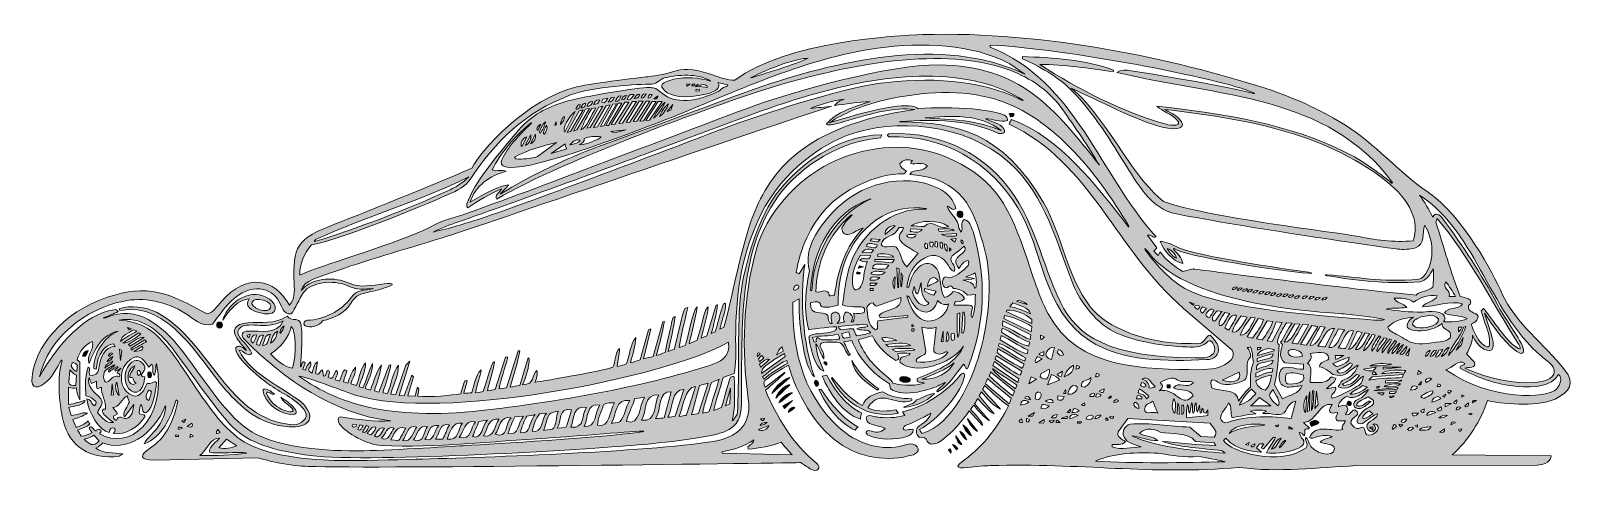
# Model space of a CAD drawing. Header units: inches. Extents: x 25 to 2982, y -1926 to -1076.
import ezdxf

# ---------------------------------------------------------------- set-up
doc = ezdxf.new("R2010")
doc.units = ezdxf.units.IN
doc.header["$MEASUREMENT"] = 0
doc.layers.add('Layer 1', color=7, linetype='Continuous')

# ---------------------------------------------------------------- blocks, each defined once
blk = doc.blocks.new('block 2')
at = {"layer": 'Layer 1'}
h = blk.add_hatch(color=7, dxfattribs=at)
h.dxf.hatch_style = 2
edge = h.paths.add_edge_path()
edge.add_spline(control_points=[(2962.9, -1725.2), (2922.7, -1673.8), (2869.3, -1637.4), (2842.4, -1578.3), (2825.3, -1540.7), (2769.2, -1431), (2699.1, -1383.5), (2643.8, -1346), (2598.6, -1291.1), (2542.8, -1256.8), (2503.1, -1232.3), (2452.8, -1206.4), (2388.8, -1185.9), (2214, -1130.1), (1969.1, -1076.2), (1732.6, -1083.3), (1683.8, -1084.7), (1470.2, -1096.6), (1373.1, -1170.4), (1358.5, -1170.3), (1344.3, -1165.5), (1330.2, -1160.5), (1302.7, -1150.9), (1280, -1146.3), (1260.4, -1152.7), (1242.8, -1158.4), (1224.6, -1161.6), (1206.2, -1163.9), (1192.4, -1165.6), (1106.4, -1175), (1070.1, -1183.4), (974.2, -1205.8), (884.6, -1307), (869.7, -1338), (849.1, -1349.6), (614.2, -1443), (609.5, -1444.8), (532, -1474.1), (526, -1488.9), (528.9, -1560.2), (529.6, -1574.9), (529.8, -1589.1), (519.8, -1601), (491.6, -1548.9), (437, -1539), (389.9, -1593.7), (380.6, -1604.5), (372.3, -1615.7), (361.9, -1617.7), (287.9, -1576.3), (248.1, -1560), (170.5, -1585.8), (84.5, -1614.3), (31.8, -1682.4), (26.7, -1738.2), (24.5, -1761.8), (38.4, -1763), (56.1, -1745.8), (66.9, -1735.3), (75.1, -1719.7), (81.9, -1707.3), (83.2, -1704.9), (85.2, -1705.8), (83.8, -1709.2), (75.2, -1736.6), (77.6, -1783.1), (86.3, -1821.3), (97.9, -1871.9), (139.7, -1896.9), (193.4, -1889.9), (193.4, -1889.9), (200.9, -1885.3), (200.9, -1885.3), (183.8, -1882.8), (162.3, -1885.1), (149, -1874.2), (155.7, -1870.9), (158.1, -1868.5), (162.1, -1864.2), (204.4, -1882.3), (259.6, -1850.1), (281.7, -1794.2), (282.4, -1792.5), (283.2, -1792.8), (283, -1794.6), (281.6, -1804.8), (279.1, -1815.8), (272.8, -1826.7), (264.8, -1842.2), (245, -1856.3), (241.5, -1866), (275.7, -1853.5), (293.7, -1814.2), (302.9, -1781.6), (302.9, -1781.6), (306.2, -1784.5), (306.2, -1784.5), (297, -1828), (280.5, -1855.7), (253.8, -1873.7), (232.7, -1888), (230.4, -1896.7), (262.3, -1897.4), (262.3, -1897.4), (458, -1892.8), (458, -1892.8), (492.5, -1901.7), (522, -1908), (555.6, -1909.2), (686.1, -1914.3), (1499.3, -1902), (1499.3, -1902), (1505.3, -1905.8), (1511.3, -1910.2), (1516.7, -1913.6), (1531.1, -1922.6), (1540, -1911.6), (1528.5, -1902.2), (1483.5, -1865.6), (1452.9, -1814.2), (1431.6, -1763.6), (1444.7, -1752), (1457.3, -1741.6), (1468.4, -1730.3), (1469.8, -1728.9), (1467.9, -1729.6), (1467.9, -1729.6), (1467.9, -1729.6), (1431.6, -1757.4), (1431.6, -1757.4), (1431.6, -1757.4), (1424.7, -1750), (1430.4, -1745), (1444.7, -1733.7), (1461.4, -1723.3), (1475.5, -1715.5), (1491.2, -1769.4), (1525.5, -1831.1), (1571.3, -1863.7), (1612.7, -1893.2), (1665.3, -1901.6), (1714.9, -1886.8), (1735.4, -1879.2), (1718.2, -1861.1), (1702.4, -1867.1), (1663.6, -1881.8), (1618, -1869), (1586.7, -1846.4), (1507.3, -1785.4), (1481.4, -1688.8), (1484.3, -1595.1), (1484.3, -1595.1), (1496.4, -1588.9), (1496.4, -1588.9), (1494, -1622.8), (1503.1, -1717.9), (1525.3, -1738.1), (1503.1, -1670.8), (1497.3, -1592.2), (1506.9, -1522.8), (1506.9, -1522.8), (1496.4, -1540.8), (1496.4, -1540.8), (1494.5, -1540.1), (1492.2, -1539.2), (1490.6, -1537.9), (1497.8, -1493.2), (1517.6, -1448.7), (1549.1, -1414.5), (1577.8, -1383.4), (1641.8, -1347.9), (1697.1, -1349.8), (1698.7, -1348.6), (1700.3, -1346), (1701.6, -1344.8), (1697.4, -1341.4), (1688.7, -1337.7), (1689.1, -1330.1), (1695, -1323), (1705, -1320.5), (1713.4, -1324.3), (1711.7, -1325.9), (1709.2, -1327.6), (1710.1, -1330.1), (1718.8, -1331.8), (1733.9, -1326.3), (1741.8, -1334.7), (1741.8, -1334.7), (1737.3, -1340.7), (1728, -1342.4), (1720.1, -1343.9), (1711.4, -1343.7), (1708.4, -1350.6), (1810.7, -1357.9), (1829.2, -1419.4), (1847.9, -1480.7), (1868.4, -1547.8), (1861.1, -1625.1), (1841.7, -1693), (1827.4, -1743.2), (1791.2, -1829.2), (1731.3, -1846.4), (1729.8, -1844.3), (1728.3, -1842), (1726.8, -1838.9), (1761.5, -1819.7), (1803.8, -1772), (1811.8, -1741.4), (1814.9, -1729.4), (1810.3, -1728.3), (1804.7, -1734.9), (1769.5, -1776.9), (1723.2, -1798.9), (1693.8, -1804.9), (1693.8, -1804.9), (1698.3, -1811.7), (1698.3, -1811.7), (1682.4, -1816.7), (1660.7, -1817.1), (1644, -1814.6), (1640.4, -1814.1), (1637.5, -1813.1), (1634.8, -1812.3), (1623.8, -1808.7), (1620.6, -1821.2), (1631, -1827), (1640.5, -1832.2), (1655.8, -1831.9), (1660.7, -1837.2), (1651.9, -1846.4), (1640.8, -1843.8), (1631.8, -1841.2), (1623.9, -1839), (1621, -1846.9), (1630.2, -1850.4), (1652.7, -1859.3), (1678.9, -1858.5), (1702.5, -1852.3), (1707.5, -1850.2), (1715.9, -1846), (1714.6, -1838.9), (1711.7, -1837.4), (1708, -1838.8), (1704.2, -1839.6), (1693.7, -1841.9), (1692, -1833.9), (1703.6, -1829.4), (1709.6, -1827.1), (1733.3, -1816.5), (1748.5, -1807.4), (1744.7, -1823.3), (1725.8, -1829.7), (1722.2, -1836), (1719.2, -1841.8), (1720.9, -1849.7), (1726.8, -1853.9), (1735.7, -1851), (1738.6, -1856.1), (1741.5, -1861.1), (1747.3, -1870.9), (1760.8, -1865.3), (1768, -1860.2), (1789.8, -1844.5), (1809.9, -1820.6), (1822, -1803.2), (1822, -1803.2), (1847.1, -1831.3), (1847.1, -1831.3), (1849, -1826.9), (1834.9, -1810.7), (1824.3, -1799.9), (1824.3, -1799.9), (1830.5, -1792), (1830.5, -1792), (1839.2, -1802.5), (1850.1, -1815.1), (1860.5, -1822.1), (1850.1, -1810), (1842.6, -1801.2), (1832.1, -1789.1), (1833.9, -1786.3), (1836.9, -1782), (1837.9, -1779.2), (1849.2, -1790.9), (1860.1, -1804.7), (1869.7, -1808.8), (1869.7, -1808.8), (1841, -1774.2), (1841, -1774.2), (1841, -1774.2), (1845.3, -1766.6), (1845.3, -1766.6), (1856.1, -1778.7), (1867.2, -1792.9), (1881.8, -1799.6), (1877.3, -1794.6), (1853, -1768.4), (1847.5, -1761.8), (1848.5, -1759.6), (1850.3, -1757.1), (1851, -1754.8), (1866.5, -1768.2), (1880, -1781.5), (1896.9, -1793.7), (1877.8, -1832.7), (1849.3, -1870), (1812.8, -1896.5), (1795.4, -1909.2), (1794.8, -1913.6), (1819, -1911.2), (1835.9, -1909.5), (1853, -1907.9), (1862.2, -1907.8), (2035.3, -1902.4), (2168.2, -1925.8), (2339.2, -1911.2), (2414.9, -1921.2), (2489.7, -1911.2), (2563.7, -1907.8), (2563.7, -1907.8), (2909.8, -1906.6), (2909.8, -1906.6), (2935.9, -1906.6), (2936.6, -1889.1), (2936.6, -1889.1), (2936.6, -1889.1), (2747.1, -1887.1), (2747.1, -1887.1), (2778.4, -1859.9), (2801.5, -1821.2), (2814.9, -1783.3), (2853.2, -1792.2), (2917.4, -1793.6), (2944.1, -1780.4), (2973.2, -1765.9), (2982.5, -1750.2), (2962.9, -1725.2)], knot_values=[0, 0, 0, 0, 1, 1, 1, 2, 2, 2, 3, 3, 3, 4, 4, 4, 5, 5, 5, 6, 6, 6, 7, 7, 7, 8, 8, 8, 9, 9, 9, 10, 10, 10, 11, 11, 11, 12, 12, 12, 13, 13, 13, 14, 14, 14, 15, 15, 15, 16, 16, 16, 17, 17, 17, 18, 18, 18, 19, 19, 19, 20, 20, 20, 21, 21, 21, 22, 22, 22, 23, 23, 23, 24, 24, 24, 25, 25, 25, 26, 26, 26, 27, 27, 27, 28, 28, 28, 29, 29, 29, 30, 30, 30, 31, 31, 31, 32, 32, 32, 33, 33, 33, 34, 34, 34, 35, 35, 35, 36, 36, 36, 37, 37, 37, 38, 38, 38, 39, 39, 39, 40, 40, 40, 41, 41, 41, 42, 42, 42, 43, 43, 43, 44, 44, 44, 45, 45, 45, 46, 46, 46, 47, 47, 47, 48, 48, 48, 49, 49, 49, 50, 50, 50, 51, 51, 51, 52, 52, 52, 53, 53, 53, 54, 54, 54, 55, 55, 55, 56, 56, 56, 57, 57, 57, 58, 58, 58, 59, 59, 59, 60, 60, 60, 61, 61, 61, 62, 62, 62, 63, 63, 63, 64, 64, 64, 65, 65, 65, 66, 66, 66, 67, 67, 67, 68, 68, 68, 69, 69, 69, 70, 70, 70, 71, 71, 71, 72, 72, 72, 73, 73, 73, 74, 74, 74, 75, 75, 75, 76, 76, 76, 77, 77, 77, 78, 78, 78, 79, 79, 79, 80, 80, 80, 81, 81, 81, 82, 82, 82, 83, 83, 83, 84, 84, 84, 85, 85, 85, 86, 86, 86, 87, 87, 87, 88, 88, 88, 89, 89, 89, 90, 90, 90, 91, 91, 91, 92, 92, 92, 93, 93, 93, 94, 94, 94, 95, 95, 95, 96, 96, 96, 97, 97, 97, 98, 98, 98, 99, 99, 99, 100, 100, 100, 101, 101, 101, 102, 102, 102, 103, 103, 103, 104, 104, 104, 105, 105, 105, 106, 106, 106, 107, 107, 107, 108, 108, 108, 109, 109, 109, 110, 110, 110, 111, 111, 111, 112, 112, 112, 112], degree=3, periodic=1)
edge = h.paths.add_edge_path()
edge.add_spline(control_points=[(2929.4, -1707.8), (2939, -1715.1), (2944.7, -1723.8), (2941.4, -1732.5), (2931, -1760.3), (2835.6, -1751.2), (2771, -1721.4), (2776.5, -1718.5), (2795.7, -1722.6), (2789.4, -1709.3), (2789.4, -1709.3), (2774.4, -1694.2), (2774.4, -1694.2), (2780.6, -1683.3), (2786.1, -1670.4), (2786.1, -1658.3), (2791.3, -1670.4), (2798.1, -1679.8), (2807.9, -1684.7), (2826.9, -1694.3), (2829.8, -1680.1), (2820.8, -1653.7), (2820.8, -1653.7), (2808.6, -1616), (2808.6, -1616), (2825.6, -1640.7), (2845.3, -1671), (2870.7, -1689.4), (2883.5, -1698.6), (2886.5, -1689.6), (2881.4, -1679), (2868, -1650.8), (2847.2, -1626), (2832.9, -1598.1), (2803.2, -1541.6), (2767.7, -1487.7), (2729.2, -1435.5), (2722.7, -1427.7), (2713.6, -1421.7), (2709.9, -1432.2), (2701.5, -1417.6), (2695.3, -1404.3), (2684.1, -1390.3), (2799.6, -1465.5), (2815.7, -1620.9), (2929.4, -1707.8)], knot_values=[0, 0, 0, 0, 1, 1, 1, 2, 2, 2, 3, 3, 3, 4, 4, 4, 5, 5, 5, 6, 6, 6, 7, 7, 7, 8, 8, 8, 9, 9, 9, 10, 10, 10, 11, 11, 11, 12, 12, 12, 13, 13, 13, 14, 14, 14, 15, 15, 15, 15], degree=3, periodic=1)
edge = h.paths.add_edge_path()
edge.add_spline(control_points=[(2739.7, -1697.1), (2743.5, -1680.4), (2763.2, -1662.4), (2768.6, -1643.2), (2768.6, -1643.2), (2773.4, -1641.6), (2773.4, -1641.6), (2765.9, -1660.5), (2753.1, -1683.8), (2739.7, -1697.1)], knot_values=[0, 0, 0, 0, 1, 1, 1, 2, 2, 2, 3, 3, 3, 3], degree=3, periodic=1)
h.paths.add_polyline_path([(2768.1, -1662.9), (2765, -1676.9), (2754.7, -1686.7)])
h.paths.add_polyline_path([(2745.6, -1789.1), (2733.4, -1795), (2733.4, -1789.1)])
edge = h.paths.add_edge_path()
edge.add_spline(control_points=[(2745.6, -1764.9), (2745.6, -1764.9), (2740.9, -1769.5), (2740.9, -1769.5), (2735.3, -1766.4), (2739.9, -1762.1), (2745.6, -1764.9)], knot_values=[0, 0, 0, 0, 1, 1, 1, 2, 2, 2, 2], degree=3, periodic=1)
h.paths.add_polyline_path([(2732.2, -1777), (2729.2, -1774.1), (2735.1, -1771.1)])
edge = h.paths.add_edge_path()
edge.add_spline(control_points=[(2725.9, -1698.8), (2731.3, -1693.4), (2733, -1682.5), (2740.9, -1682.1), (2737.6, -1688.4), (2733, -1698), (2725.9, -1698.8)], knot_values=[0, 0, 0, 0, 1, 1, 1, 2, 2, 2, 2], degree=3, periodic=1)
edge = h.paths.add_edge_path()
edge.add_spline(control_points=[(2687, -1775.8), (2688.5, -1773.5), (2701.3, -1765.8), (2709.6, -1764.9), (2712.9, -1770.4), (2701.5, -1774.4), (2694.5, -1778.7), (2691.6, -1779.1), (2688.7, -1778.3), (2687, -1775.8)], knot_values=[0, 0, 0, 0, 1, 1, 1, 2, 2, 2, 3, 3, 3, 3], degree=3, periodic=1)
edge = h.paths.add_edge_path()
edge.add_spline(control_points=[(2693, -1799.2), (2693, -1799.2), (2692.9, -1805.9), (2692.9, -1805.9), (2690.4, -1806.7), (2687.4, -1805.2), (2687, -1802.5), (2687, -1802.5), (2693, -1799.2), (2693, -1799.2)], knot_values=[0, 0, 0, 0, 1, 1, 1, 2, 2, 2, 3, 3, 3, 3], degree=3, periodic=1)
edge = h.paths.add_edge_path()
edge.add_spline(control_points=[(2660.1, -1667.9), (2656.7, -1665.8), (2639.2, -1655.4), (2633.7, -1653), (2629.3, -1651.2), (2625.5, -1648.4), (2623.9, -1643.2), (2636, -1629.8), (2654.8, -1625.3), (2673.2, -1623.6), (2668.8, -1626), (2664, -1629.8), (2661.5, -1635.7), (2655.8, -1648.9), (2675.4, -1651.6), (2694.9, -1649.2), (2707.1, -1647.7), (2717.9, -1643.1), (2727.6, -1635.7), (2725.8, -1646.9), (2739.5, -1646.3), (2742.9, -1653.7), (2747.5, -1663.8), (2739.1, -1669.4), (2723.7, -1670.8), (2702.5, -1672.7), (2678.7, -1680), (2660.1, -1667.9)], knot_values=[0, 0, 0, 0, 1, 1, 1, 2, 2, 2, 3, 3, 3, 4, 4, 4, 5, 5, 5, 6, 6, 6, 7, 7, 7, 8, 8, 8, 9, 9, 9, 9], degree=3, periodic=1)
edge = h.paths.add_edge_path()
edge.add_spline(control_points=[(2688.2, -1730.6), (2686.2, -1732.3), (2683.1, -1732.8), (2680.8, -1733.5), (2680.8, -1733.5), (2682.4, -1726), (2682.4, -1726), (2682.4, -1726), (2688.2, -1730.6), (2688.2, -1730.6)], knot_values=[0, 0, 0, 0, 1, 1, 1, 2, 2, 2, 3, 3, 3, 3], degree=3, periodic=1)
edge = h.paths.add_edge_path()
edge.add_spline(control_points=[(2680.8, -1757.4), (2678.6, -1761.5), (2672.8, -1763.2), (2667.3, -1763.6), (2668.1, -1760.6), (2669.8, -1757), (2672.2, -1755.5), (2673.8, -1754.5), (2680.8, -1757.4), (2680.8, -1757.4)], knot_values=[0, 0, 0, 0, 1, 1, 1, 2, 2, 2, 3, 3, 3, 3], degree=3, periodic=1)
edge = h.paths.add_edge_path()
edge.add_spline(control_points=[(2642.8, -1748), (2639.6, -1748.8), (2619.3, -1749.8), (2619.3, -1749.8), (2619.3, -1749.8), (2619.3, -1745.6), (2619.3, -1745.6), (2619.3, -1745.6), (2650.6, -1744), (2650.6, -1744), (2648.7, -1745.9), (2645.9, -1747.2), (2642.8, -1748)], knot_values=[0, 0, 0, 0, 1, 1, 1, 2, 2, 2, 3, 3, 3, 4, 4, 4, 4], degree=3, periodic=1)
edge = h.paths.add_edge_path()
edge.add_spline(control_points=[(2647.7, -1751.5), (2643.4, -1758.3), (2615.9, -1757.6), (2616.4, -1756.1), (2626, -1752.3), (2636.4, -1750.7), (2647.7, -1751.5)], knot_values=[0, 0, 0, 0, 1, 1, 1, 2, 2, 2, 2], degree=3, periodic=1)
edge = h.paths.add_edge_path()
edge.add_spline(control_points=[(2587.5, -1744), (2587.5, -1744), (2593.8, -1738.1), (2593.8, -1738.1), (2593.8, -1738.1), (2654, -1733.5), (2654, -1733.5), (2654, -1733.5), (2651.4, -1739.4), (2651.4, -1739.4), (2636, -1739.9), (2609.3, -1740.7), (2587.5, -1744)], knot_values=[0, 0, 0, 0, 1, 1, 1, 2, 2, 2, 3, 3, 3, 4, 4, 4, 4], degree=3, periodic=1)
edge = h.paths.add_edge_path()
edge.add_spline(control_points=[(2607.8, -1755.8), (2607.1, -1758.6), (2603, -1760.6), (2602.5, -1759), (2602.5, -1759), (2602.5, -1756.1), (2602.5, -1756.1), (2602.5, -1756.1), (2607.8, -1755.8), (2607.8, -1755.8)], knot_values=[0, 0, 0, 0, 1, 1, 1, 2, 2, 2, 3, 3, 3, 3], degree=3, periodic=1)
edge = h.paths.add_edge_path()
edge.add_spline(control_points=[(2522.7, -1757.4), (2522.7, -1757.4), (2506.4, -1760.7), (2506.4, -1760.7), (2512.3, -1754), (2521.9, -1749.4), (2524.4, -1741), (2520.6, -1739.2), (2515.2, -1737.6), (2514.4, -1738.7), (2504.5, -1752.6), (2490.4, -1748), (2474.7, -1748.6), (2474.7, -1735.6), (2480.5, -1716.7), (2470, -1712.2), (2477, -1704.1), (2479.2, -1700.1), (2474.7, -1693), (2485.1, -1693.3), (2509.3, -1684.2), (2511, -1703.4), (2505.6, -1709.7), (2493.9, -1708), (2492.6, -1718.5), (2503.5, -1719.7), (2518.6, -1733.4), (2518.6, -1733.4), (2542.7, -1737.5), (2540.3, -1734.3), (2559.9, -1719.8), (2562.2, -1718.1), (2563.4, -1716.1), (2566.6, -1715.5), (2562.4, -1727.3), (2554.9, -1738.1), (2542.4, -1742.3), (2533.2, -1745.4), (2533.1, -1749), (2528.9, -1757.1), (2544.9, -1764.7), (2558.9, -1753.3), (2568.8, -1743.2), (2571.4, -1740.6), (2574, -1738.2), (2577.1, -1736.4), (2576.2, -1743.1), (2573.8, -1750.5), (2567.9, -1754.4), (2559.9, -1759), (2528.1, -1777.4), (2516.8, -1778.7), (2516.8, -1778.7), (2514.7, -1776), (2515.7, -1774.1), (2518.9, -1768.4), (2527.7, -1763), (2522.7, -1757.4)], knot_values=[0, 0, 0, 0, 1, 1, 1, 2, 2, 2, 3, 3, 3, 4, 4, 4, 5, 5, 5, 6, 6, 6, 7, 7, 7, 8, 8, 8, 9, 9, 9, 10, 10, 10, 11, 11, 11, 12, 12, 12, 13, 13, 13, 14, 14, 14, 15, 15, 15, 16, 16, 16, 17, 17, 17, 18, 18, 18, 19, 19, 19, 19], degree=3, periodic=1)
h.paths.add_polyline_path([(2490.1, -1791.1), (2483.8, -1798.3), (2487.1, -1765.1)])
edge = h.paths.add_edge_path()
edge.add_spline(control_points=[(2482.1, -1764.9), (2480.9, -1777.4), (2482.6, -1791.2), (2477.6, -1802.5), (2477.6, -1802.5), (2479.2, -1764.9), (2479.2, -1764.9), (2479.2, -1764.9), (2482.1, -1764.9), (2482.1, -1764.9)], knot_values=[0, 0, 0, 0, 1, 1, 1, 2, 2, 2, 3, 3, 3, 3], degree=3, periodic=1)
edge = h.paths.add_edge_path()
edge.add_spline(control_points=[(2438.7, -1817.6), (2404.4, -1813.3), (2354.7, -1811.3), (2316.6, -1825.1), (2309.9, -1828.6), (2303.4, -1820.3), (2303.3, -1817.6), (2303.7, -1805.9), (2314.9, -1798.3), (2318.3, -1787.4), (2326.3, -1793.8), (2320.8, -1807.5), (2325.8, -1816.3), (2338.8, -1813.3), (2356.3, -1809.7), (2371, -1808.8), (2368.7, -1806.2), (2364.4, -1805.2), (2360.3, -1803.7), (2370.4, -1800.6), (2390.3, -1800.4), (2390.6, -1804.2), (2388, -1804.9), (2384, -1808), (2384, -1808), (2399.6, -1806.2), (2421.8, -1816.5), (2428.2, -1802.5), (2432.6, -1791.6), (2439.1, -1786.2), (2447.5, -1784.5), (2447.5, -1784.5), (2438.7, -1817.6), (2438.7, -1817.6)], knot_values=[0, 0, 0, 0, 1, 1, 1, 2, 2, 2, 3, 3, 3, 4, 4, 4, 5, 5, 5, 6, 6, 6, 7, 7, 7, 8, 8, 8, 9, 9, 9, 10, 10, 10, 11, 11, 11, 11], degree=3, periodic=1)
h.paths.add_polyline_path([(2441.6, -1837.2), (2434.1, -1837.2), (2434.2, -1833.2)])
edge = h.paths.add_edge_path()
edge.add_spline(control_points=[(2419.1, -1855.2), (2414.4, -1862.7), (2410.7, -1873.6), (2401.1, -1876.5), (2405.7, -1867.9), (2409.8, -1858.5), (2419.1, -1855.2)], knot_values=[0, 0, 0, 0, 1, 1, 1, 2, 2, 2, 2], degree=3, periodic=1)
edge = h.paths.add_edge_path()
edge.add_spline(control_points=[(2408.6, -1831.3), (2408.6, -1831.3), (2414.4, -1829.7), (2414.4, -1829.7), (2415.2, -1832.8), (2410.1, -1834.3), (2408.6, -1831.3)], knot_values=[0, 0, 0, 0, 1, 1, 1, 2, 2, 2, 2], degree=3, periodic=1)
edge = h.paths.add_edge_path()
edge.add_spline(control_points=[(2428.2, -1859.7), (2425.7, -1865.2), (2420.6, -1870.7), (2416.1, -1873.6), (2416.1, -1870.2), (2423.6, -1858.5), (2428.2, -1859.7)], knot_values=[0, 0, 0, 0, 1, 1, 1, 2, 2, 2, 2], degree=3, periodic=1)
edge = h.paths.add_edge_path()
edge.add_spline(control_points=[(2319.5, -1846.4), (2331, -1825.7), (2372.7, -1827.9), (2386.3, -1829.2), (2389, -1829.5), (2387.7, -1830.1), (2386.3, -1830.3), (2361.5, -1833.5), (2339.3, -1834.6), (2319.5, -1846.4)], knot_values=[0, 0, 0, 0, 1, 1, 1, 2, 2, 2, 3, 3, 3, 3], degree=3, periodic=1)
edge = h.paths.add_edge_path()
edge.add_spline(control_points=[(2369.3, -1866), (2368.4, -1868.7), (2367.6, -1873.6), (2363.4, -1871.9), (2362.6, -1871), (2361.4, -1870.2), (2361.8, -1869), (2361.8, -1869), (2369.3, -1866), (2369.3, -1866)], knot_values=[0, 0, 0, 0, 1, 1, 1, 2, 2, 2, 3, 3, 3, 3], degree=3, periodic=1)
h.paths.add_polyline_path([(2357.8, -1863.6), (2356.1, -1868.7), (2351.3, -1867.3)])
edge = h.paths.add_edge_path()
edge.add_spline(control_points=[(2137.7, -1867.3), (2137.7, -1867.3), (2151.1, -1871.9), (2151.1, -1871.9), (2134.8, -1871.9), (2113, -1878.6), (2095.5, -1871.9), (2095.5, -1871.9), (2095.5, -1867.3), (2095.5, -1867.3), (2103.3, -1867.2), (2115.5, -1869.8), (2121, -1861.4), (2114.7, -1858.1), (2102.9, -1851.6), (2107.1, -1843.2), (2107.1, -1843.2), (2125.6, -1817.6), (2125.6, -1817.6), (2125.6, -1817.6), (2283.6, -1826.7), (2283.6, -1826.7), (2288.2, -1834.7), (2300.1, -1843.7), (2291.3, -1853.3), (2291.3, -1853.3), (2265.6, -1852.3), (2265.6, -1852.3), (2265.6, -1852.3), (2244.3, -1834.3), (2244.3, -1834.3), (2206.3, -1832.2), (2168.2, -1825.5), (2130.2, -1828.4), (2124.7, -1828.4), (2120.1, -1834.7), (2118.1, -1838.9), (2111.9, -1853.6), (2126, -1864), (2137.7, -1867.3)], knot_values=[0, 0, 0, 0, 1, 1, 1, 2, 2, 2, 3, 3, 3, 4, 4, 4, 5, 5, 5, 6, 6, 6, 7, 7, 7, 8, 8, 8, 9, 9, 9, 10, 10, 10, 11, 11, 11, 12, 12, 12, 13, 13, 13, 13], degree=3, periodic=1)
edge = h.paths.add_edge_path()
edge.add_spline(control_points=[(2098.4, -1813.3), (2099.8, -1817.5), (2093.4, -1819.8), (2090.9, -1814.6), (2090.9, -1814.6), (2098.4, -1813.3), (2098.4, -1813.3)], knot_values=[0, 0, 0, 0, 1, 1, 1, 2, 2, 2, 2], degree=3, periodic=1)
edge = h.paths.add_edge_path()
edge.add_spline(control_points=[(2087.9, -1778.7), (2087.9, -1778.7), (2093.8, -1774.1), (2093.8, -1774.1), (2094.6, -1776.1), (2093.5, -1778.5), (2090.9, -1778.7), (2090.9, -1778.7), (2087.9, -1778.7), (2087.9, -1778.7)], knot_values=[0, 0, 0, 0, 1, 1, 1, 2, 2, 2, 3, 3, 3, 3], degree=3, periodic=1)
edge = h.paths.add_edge_path()
edge.add_spline(control_points=[(2098.4, -1786.2), (2099.2, -1782.8), (2104.6, -1779.5), (2107.6, -1783.3), (2106.8, -1786.5), (2102.2, -1787), (2098.4, -1786.2)], knot_values=[0, 0, 0, 0, 1, 1, 1, 2, 2, 2, 2], degree=3, periodic=1)
edge = h.paths.add_edge_path()
edge.add_spline(control_points=[(2166.1, -1759), (2169.1, -1751.2), (2159, -1743.1), (2152.7, -1742.3), (2165.3, -1734.4), (2169.9, -1751.1), (2178.2, -1756.1), (2174.3, -1759.1), (2171.1, -1760.3), (2166.1, -1759)], knot_values=[0, 0, 0, 0, 1, 1, 1, 2, 2, 2, 3, 3, 3, 3], degree=3, periodic=1)
edge = h.paths.add_edge_path()
edge.add_spline(control_points=[(2182.9, -1807.1), (2174.5, -1803.3), (2152.7, -1813.3), (2158.6, -1795), (2160.8, -1789.1), (2168.6, -1788.3), (2173.6, -1784.5), (2176.6, -1792), (2179.9, -1799.6), (2182.9, -1807.1)], knot_values=[0, 0, 0, 0, 1, 1, 1, 2, 2, 2, 3, 3, 3, 3], degree=3, periodic=1)
edge = h.paths.add_edge_path()
edge.add_spline(control_points=[(2160.3, -1756.1), (2158.2, -1758.3), (2151.5, -1757.8), (2149.8, -1753.1), (2149.8, -1753.1), (2152.7, -1748.6), (2152.7, -1748.6), (2155.7, -1749.8), (2161.1, -1751.1), (2160.3, -1756.1)], knot_values=[0, 0, 0, 0, 1, 1, 1, 2, 2, 2, 3, 3, 3, 3], degree=3, periodic=1)
edge = h.paths.add_edge_path()
edge.add_spline(control_points=[(2166.1, -1775.8), (2166.1, -1775.8), (2161.5, -1779.9), (2161.5, -1779.9), (2156.5, -1764.6), (2139, -1775.8), (2148.2, -1760.7), (2154, -1765.7), (2160.3, -1768.2), (2166.1, -1775.8)], knot_values=[0, 0, 0, 0, 1, 1, 1, 2, 2, 2, 3, 3, 3, 3], degree=3, periodic=1)
edge = h.paths.add_edge_path()
edge.add_spline(control_points=[(2152.7, -1779.9), (2152.7, -1779.9), (2142.3, -1779.9), (2142.3, -1779.9), (2142.3, -1779.9), (2143.5, -1774.1), (2143.5, -1774.1), (2147.7, -1772.8), (2153.6, -1775.3), (2152.7, -1779.9)], knot_values=[0, 0, 0, 0, 1, 1, 1, 2, 2, 2, 3, 3, 3, 3], degree=3, periodic=1)
edge = h.paths.add_edge_path()
edge.add_spline(control_points=[(2146.5, -1798.3), (2139.3, -1797.3), (2132.3, -1788.9), (2140.6, -1786.2), (2142.3, -1788.7), (2149.4, -1792), (2146.5, -1798.3)], knot_values=[0, 0, 0, 0, 1, 1, 1, 2, 2, 2, 2], degree=3, periodic=1)
edge = h.paths.add_edge_path()
edge.add_spline(control_points=[(2188.7, -1749.8), (2188.7, -1749.8), (2187.4, -1748.6), (2187.4, -1748.6), (2199.7, -1742), (2211.3, -1736.9), (2220.5, -1743.8), (2229.1, -1750.2), (2242.5, -1744.6), (2251.8, -1748.6), (2240.1, -1763.2), (2222.1, -1744.4), (2212.9, -1759), (2225, -1765.3), (2246, -1759.5), (2250.6, -1774.1), (2241.1, -1784.8), (2233.2, -1785.3), (2221.7, -1776.4), (2211.5, -1768.4), (2200.7, -1761.3), (2185.8, -1764.9), (2191.6, -1760.3), (2194.5, -1755.7), (2188.7, -1749.8)], knot_values=[0, 0, 0, 0, 1, 1, 1, 2, 2, 2, 3, 3, 3, 4, 4, 4, 5, 5, 5, 6, 6, 6, 7, 7, 7, 8, 8, 8, 8], degree=3, periodic=1)
edge = h.paths.add_edge_path()
edge.add_spline(control_points=[(2256.4, -1787.4), (2256.8, -1797.1), (2256.5, -1802), (2259.3, -1805.7), (2259.3, -1805.7), (2262.7, -1792), (2262.7, -1792), (2262.7, -1792), (2264.1, -1807.7), (2264.1, -1807.7), (2270.3, -1807.3), (2264.8, -1800.8), (2268.5, -1798.3), (2271.9, -1799.6), (2267.8, -1807.2), (2274.9, -1807.2), (2274.9, -1807.2), (2279, -1801.2), (2279, -1801.2), (2279, -1801.2), (2279, -1811.7), (2279, -1811.7), (2272.4, -1813.3), (2238.4, -1816.3), (2238.4, -1816.3), (2237.9, -1809.2), (2237.3, -1801.9), (2240.1, -1790.8), (2243.9, -1797.1), (2240.4, -1804.4), (2244.3, -1807.1), (2244.3, -1807.1), (2247.6, -1787.4), (2247.6, -1787.4), (2252.7, -1793.3), (2246.9, -1804.7), (2251.8, -1807.1), (2255.6, -1801.7), (2251, -1792.5), (2256.4, -1787.4)], knot_values=[0, 0, 0, 0, 1, 1, 1, 2, 2, 2, 3, 3, 3, 4, 4, 4, 5, 5, 5, 6, 6, 6, 7, 7, 7, 8, 8, 8, 9, 9, 9, 10, 10, 10, 11, 11, 11, 12, 12, 12, 13, 13, 13, 13], degree=3, periodic=1)
edge = h.paths.add_edge_path()
edge.add_spline(control_points=[(2229.2, -1810), (2229.2, -1810), (2229.2, -1792), (2229.2, -1792), (2229.2, -1792), (2232.6, -1792), (2232.6, -1792), (2233.6, -1801.2), (2233.6, -1810.2), (2229.2, -1810)], knot_values=[0, 0, 0, 0, 1, 1, 1, 2, 2, 2, 3, 3, 3, 3], degree=3, periodic=1)
edge = h.paths.add_edge_path()
edge.add_spline(control_points=[(2224.5, -1809.2), (2224.5, -1809.2), (2220.5, -1808.8), (2220.5, -1808.8), (2220.5, -1808.8), (2221.7, -1787.4), (2221.7, -1787.4), (2224.7, -1791.6), (2224.1, -1803.8), (2224.5, -1809.2)], knot_values=[0, 0, 0, 0, 1, 1, 1, 2, 2, 2, 3, 3, 3, 3], degree=3, periodic=1)
edge = h.paths.add_edge_path()
edge.add_spline(control_points=[(2215.9, -1807.1), (2207.8, -1801.7), (2211.4, -1788.3), (2212.9, -1779.9), (2219.2, -1786), (2216.2, -1796.9), (2215.9, -1807.1)], knot_values=[0, 0, 0, 0, 1, 1, 1, 2, 2, 2, 2], degree=3, periodic=1)
edge = h.paths.add_edge_path()
edge.add_spline(control_points=[(2286.5, -1759), (2282, -1743), (2286.8, -1740.1), (2298.1, -1748.1), (2312.9, -1758.6), (2347.5, -1749.2), (2351.8, -1741), (2358.5, -1728.1), (2348.6, -1712), (2360.5, -1700.5), (2361.8, -1693), (2358.4, -1687.1), (2354.3, -1682.1), (2355.8, -1682), (2358.4, -1681.3), (2360.5, -1680.8), (2364.3, -1687.5), (2364.6, -1703.1), (2366.4, -1709.3), (2360.1, -1725.6), (2360.1, -1740.6), (2360.5, -1757.4), (2352.2, -1764.9), (2343.8, -1774.9), (2337.9, -1784.5), (2334.6, -1757.8), (2303.7, -1767.8), (2286.5, -1759)], knot_values=[0, 0, 0, 0, 1, 1, 1, 2, 2, 2, 3, 3, 3, 4, 4, 4, 5, 5, 5, 6, 6, 6, 7, 7, 7, 8, 8, 8, 9, 9, 9, 9], degree=3, periodic=1)
edge = h.paths.add_edge_path()
edge.add_spline(control_points=[(2234.8, -1568.8), (2206.6, -1552.8), (2181.8, -1525.4), (2163.2, -1500.7), (2155.4, -1490.4), (2156.9, -1490), (2165, -1499.7), (2244.3, -1605.7), (2513.4, -1615.1), (2543.7, -1617.9), (2578.4, -1621.1), (2603.3, -1625), (2617.6, -1628.2), (2612.1, -1630), (2605, -1630), (2597.5, -1629.4), (2505.9, -1621.8), (2306.9, -1609.5), (2234.8, -1568.8)], knot_values=[0, 0, 0, 0, 1, 1, 1, 2, 2, 2, 3, 3, 3, 4, 4, 4, 5, 5, 5, 6, 6, 6, 6], degree=3, periodic=1)
edge = h.paths.add_edge_path()
edge.add_spline(control_points=[(2263.9, -1603.9), (2262.7, -1605.6), (2259.3, -1609), (2258.6, -1608.7), (2256.6, -1608.1), (2255.4, -1605.2), (2253.5, -1603.9), (2253.5, -1598.9), (2260.2, -1600.6), (2262.7, -1602.7), (2262.7, -1602.7), (2263.9, -1603.9), (2263.9, -1603.9)], knot_values=[0, 0, 0, 0, 1, 1, 1, 2, 2, 2, 3, 3, 3, 4, 4, 4, 4], degree=3, periodic=1)
h.paths.add_polyline_path([(2252.5, -1598.3), (2250.6, -1601), (2244.1, -1594.8)])
edge = h.paths.add_edge_path()
edge.add_spline(control_points=[(2325.5, -1570.6), (2326.5, -1567.7), (2330.8, -1564.9), (2334.9, -1566.5), (2333.4, -1568.3), (2330.1, -1571.7), (2325.5, -1570.6)], knot_values=[0, 0, 0, 0, 1, 1, 1, 2, 2, 2, 2], degree=3, periodic=1)
edge = h.paths.add_edge_path()
edge.add_spline(control_points=[(2335.2, -1572.2), (2336.1, -1569.3), (2340.4, -1566.5), (2344.6, -1568), (2343.1, -1569.9), (2339.7, -1573.3), (2335.2, -1572.2)], knot_values=[0, 0, 0, 0, 1, 1, 1, 2, 2, 2, 2], degree=3, periodic=1)
edge = h.paths.add_edge_path()
edge.add_spline(control_points=[(2345.4, -1573.8), (2346.4, -1571), (2350.7, -1568.2), (2354.9, -1569.7), (2353.4, -1571.6), (2350, -1575), (2345.4, -1573.8)], knot_values=[0, 0, 0, 0, 1, 1, 1, 2, 2, 2, 2], degree=3, periodic=1)
edge = h.paths.add_edge_path()
edge.add_spline(control_points=[(2364.7, -1570.9), (2363, -1573), (2359.3, -1576.7), (2354.3, -1575.5), (2355.3, -1572.3), (2360.1, -1569.2), (2364.7, -1570.9)], knot_values=[0, 0, 0, 0, 1, 1, 1, 2, 2, 2, 2], degree=3, periodic=1)
edge = h.paths.add_edge_path()
edge.add_spline(control_points=[(2364.9, -1577.2), (2366, -1574), (2370.8, -1571), (2375.4, -1572.6), (2373.7, -1574.7), (2369.9, -1578.5), (2364.9, -1577.2)], knot_values=[0, 0, 0, 0, 1, 1, 1, 2, 2, 2, 2], degree=3, periodic=1)
edge = h.paths.add_edge_path()
edge.add_spline(control_points=[(2376.4, -1579.1), (2377.4, -1575.9), (2382.2, -1572.8), (2386.8, -1574.5), (2385.2, -1576.6), (2381.4, -1580.4), (2376.4, -1579.1)], knot_values=[0, 0, 0, 0, 1, 1, 1, 2, 2, 2, 2], degree=3, periodic=1)
edge = h.paths.add_edge_path()
edge.add_spline(control_points=[(2388.4, -1580.3), (2389.4, -1577.1), (2394.2, -1574), (2398.8, -1575.7), (2397.1, -1577.8), (2393.4, -1581.6), (2388.4, -1580.3)], knot_values=[0, 0, 0, 0, 1, 1, 1, 2, 2, 2, 2], degree=3, periodic=1)
edge = h.paths.add_edge_path()
edge.add_spline(control_points=[(2399, -1582.1), (2400.1, -1578.9), (2404.9, -1575.8), (2409.5, -1577.5), (2407.8, -1579.5), (2404.1, -1583.3), (2399, -1582.1)], knot_values=[0, 0, 0, 0, 1, 1, 1, 2, 2, 2, 2], degree=3, periodic=1)
edge = h.paths.add_edge_path()
edge.add_spline(control_points=[(2410.5, -1583.9), (2411.5, -1580.8), (2416.4, -1577.6), (2420.9, -1579.3), (2419.3, -1581.4), (2415.5, -1585.2), (2410.5, -1583.9)], knot_values=[0, 0, 0, 0, 1, 1, 1, 2, 2, 2, 2], degree=3, periodic=1)
edge = h.paths.add_edge_path()
edge.add_spline(control_points=[(2422.6, -1584.1), (2423.7, -1580.9), (2428.4, -1577.8), (2433.1, -1579.5), (2431.4, -1581.6), (2427.6, -1585.4), (2422.6, -1584.1)], knot_values=[0, 0, 0, 0, 1, 1, 1, 2, 2, 2, 2], degree=3, periodic=1)
edge = h.paths.add_edge_path()
edge.add_spline(control_points=[(2433.3, -1585.8), (2434.4, -1582.7), (2439.2, -1579.6), (2443.7, -1581.2), (2442.1, -1583.3), (2438.3, -1587.1), (2433.3, -1585.8)], knot_values=[0, 0, 0, 0, 1, 1, 1, 2, 2, 2, 2], degree=3, periodic=1)
edge = h.paths.add_edge_path()
edge.add_spline(control_points=[(2444.7, -1587.7), (2445.8, -1584.6), (2450.6, -1581.4), (2455.2, -1583.1), (2453.5, -1585.2), (2449.8, -1589), (2444.7, -1587.7)], knot_values=[0, 0, 0, 0, 1, 1, 1, 2, 2, 2, 2], degree=3, periodic=1)
edge = h.paths.add_edge_path()
edge.add_spline(control_points=[(2459.4, -1587.9), (2460.5, -1584.7), (2465.3, -1581.6), (2469.9, -1583.3), (2468.2, -1585.4), (2464.4, -1589.2), (2459.4, -1587.9)], knot_values=[0, 0, 0, 0, 1, 1, 1, 2, 2, 2, 2], degree=3, periodic=1)
edge = h.paths.add_edge_path()
edge.add_spline(control_points=[(2472.7, -1588.5), (2473.8, -1585.3), (2478.2, -1582.4), (2482.8, -1584.1), (2481.1, -1586.2), (2477.7, -1589.7), (2472.7, -1588.5)], knot_values=[0, 0, 0, 0, 1, 1, 1, 2, 2, 2, 2], degree=3, periodic=1)
edge = h.paths.add_edge_path()
edge.add_spline(control_points=[(2483.8, -1590.6), (2484.9, -1587.4), (2489.7, -1584.3), (2494.3, -1586), (2492.6, -1588.1), (2488.8, -1591.8), (2483.8, -1590.6)], knot_values=[0, 0, 0, 0, 1, 1, 1, 2, 2, 2, 2], degree=3, periodic=1)
edge = h.paths.add_edge_path()
edge.add_spline(control_points=[(2497, -1590.8), (2498.1, -1587.6), (2502.9, -1584.5), (2507.5, -1586.2), (2505.8, -1588.3), (2502.1, -1592), (2497, -1590.8)], knot_values=[0, 0, 0, 0, 1, 1, 1, 2, 2, 2, 2], degree=3, periodic=1)
edge = h.paths.add_edge_path()
edge.add_spline(control_points=[(2635.6, -1587.6), (2649.8, -1586.8), (2662.8, -1587.6), (2673.2, -1595.1), (2686.2, -1585.5), (2702.9, -1580.5), (2718.4, -1583), (2713.8, -1594.7), (2695.4, -1594.3), (2689.9, -1603.9), (2714.6, -1604.3), (2743, -1591), (2766.8, -1598.1), (2759.3, -1610.6), (2738, -1603.1), (2732.2, -1616), (2745.6, -1621.9), (2761.8, -1619.4), (2775.6, -1626.5), (2762.3, -1632.8), (2745.1, -1632.8), (2730.5, -1632.8), (2733.1, -1629.6), (2733.8, -1625), (2732.2, -1621.9), (2724.2, -1608.1), (2691.3, -1614.4), (2689.7, -1614.4), (2664.7, -1614), (2642.6, -1612.4), (2620.5, -1608.5), (2634.7, -1605.2), (2645.6, -1607.1), (2659.9, -1605.6), (2654, -1597.2), (2639.7, -1596.4), (2635.6, -1587.6)], knot_values=[0, 0, 0, 0, 1, 1, 1, 2, 2, 2, 3, 3, 3, 4, 4, 4, 5, 5, 5, 6, 6, 6, 7, 7, 7, 8, 8, 8, 9, 9, 9, 10, 10, 10, 11, 11, 11, 12, 12, 12, 12], degree=3, periodic=1)
edge = h.paths.add_edge_path()
edge.add_spline(control_points=[(2817.5, -1660.7), (2819.8, -1677.3), (2820.5, -1688.4), (2804.3, -1674.5), (2794, -1665.6), (2788.9, -1652), (2783.1, -1637), (2789.8, -1634.4), (2796.1, -1629.8), (2796.9, -1621.9), (2790.3, -1612.7), (2776.7, -1616.2), (2778.4, -1601.6), (2783.8, -1598.6), (2783.7, -1590.7), (2778.5, -1588.9), (2773.1, -1586.4), (2767.6, -1585.4), (2762.3, -1584.3), (2744.3, -1537.9), (2730.9, -1489.4), (2715.4, -1441.3), (2715.4, -1441.3), (2718.2, -1435.2), (2718.2, -1435.2), (2779.5, -1506.9), (2821.2, -1592.3), (2872.3, -1672.2), (2880, -1684.1), (2880.4, -1688.8), (2866.4, -1678.9), (2848, -1665.8), (2818.6, -1620.3), (2807.2, -1606.9), (2807.2, -1606.9), (2802.8, -1611.5), (2802.8, -1611.5), (2805.8, -1628.3), (2815.2, -1644.2), (2817.5, -1660.7)], knot_values=[0, 0, 0, 0, 1, 1, 1, 2, 2, 2, 3, 3, 3, 4, 4, 4, 5, 5, 5, 6, 6, 6, 7, 7, 7, 8, 8, 8, 9, 9, 9, 10, 10, 10, 11, 11, 11, 12, 12, 12, 13, 13, 13, 13], degree=3, periodic=1)
edge = h.paths.add_edge_path()
edge.add_spline(control_points=[(2735.1, -1555.9), (2740.9, -1565), (2748.5, -1574.3), (2753.1, -1584.3), (2753.1, -1584.3), (2740.9, -1584.3), (2740.9, -1584.3), (2745.9, -1570.9), (2725.5, -1569.2), (2735.1, -1555.9)], knot_values=[0, 0, 0, 0, 1, 1, 1, 2, 2, 2, 3, 3, 3, 3], degree=3, periodic=1)
edge = h.paths.add_edge_path()
edge.add_spline(control_points=[(2765.2, -1643.2), (2763.8, -1645.9), (2761.8, -1649.7), (2759.3, -1652), (2759.3, -1652), (2759.3, -1643.2), (2759.3, -1643.2), (2759.3, -1643.2), (2765.2, -1643.2), (2765.2, -1643.2)], knot_values=[0, 0, 0, 0, 1, 1, 1, 2, 2, 2, 3, 3, 3, 3], degree=3, periodic=1)
edge = h.paths.add_edge_path()
edge.add_spline(control_points=[(2698, -1643.3), (2680.3, -1646), (2669, -1641.6), (2671.3, -1634.8), (2672.7, -1630.8), (2679.1, -1624.9), (2691.6, -1622.2), (2725.9, -1614.6), (2732.7, -1637.9), (2698, -1643.3)], knot_values=[0, 0, 0, 0, 1, 1, 1, 2, 2, 2, 3, 3, 3, 3], degree=3, periodic=1)
edge = h.paths.add_edge_path()
edge.add_spline(control_points=[(2622.2, -1664.6), (2616.6, -1674.3), (2610, -1681), (2603.1, -1690.2), (2601.2, -1681.9), (2611.4, -1672.1), (2616.9, -1663.4), (2616.9, -1663.4), (2622.2, -1664.6), (2622.2, -1664.6)], knot_values=[0, 0, 0, 0, 1, 1, 1, 2, 2, 2, 3, 3, 3, 3], degree=3, periodic=1)
edge = h.paths.add_edge_path()
edge.add_spline(control_points=[(2521.6, -1645.7), (2521.6, -1645.7), (2503.5, -1680.8), (2503.5, -1680.8), (2499.5, -1680.5), (2494.2, -1679.2), (2489.7, -1679.2), (2498.9, -1667.6), (2507.3, -1641.4), (2521.6, -1645.7)], knot_values=[0, 0, 0, 0, 1, 1, 1, 2, 2, 2, 3, 3, 3, 3], degree=3, periodic=1)
edge = h.paths.add_edge_path()
edge.add_spline(control_points=[(2474.7, -1677.9), (2481.3, -1664.3), (2487.5, -1652.9), (2494.2, -1641.6), (2494.2, -1641.6), (2503.5, -1643.2), (2503.5, -1643.2), (2495.6, -1655.3), (2488.6, -1679.7), (2474.7, -1677.9)], knot_values=[0, 0, 0, 0, 1, 1, 1, 2, 2, 2, 3, 3, 3, 3], degree=3, periodic=1)
edge = h.paths.add_edge_path()
edge.add_spline(control_points=[(2529, -1646.1), (2529, -1646.1), (2541.1, -1647.8), (2541.1, -1647.8), (2531.1, -1659.1), (2527.2, -1685), (2511, -1682.1), (2515.3, -1669.4), (2523.6, -1657.4), (2529, -1646.1)], knot_values=[0, 0, 0, 0, 1, 1, 1, 2, 2, 2, 3, 3, 3, 3], degree=3, periodic=1)
edge = h.paths.add_edge_path()
edge.add_spline(control_points=[(2528.4, -1682.7), (2538.5, -1671.8), (2542.5, -1644.6), (2558.2, -1650.2), (2551.4, -1664.8), (2549.5, -1669.7), (2542.5, -1683.7), (2538.4, -1683.3), (2533.1, -1683.1), (2528.4, -1682.7)], knot_values=[0, 0, 0, 0, 1, 1, 1, 2, 2, 2, 3, 3, 3, 3], degree=3, periodic=1)
edge = h.paths.add_edge_path()
edge.add_spline(control_points=[(2539.5, -1697.1), (2534.4, -1700.1), (2529.9, -1702.4), (2524.4, -1704.7), (2524.4, -1704.7), (2522.7, -1697.1), (2522.7, -1697.1), (2522.7, -1697.1), (2539.5, -1697.1), (2539.5, -1697.1)], knot_values=[0, 0, 0, 0, 1, 1, 1, 2, 2, 2, 3, 3, 3, 3], degree=3, periodic=1)
edge = h.paths.add_edge_path()
edge.add_spline(control_points=[(2549.9, -1700.5), (2551.1, -1712.2), (2527.2, -1718.4), (2526.1, -1718.2), (2523.1, -1717.9), (2521.4, -1715.5), (2518.6, -1712.2), (2526.6, -1709.7), (2540.8, -1702.6), (2549.9, -1700.5)], knot_values=[0, 0, 0, 0, 1, 1, 1, 2, 2, 2, 3, 3, 3, 3], degree=3, periodic=1)
edge = h.paths.add_edge_path()
edge.add_spline(control_points=[(2551.5, -1711), (2551.5, -1711), (2556.1, -1713.8), (2556.1, -1713.8), (2554.4, -1718.7), (2542.6, -1731), (2530.9, -1730.9), (2529.8, -1730.9), (2527.2, -1728.1), (2526.1, -1726), (2536, -1721.5), (2544, -1718.1), (2551.5, -1711)], knot_values=[0, 0, 0, 0, 1, 1, 1, 2, 2, 2, 3, 3, 3, 4, 4, 4, 4], degree=3, periodic=1)
edge = h.paths.add_edge_path()
edge.add_spline(control_points=[(2548.6, -1685.4), (2555.6, -1670.9), (2560.2, -1662.3), (2564.9, -1650.8), (2564.9, -1650.8), (2574.5, -1653), (2574.5, -1653), (2570, -1662.8), (2558.9, -1685), (2548.6, -1685.4)], knot_values=[0, 0, 0, 0, 1, 1, 1, 2, 2, 2, 3, 3, 3, 3], degree=3, periodic=1)
edge = h.paths.add_edge_path()
edge.add_spline(control_points=[(2580, -1653.7), (2580, -1653.7), (2588.4, -1655.8), (2588.4, -1655.8), (2581.1, -1665.3), (2574.5, -1688.3), (2562, -1685.4), (2562, -1685.4), (2580, -1653.7), (2580, -1653.7)], knot_values=[0, 0, 0, 0, 1, 1, 1, 2, 2, 2, 3, 3, 3, 3], degree=3, periodic=1)
edge = h.paths.add_edge_path()
edge.add_spline(control_points=[(2593.8, -1656.6), (2593.8, -1656.6), (2599.6, -1658.3), (2599.6, -1658.3), (2594.6, -1669.2), (2583.1, -1686.5), (2577.1, -1688.4), (2580.4, -1677.1), (2587.9, -1667.1), (2593.8, -1656.6)], knot_values=[0, 0, 0, 0, 1, 1, 1, 2, 2, 2, 3, 3, 3, 3], degree=3, periodic=1)
edge = h.paths.add_edge_path()
edge.add_spline(control_points=[(2606.9, -1659.4), (2606.9, -1659.4), (2610.1, -1661.2), (2610.1, -1661.2), (2604.5, -1670.9), (2600.1, -1679.8), (2593.2, -1689), (2591.3, -1680.7), (2601.3, -1668.1), (2606.9, -1659.4)], knot_values=[0, 0, 0, 0, 1, 1, 1, 2, 2, 2, 3, 3, 3, 3], degree=3, periodic=1)
edge = h.paths.add_edge_path()
edge.add_spline(control_points=[(2631.4, -1713.8), (2619.9, -1717.5), (2600.2, -1717), (2589.4, -1716.7), (2602, -1710.2), (2616.4, -1713.1), (2631.4, -1713.8)], knot_values=[0, 0, 0, 0, 1, 1, 1, 2, 2, 2, 2], degree=3, periodic=1)
h.paths.add_polyline_path([(2614.7, -1719.7), (2649.4, -1719.7), (2614.7, -1723.1)])
edge = h.paths.add_edge_path()
edge.add_spline(control_points=[(2640.2, -1694.2), (2642.3, -1687.1), (2647.7, -1678.7), (2654, -1676.3), (2650.6, -1682.9), (2645.6, -1689.6), (2640.2, -1694.2)], knot_values=[0, 0, 0, 0, 1, 1, 1, 2, 2, 2, 2], degree=3, periodic=1)
edge = h.paths.add_edge_path()
edge.add_spline(control_points=[(2631.4, -1694.2), (2631.4, -1687.1), (2640.6, -1678.3), (2646.4, -1673.3), (2646.9, -1676.1), (2638.5, -1689.2), (2631.4, -1694.2)], knot_values=[0, 0, 0, 0, 1, 1, 1, 2, 2, 2, 2], degree=3, periodic=1)
edge = h.paths.add_edge_path()
edge.add_spline(control_points=[(2623.9, -1693), (2622.2, -1685.4), (2632.2, -1676.7), (2637.2, -1668.7), (2637.2, -1668.7), (2640.2, -1670.4), (2640.2, -1670.4), (2635.2, -1679.2), (2630.2, -1684.6), (2623.9, -1693)], knot_values=[0, 0, 0, 0, 1, 1, 1, 2, 2, 2, 3, 3, 3, 3], degree=3, periodic=1)
edge = h.paths.add_edge_path()
edge.add_spline(control_points=[(2612.8, -1692.3), (2611, -1684), (2622.1, -1674.3), (2627.6, -1665.6), (2627.6, -1665.6), (2630.8, -1667.4), (2630.8, -1667.4), (2625.3, -1677.1), (2619.8, -1683), (2612.8, -1692.3)], knot_values=[0, 0, 0, 0, 1, 1, 1, 2, 2, 2, 3, 3, 3, 3], degree=3, periodic=1)
edge = h.paths.add_edge_path()
edge.add_spline(control_points=[(2439.7, -1685.6), (2449.1, -1685.6), (2460.9, -1689.6), (2459.6, -1698.8), (2453.3, -1700.6), (2443.9, -1701.1), (2438.4, -1698.3), (2428.4, -1693), (2432.5, -1685.7), (2439.7, -1685.6)], knot_values=[0, 0, 0, 0, 1, 1, 1, 2, 2, 2, 3, 3, 3, 3], degree=3, periodic=1)
edge = h.paths.add_edge_path()
edge.add_spline(control_points=[(2425.3, -1671.9), (2425.3, -1671.9), (2445.3, -1636.3), (2445.3, -1636.3), (2445.3, -1636.3), (2455, -1637), (2455, -1637), (2446, -1652.5), (2438.7, -1672.1), (2425.3, -1671.9)], knot_values=[0, 0, 0, 0, 1, 1, 1, 2, 2, 2, 3, 3, 3, 3], degree=3, periodic=1)
edge = h.paths.add_edge_path()
edge.add_spline(control_points=[(2451.1, -1674.9), (2448.5, -1674.9), (2444, -1673.6), (2440.2, -1673.4), (2446.5, -1661.8), (2454.1, -1649.5), (2461.2, -1637), (2461.2, -1637), (2471.7, -1638.7), (2471.7, -1638.7), (2471.7, -1638.7), (2451.1, -1674.9), (2451.1, -1674.9)], knot_values=[0, 0, 0, 0, 1, 1, 1, 2, 2, 2, 3, 3, 3, 4, 4, 4, 4], degree=3, periodic=1)
edge = h.paths.add_edge_path()
edge.add_spline(control_points=[(2375.6, -1626.5), (2375.6, -1626.5), (2385.3, -1628.5), (2385.3, -1628.5), (2380.7, -1642.3), (2373.8, -1652.1), (2364.6, -1663.8), (2364.6, -1663.8), (2354.3, -1661.2), (2354.3, -1661.2), (2354.3, -1661.2), (2375.6, -1626.5), (2375.6, -1626.5)], knot_values=[0, 0, 0, 0, 1, 1, 1, 2, 2, 2, 3, 3, 3, 4, 4, 4, 4], degree=3, periodic=1)
edge = h.paths.add_edge_path()
edge.add_spline(control_points=[(2340.9, -1658.3), (2345, -1647.4), (2354.3, -1633.2), (2361.8, -1623.6), (2361.8, -1623.6), (2369.3, -1625.3), (2369.3, -1625.3), (2363, -1637.4), (2356.3, -1659.1), (2340.9, -1658.3)], knot_values=[0, 0, 0, 0, 1, 1, 1, 2, 2, 2, 3, 3, 3, 3], degree=3, periodic=1)
edge = h.paths.add_edge_path()
edge.add_spline(control_points=[(2372, -1665.3), (2372, -1665.3), (2392.9, -1630.6), (2392.9, -1630.6), (2392.9, -1630.6), (2403.4, -1632.1), (2403.4, -1632.1), (2398.8, -1645.8), (2392, -1655.6), (2382.7, -1667.3), (2382.7, -1667.3), (2372, -1665.3), (2372, -1665.3)], knot_values=[0, 0, 0, 0, 1, 1, 1, 2, 2, 2, 3, 3, 3, 4, 4, 4, 4], degree=3, periodic=1)
edge = h.paths.add_edge_path()
edge.add_spline(control_points=[(2381.4, -1682.1), (2379.3, -1685), (2374.2, -1687.5), (2373.9, -1685.4), (2373.9, -1685.4), (2373.9, -1682.1), (2373.9, -1682.1), (2373.9, -1682.1), (2381.4, -1682.1), (2381.4, -1682.1)], knot_values=[0, 0, 0, 0, 1, 1, 1, 2, 2, 2, 3, 3, 3, 3], degree=3, periodic=1)
edge = h.paths.add_edge_path()
edge.add_spline(control_points=[(2373.9, -1709.3), (2373.2, -1707.4), (2373.4, -1705.1), (2373.4, -1702.6), (2382.5, -1699.1), (2392.7, -1695.5), (2404, -1694.2), (2403.9, -1704.1), (2383.9, -1704.3), (2373.9, -1709.3)], knot_values=[0, 0, 0, 0, 1, 1, 1, 2, 2, 2, 3, 3, 3, 3], degree=3, periodic=1)
edge = h.paths.add_edge_path()
edge.add_spline(control_points=[(2404, -1706.4), (2402.7, -1719.3), (2382, -1716.7), (2372.2, -1724.3), (2371.4, -1718.1), (2373, -1715.1), (2375.5, -1713.5), (2379, -1711.2), (2404, -1706.4), (2404, -1706.4)], knot_values=[0, 0, 0, 0, 1, 1, 1, 2, 2, 2, 3, 3, 3, 3], degree=3, periodic=1)
edge = h.paths.add_edge_path()
edge.add_spline(control_points=[(2371, -1730.6), (2381.8, -1725.8), (2393.4, -1720.5), (2403.7, -1722.3), (2403.1, -1724.3), (2402.7, -1726.8), (2402.3, -1728.9), (2391, -1728.5), (2381.4, -1735.1), (2370.9, -1738.4), (2370.6, -1736.4), (2370.4, -1732.8), (2371, -1730.6)], knot_values=[0, 0, 0, 0, 1, 1, 1, 2, 2, 2, 3, 3, 3, 4, 4, 4, 4], degree=3, periodic=1)
edge = h.paths.add_edge_path()
edge.add_spline(control_points=[(2401.1, -1734.8), (2398.6, -1747), (2396.9, -1755.7), (2388.9, -1763.6), (2378.9, -1760.7), (2371.4, -1754.1), (2371, -1745.6), (2378.7, -1739.9), (2391.9, -1736), (2401.1, -1734.8)], knot_values=[0, 0, 0, 0, 1, 1, 1, 2, 2, 2, 3, 3, 3, 3], degree=3, periodic=1)
edge = h.paths.add_edge_path()
edge.add_spline(control_points=[(2371, -1769.5), (2363.6, -1778.7), (2352.6, -1788.7), (2339.2, -1792), (2345.4, -1780.8), (2352.2, -1769.5), (2362.6, -1761.6), (2362.6, -1761.6), (2371, -1769.5), (2371, -1769.5)], knot_values=[0, 0, 0, 0, 1, 1, 1, 2, 2, 2, 3, 3, 3, 3], degree=3, periodic=1)
edge = h.paths.add_edge_path()
edge.add_spline(control_points=[(2378, -1777.5), (2384.5, -1782.3), (2392.7, -1787), (2399.4, -1793.7), (2399.4, -1793.7), (2360.5, -1793.7), (2360.5, -1793.7), (2366.4, -1789.5), (2373, -1782.5), (2378, -1777.5)], knot_values=[0, 0, 0, 0, 1, 1, 1, 2, 2, 2, 3, 3, 3, 3], degree=3, periodic=1)
edge = h.paths.add_edge_path()
edge.add_spline(control_points=[(2397.1, -1772.6), (2397.1, -1770.1), (2404, -1761.9), (2404, -1761.9), (2406.9, -1772.4), (2421.3, -1786.3), (2413.2, -1793.7), (2407.6, -1787.4), (2397.2, -1780.2), (2397.1, -1772.6)], knot_values=[0, 0, 0, 0, 1, 1, 1, 2, 2, 2, 3, 3, 3, 3], degree=3, periodic=1)
edge = h.paths.add_edge_path()
edge.add_spline(control_points=[(2405.7, -1688.4), (2405.7, -1688.4), (2373.9, -1697.1), (2373.9, -1697.1), (2374.4, -1688.8), (2389.6, -1685), (2394.8, -1683.8), (2394.8, -1683.8), (2405.7, -1685.4), (2405.7, -1685.4), (2405.7, -1685.4), (2405.7, -1688.4), (2405.7, -1688.4)], knot_values=[0, 0, 0, 0, 1, 1, 1, 2, 2, 2, 3, 3, 3, 4, 4, 4, 4], degree=3, periodic=1)
edge = h.paths.add_edge_path()
edge.add_spline(control_points=[(2402.3, -1670.4), (2402.3, -1670.4), (2392.6, -1668.9), (2392.6, -1668.9), (2399.1, -1658.3), (2405.5, -1646.9), (2409.8, -1632.8), (2409.8, -1632.8), (2421.6, -1633.8), (2421.6, -1633.8), (2421.6, -1633.8), (2402.3, -1670.4), (2402.3, -1670.4)], knot_values=[0, 0, 0, 0, 1, 1, 1, 2, 2, 2, 3, 3, 3, 4, 4, 4, 4], degree=3, periodic=1)
edge = h.paths.add_edge_path()
edge.add_spline(control_points=[(2268.5, -1603.9), (2268.5, -1603.9), (2276.1, -1606.9), (2276.1, -1606.9), (2273.7, -1610.1), (2271.4, -1613.7), (2268.9, -1616.2), (2261.3, -1612.8), (2265.6, -1607.7), (2268.5, -1603.9)], knot_values=[0, 0, 0, 0, 1, 1, 1, 2, 2, 2, 3, 3, 3, 3], degree=3, periodic=1)
edge = h.paths.add_edge_path()
edge.add_spline(control_points=[(2276.1, -1616), (2281.1, -1611), (2284, -1605.6), (2291.1, -1610.2), (2287.5, -1615.4), (2285.3, -1620.2), (2281.9, -1625.3), (2277.7, -1623.5), (2272.4, -1619), (2276.1, -1616)], knot_values=[0, 0, 0, 0, 1, 1, 1, 2, 2, 2, 3, 3, 3, 3], degree=3, periodic=1)
edge = h.paths.add_edge_path()
edge.add_spline(control_points=[(2297, -1611.5), (2297, -1611.5), (2306.2, -1613.1), (2306.2, -1613.1), (2300.3, -1618.6), (2294.6, -1633.3), (2289.5, -1631.1), (2284, -1625.3), (2292, -1617.7), (2297, -1611.5)], knot_values=[0, 0, 0, 0, 1, 1, 1, 2, 2, 2, 3, 3, 3, 3], degree=3, periodic=1)
edge = h.paths.add_edge_path()
edge.add_spline(control_points=[(2311.7, -1614.7), (2311.7, -1614.7), (2320.8, -1616.9), (2320.8, -1616.9), (2314.5, -1624.9), (2309.2, -1640.9), (2301.6, -1640.3), (2296.3, -1633.6), (2308.7, -1619.2), (2311.7, -1614.7)], knot_values=[0, 0, 0, 0, 1, 1, 1, 2, 2, 2, 3, 3, 3, 3], degree=3, periodic=1)
edge = h.paths.add_edge_path()
edge.add_spline(control_points=[(2333.4, -1620), (2333.1, -1628.5), (2323.8, -1639.3), (2318.7, -1648.9), (2318.7, -1648.9), (2311.2, -1644.4), (2311.2, -1644.4), (2316.6, -1634.8), (2321.3, -1617.4), (2333.4, -1620)], knot_values=[0, 0, 0, 0, 1, 1, 1, 2, 2, 2, 3, 3, 3, 3], degree=3, periodic=1)
edge = h.paths.add_edge_path()
edge.add_spline(control_points=[(2342.1, -1621.9), (2344.7, -1622), (2350.1, -1623.1), (2354.3, -1623.6), (2348, -1634.4), (2336.4, -1656.3), (2325.8, -1652), (2328.3, -1642.8), (2335, -1631.5), (2342.1, -1621.9)], knot_values=[0, 0, 0, 0, 1, 1, 1, 2, 2, 2, 3, 3, 3, 3], degree=3, periodic=1)
edge = h.paths.add_edge_path()
edge.add_spline(control_points=[(2339.2, -1728.9), (2344.7, -1748.5), (2322.8, -1748), (2316.6, -1746.9), (2316.6, -1746.9), (2306.2, -1744), (2306.2, -1744), (2306.2, -1744), (2339.2, -1728.9), (2339.2, -1728.9)], knot_values=[0, 0, 0, 0, 1, 1, 1, 2, 2, 2, 3, 3, 3, 3], degree=3, periodic=1)
edge = h.paths.add_edge_path()
edge.add_spline(control_points=[(2422, -1779.9), (2422, -1779.9), (2406.9, -1753.1), (2406.9, -1753.1), (2412.3, -1726.8), (2414.7, -1704), (2415.5, -1676.4), (2412, -1674.5), (2411.6, -1671.1), (2412.9, -1666.9), (2415.9, -1657.3), (2423.2, -1645.2), (2429.4, -1634.3), (2429.4, -1634.3), (2440.2, -1635.1), (2440.2, -1635.1), (2431.4, -1647.2), (2425.8, -1659.4), (2418.3, -1672.4), (2419.8, -1673.6), (2420.8, -1675.1), (2422, -1676.3), (2419.1, -1689.6), (2413.6, -1700.5), (2426.6, -1711), (2426.6, -1711), (2462.5, -1713.8), (2462.5, -1713.8), (2462.5, -1713.8), (2462.5, -1723.1), (2462.5, -1723.1), (2447, -1726), (2420.7, -1708.4), (2416.1, -1731.8), (2414.4, -1742.3), (2417, -1756.9), (2431.1, -1757.4), (2442.2, -1757.8), (2450.4, -1755.7), (2459.6, -1754.4), (2454.6, -1770.8), (2434.9, -1772), (2422, -1779.9)], knot_values=[0, 0, 0, 0, 1, 1, 1, 2, 2, 2, 3, 3, 3, 4, 4, 4, 5, 5, 5, 6, 6, 6, 7, 7, 7, 8, 8, 8, 9, 9, 9, 10, 10, 10, 11, 11, 11, 12, 12, 12, 13, 13, 13, 14, 14, 14, 14], degree=3, periodic=1)
edge = h.paths.add_edge_path()
edge.add_spline(control_points=[(2431.1, -1751.5), (2425.9, -1749.2), (2427.4, -1732.7), (2429.9, -1732.1), (2440.3, -1727.9), (2453.1, -1731.9), (2462.5, -1734.8), (2468.5, -1754.6), (2431.1, -1751.5), (2431.1, -1751.5)], knot_values=[0, 0, 0, 0, 1, 1, 1, 2, 2, 2, 3, 3, 3, 3], degree=3, periodic=1)
edge = h.paths.add_edge_path()
edge.add_spline(control_points=[(2468.8, -1774.1), (2468.8, -1774.1), (2465.9, -1805.9), (2465.9, -1805.9), (2460.4, -1803.4), (2462.7, -1781.3), (2468.8, -1774.1)], knot_values=[0, 0, 0, 0, 1, 1, 1, 2, 2, 2, 2], degree=3, periodic=1)
edge = h.paths.add_edge_path()
edge.add_spline(control_points=[(2467.9, -1677.2), (2467.9, -1677.2), (2456.7, -1676.3), (2456.7, -1676.3), (2456.7, -1676.3), (2478, -1639.6), (2478, -1639.6), (2481, -1640.4), (2485.5, -1641.1), (2489.7, -1641.5), (2489.7, -1641.5), (2467.9, -1677.2), (2467.9, -1677.2)], knot_values=[0, 0, 0, 0, 1, 1, 1, 2, 2, 2, 3, 3, 3, 4, 4, 4, 4], degree=3, periodic=1)
h.paths.add_polyline_path([(2474.6, -1766.9), (2473.4, -1802.5), (2468.9, -1804.9), (2473.5, -1767.1)])
edge = h.paths.add_edge_path()
edge.add_spline(control_points=[(2569.5, -1734.8), (2562.4, -1745.6), (2552.4, -1754.4), (2539.5, -1754.4), (2539.5, -1754.4), (2536.5, -1751.5), (2536.5, -1751.5), (2546, -1747.2), (2555.7, -1742.3), (2563.7, -1733.5), (2563.7, -1733.5), (2569.5, -1734.8), (2569.5, -1734.8)], knot_values=[0, 0, 0, 0, 1, 1, 1, 2, 2, 2, 3, 3, 3, 4, 4, 4, 4], degree=3, periodic=1)
edge = h.paths.add_edge_path()
edge.add_spline(control_points=[(2575.4, -1754.4), (2575.4, -1754.4), (2584.6, -1757.4), (2584.6, -1757.4), (2575, -1765.7), (2563.3, -1772), (2551.5, -1771.1), (2556.4, -1764.9), (2567.9, -1761.5), (2575.4, -1754.4)], knot_values=[0, 0, 0, 0, 1, 1, 1, 2, 2, 2, 3, 3, 3, 3], degree=3, periodic=1)
edge = h.paths.add_edge_path()
edge.add_spline(control_points=[(2577.1, -1723.1), (2577.1, -1723.1), (2601.3, -1719.7), (2601.3, -1719.7), (2596.3, -1730.2), (2584.1, -1726.6), (2577.1, -1723.1)], knot_values=[0, 0, 0, 0, 1, 1, 1, 2, 2, 2, 2], degree=3, periodic=1)
edge = h.paths.add_edge_path()
edge.add_spline(control_points=[(2602.5, -1733.5), (2602.5, -1733.5), (2595, -1733.5), (2595, -1733.5), (2593.7, -1731.6), (2594.5, -1729.1), (2597.5, -1727.8), (2597.5, -1727.8), (2602.5, -1733.5), (2602.5, -1733.5)], knot_values=[0, 0, 0, 0, 1, 1, 1, 2, 2, 2, 3, 3, 3, 3], degree=3, periodic=1)
edge = h.paths.add_edge_path()
edge.add_spline(control_points=[(2611.8, -1731.8), (2620.5, -1722.3), (2653.9, -1725.3), (2658.1, -1726), (2658.1, -1726), (2655.2, -1730.6), (2655.2, -1730.6), (2639.7, -1728.5), (2626.7, -1731.1), (2611.8, -1731.8)], knot_values=[0, 0, 0, 0, 1, 1, 1, 2, 2, 2, 3, 3, 3, 3], degree=3, periodic=1)
edge = h.paths.add_edge_path()
edge.add_spline(control_points=[(2651.2, -1695.1), (2651.2, -1695.1), (2646.9, -1694.6), (2646.9, -1694.6), (2646.9, -1694.6), (2659.9, -1679.2), (2659.9, -1679.2), (2661.1, -1686.7), (2654.5, -1692.1), (2651.2, -1695.1)], knot_values=[0, 0, 0, 0, 1, 1, 1, 2, 2, 2, 3, 3, 3, 3], degree=3, periodic=1)
h.paths.add_polyline_path([(2665.7, -1683.8), (2662.9, -1697.8), (2658.1, -1695.9)])
edge = h.paths.add_edge_path()
edge.add_spline(control_points=[(2717.1, -1686.7), (2714.6, -1690.8), (2710.8, -1699.7), (2705, -1698.8), (2707.1, -1694.2), (2709.6, -1685.4), (2717.1, -1686.7)], knot_values=[0, 0, 0, 0, 1, 1, 1, 2, 2, 2, 2], degree=3, periodic=1)
edge = h.paths.add_edge_path()
edge.add_spline(control_points=[(2695.8, -1698.8), (2696.2, -1693.8), (2700, -1688.8), (2705, -1686.7), (2704.1, -1691), (2700.4, -1698), (2695.8, -1698.8)], knot_values=[0, 0, 0, 0, 1, 1, 1, 2, 2, 2, 2], degree=3, periodic=1)
edge = h.paths.add_edge_path()
edge.add_spline(control_points=[(2695.8, -1744), (2699.1, -1740.6), (2704.1, -1737.7), (2707.9, -1742.3), (2705.3, -1744), (2700.8, -1746.5), (2697.5, -1748.6), (2695.4, -1747.7), (2695.8, -1745.6), (2695.8, -1744)], knot_values=[0, 0, 0, 0, 1, 1, 1, 2, 2, 2, 3, 3, 3, 3], degree=3, periodic=1)
edge = h.paths.add_edge_path()
edge.add_spline(control_points=[(2720, -1775.8), (2720, -1775.8), (2725.9, -1778.7), (2725.9, -1778.7), (2721.7, -1782.8), (2714.6, -1784.9), (2707.9, -1786.2), (2708.3, -1780.3), (2714.2, -1775.8), (2720, -1775.8)], knot_values=[0, 0, 0, 0, 1, 1, 1, 2, 2, 2, 3, 3, 3, 3], degree=3, periodic=1)
edge = h.paths.add_edge_path()
edge.add_spline(control_points=[(2718.4, -1756.1), (2718.4, -1756.1), (2720, -1751.5), (2720, -1751.5), (2720, -1751.5), (2724.6, -1753.1), (2724.6, -1753.1), (2725.8, -1757.3), (2721.7, -1756.9), (2718.4, -1756.1)], knot_values=[0, 0, 0, 0, 1, 1, 1, 2, 2, 2, 3, 3, 3, 3], degree=3, periodic=1)
edge = h.paths.add_edge_path()
edge.add_spline(control_points=[(2715.4, -1700.5), (2714.2, -1697.1), (2720, -1690.1), (2721.7, -1686.7), (2721.7, -1686.7), (2729.2, -1685.4), (2729.2, -1685.4), (2725.5, -1690.5), (2722.2, -1698.9), (2715.4, -1700.5)], knot_values=[0, 0, 0, 0, 1, 1, 1, 2, 2, 2, 3, 3, 3, 3], degree=3, periodic=1)
edge = h.paths.add_edge_path()
edge.add_spline(control_points=[(2672, -1477.7), (2634.6, -1481.1), (2599.2, -1475.7), (2564, -1468.9), (2526.4, -1461.7), (2276.4, -1432.7), (2194, -1402.6), (2140.6, -1357.6), (2111.5, -1296.9), (2069.7, -1243), (2055.1, -1222.9), (2036.1, -1200.9), (2017.3, -1185.5), (2069.4, -1209), (2145, -1249.1), (2191.4, -1260.3), (2221.8, -1267.6), (2241.1, -1261.7), (2223.6, -1243.7), (2216.2, -1236.2), (2205.2, -1232), (2196.2, -1226.4), (2344.4, -1243.8), (2498.4, -1268.5), (2619.9, -1363), (2666.5, -1399.2), (2686, -1443.5), (2672, -1477.7)], knot_values=[0, 0, 0, 0, 1, 1, 1, 2, 2, 2, 3, 3, 3, 4, 4, 4, 5, 5, 5, 6, 6, 6, 7, 7, 7, 8, 8, 8, 9, 9, 9, 9], degree=3, periodic=1)
edge = h.paths.add_edge_path()
edge.add_spline(control_points=[(2366.9, -1194.5), (2369.3, -1195.5), (2369.2, -1196.4), (2366.7, -1195.8), (2287.2, -1176.3), (2127.3, -1151.5), (2124.2, -1151.4), (2117.2, -1151.1), (2109.7, -1152.1), (2104.8, -1155.5), (2104.8, -1155.5), (2114.4, -1157.5), (2114.4, -1157.5), (2297.5, -1201.8), (2508.5, -1197.6), (2632.7, -1366.1), (2632.7, -1366.1), (2631.4, -1367.7), (2631.4, -1367.7), (2631.4, -1367.7), (2589.9, -1331.9), (2542.1, -1307.9), (2437.3, -1255.4), (2308.7, -1234), (2181.2, -1220.2), (2192.2, -1230.1), (2209.2, -1234.8), (2219.8, -1246.3), (2230.8, -1258.3), (2212.4, -1258.5), (2197.1, -1254.2), (2119, -1232.6), (2031, -1188.3), (1957.1, -1140.3), (2003.9, -1140.3), (2051.6, -1148.2), (2098.4, -1154.1), (2098.4, -1154.1), (2098.4, -1151.2), (2098.4, -1151.2), (2044.9, -1131.1), (1980.9, -1127.3), (1924.1, -1125.3), (1924.1, -1125.3), (1924.1, -1129.9), (1924.1, -1129.9), (1952.2, -1140.5), (1995.8, -1168.4), (2009.6, -1181.7), (2054.6, -1225.2), (2087.2, -1276.7), (2118.4, -1328.1), (2143.1, -1365.3), (2168.8, -1417.1), (2218.8, -1426.3), (2338.8, -1450.1), (2621.2, -1491.3), (2642.1, -1493.4), (2653.6, -1494.7), (2665.1, -1494.5), (2676.6, -1491), (2695.8, -1484.8), (2688.7, -1462.2), (2694.5, -1447.6), (2702.8, -1461.7), (2707.9, -1478.5), (2708.2, -1495.5), (2708.7, -1526.5), (2693.5, -1550.2), (2683.4, -1551.2), (2607.2, -1558), (2566.4, -1546.3), (2507.3, -1543), (2503.9, -1542.8), (2502.7, -1543.6), (2507.1, -1544.4), (2539.4, -1550.2), (2626.6, -1562.2), (2684.9, -1556), (2696.7, -1554.4), (2705.1, -1542.3), (2710.8, -1530.4), (2711.6, -1544.6), (2711.9, -1553.7), (2709.6, -1566.3), (2700.4, -1575.1), (2687, -1572.6), (2677.8, -1581.4), (2570, -1572.6), (2250.6, -1531.6), (2250.6, -1531.6), (2250.6, -1531.6), (2230.9, -1536.2), (2230.9, -1536.2), (2215, -1527), (2199, -1514.9), (2187.4, -1498.6), (2187.4, -1498.6), (2184.1, -1506.1), (2184.1, -1506.1), (2184.1, -1506.1), (2175.3, -1497.3), (2175.3, -1497.3), (2175.3, -1497.3), (2181.2, -1491), (2181.2, -1491), (2181.2, -1491), (2163.2, -1467.2), (2163.2, -1467.2), (2168.1, -1465), (2175.1, -1472.8), (2179.9, -1470.2), (2070.4, -1349.3), (2025.2, -1171.7), (1862.2, -1107.3), (1862.2, -1107.3), (1862.1, -1103.4), (1862.1, -1103.4), (2002.8, -1109.1), (2301.9, -1166.8), (2366.9, -1194.5)], knot_values=[0, 0, 0, 0, 1, 1, 1, 2, 2, 2, 3, 3, 3, 4, 4, 4, 5, 5, 5, 6, 6, 6, 7, 7, 7, 8, 8, 8, 9, 9, 9, 10, 10, 10, 11, 11, 11, 12, 12, 12, 13, 13, 13, 14, 14, 14, 15, 15, 15, 16, 16, 16, 17, 17, 17, 18, 18, 18, 19, 19, 19, 20, 20, 20, 21, 21, 21, 22, 22, 22, 23, 23, 23, 24, 24, 24, 25, 25, 25, 26, 26, 26, 27, 27, 27, 28, 28, 28, 29, 29, 29, 30, 30, 30, 31, 31, 31, 32, 32, 32, 33, 33, 33, 34, 34, 34, 35, 35, 35, 36, 36, 36, 37, 37, 37, 38, 38, 38, 39, 39, 39, 40, 40, 40, 40], degree=3, periodic=1)
edge = h.paths.add_edge_path()
edge.add_spline(control_points=[(1513.1, -1128.6), (1493.9, -1138.2), (1420.8, -1161.4), (1403.2, -1166.2), (1437, -1147.4), (1494.1, -1128), (1513.1, -1128.6)], knot_values=[0, 0, 0, 0, 1, 1, 1, 2, 2, 2, 2], degree=3, periodic=1)
edge = h.paths.add_edge_path()
edge.add_spline(control_points=[(1646.3, -1109.3), (1732.8, -1097.6), (1826.4, -1100.5), (1899.8, -1139.1), (1899.8, -1139.1), (1928.3, -1158.7), (1928.3, -1158.7), (1768.7, -1083.8), (1565.1, -1134.7), (1412, -1186.7), (1407, -1188.4), (1117.2, -1295.4), (1117.2, -1295.4), (1044.2, -1322.6), (983.1, -1352), (923.3, -1388.6), (926.9, -1382.7), (937, -1376.3), (939.6, -1370.6), (913.7, -1374), (889.8, -1391.2), (866, -1403.7), (875.2, -1373.2), (904.9, -1351), (935, -1345.2), (928.6, -1340.1), (917.2, -1346.1), (908.2, -1342.2), (924.4, -1309.5), (950.8, -1278.1), (980.9, -1253.5), (984.2, -1250.8), (984.9, -1251.6), (981.8, -1254.5), (961, -1273.6), (942, -1293.9), (929.2, -1317.5), (919.9, -1332), (927.8, -1338.7), (952.5, -1337.1), (1021.1, -1332.6), (1224.6, -1252.6), (1262.2, -1237.3), (1379.4, -1189.8), (1512.7, -1127.5), (1646.3, -1109.3)], knot_values=[0, 0, 0, 0, 1, 1, 1, 2, 2, 2, 3, 3, 3, 4, 4, 4, 5, 5, 5, 6, 6, 6, 7, 7, 7, 8, 8, 8, 9, 9, 9, 10, 10, 10, 11, 11, 11, 12, 12, 12, 13, 13, 13, 14, 14, 14, 15, 15, 15, 15], degree=3, periodic=1)
edge = h.paths.add_edge_path()
edge.add_spline(control_points=[(1001, -1271.7), (1001, -1271.7), (998.5, -1269.9), (998.5, -1269.9), (1001, -1262.8), (1006, -1252.4), (1010.2, -1250.3), (1009, -1257.4), (1003.9, -1265.4), (1001, -1271.7)], knot_values=[0, 0, 0, 0, 1, 1, 1, 2, 2, 2, 3, 3, 3, 3], degree=3, periodic=1)
edge = h.paths.add_edge_path()
edge.add_spline(control_points=[(1012.4, -1256.8), (1012.4, -1256.8), (1013.6, -1260.7), (1013.6, -1260.7), (1013.2, -1264.9), (1011.3, -1270.6), (1007.6, -1274), (1004, -1272.2), (1010.7, -1259.5), (1012.4, -1256.8)], knot_values=[0, 0, 0, 0, 1, 1, 1, 2, 2, 2, 3, 3, 3, 3], degree=3, periodic=1)
edge = h.paths.add_edge_path()
edge.add_spline(control_points=[(995.2, -1267), (991.5, -1263.9), (995.6, -1256.1), (1001.4, -1254.9), (998.9, -1258.6), (997.2, -1262.9), (995.2, -1267)], knot_values=[0, 0, 0, 0, 1, 1, 1, 2, 2, 2, 2], degree=3, periodic=1)
edge = h.paths.add_edge_path()
edge.add_spline(control_points=[(1031.6, -1289.6), (1031.6, -1289.6), (995.2, -1316.7), (995.2, -1316.7), (981.6, -1320.6), (966.3, -1322.2), (953.4, -1320.9), (953.4, -1320.9), (950.9, -1317.8), (950.9, -1317.8), (975.1, -1304), (1004.4, -1296.3), (1031.6, -1289.6)], knot_values=[0, 0, 0, 0, 1, 1, 1, 2, 2, 2, 3, 3, 3, 4, 4, 4, 4], degree=3, periodic=1)
h.paths.add_polyline_path([(1074.9, -1229.1), (1082.4, -1227.4), (1058, -1268.4), (1051.7, -1270.6)])
edge = h.paths.add_edge_path()
edge.add_spline(control_points=[(1076.7, -1217.2), (1075.4, -1220.5), (1074.6, -1226.4), (1069.2, -1226.4), (1067.8, -1224.3), (1072.6, -1216), (1076.7, -1217.2)], knot_values=[0, 0, 0, 0, 1, 1, 1, 2, 2, 2, 2], degree=3, periodic=1)
h.paths.add_polyline_path([(1162.4, -1212.7), (1169.9, -1212.7), (1142.9, -1254.3), (1136.1, -1255.1)])
edge = h.paths.add_edge_path()
edge.add_spline(control_points=[(1156.6, -1208), (1156.6, -1203.9), (1160.7, -1199.7), (1165.3, -1199.3), (1164.6, -1202.1), (1162.4, -1208.9), (1156.6, -1208)], knot_values=[0, 0, 0, 0, 1, 1, 1, 2, 2, 2, 2], degree=3, periodic=1)
edge = h.paths.add_edge_path()
edge.add_spline(control_points=[(1228.6, -1240.2), (1230.6, -1234.2), (1238.4, -1221.2), (1246, -1215.7), (1242.7, -1223.3), (1236.5, -1235.1), (1228.6, -1240.2)], knot_values=[0, 0, 0, 0, 1, 1, 1, 2, 2, 2, 2], degree=3, periodic=1)
h.paths.add_polyline_path([(1254.4, -1217.2), (1250.3, -1227.9), (1243.5, -1230.6)])
edge = h.paths.add_edge_path()
edge.add_spline(control_points=[(1217, -1243.2), (1219, -1237.2), (1231.6, -1218.2), (1239.2, -1212.7), (1235.9, -1220.3), (1224.9, -1238.2), (1217, -1243.2)], knot_values=[0, 0, 0, 0, 1, 1, 1, 2, 2, 2, 2], degree=3, periodic=1)
h.paths.add_polyline_path([(1209.2, -1247), (1202.4, -1247.8), (1226.1, -1211), (1233.6, -1211)])
edge = h.paths.add_edge_path()
edge.add_spline(control_points=[(1222.3, -1206.2), (1222.3, -1206.2), (1217.7, -1206.2), (1217.7, -1206.2), (1217.7, -1206.2), (1225.2, -1200.3), (1225.2, -1200.3), (1226.4, -1202.8), (1224, -1204.5), (1222.3, -1206.2)], knot_values=[0, 0, 0, 0, 1, 1, 1, 2, 2, 2, 3, 3, 3, 3], degree=3, periodic=1)
h.paths.add_polyline_path([(1222.3, -1211), (1197.8, -1248), (1191, -1248.8), (1214.8, -1211)])
edge = h.paths.add_edge_path()
edge.add_spline(control_points=[(1206.7, -1204.9), (1206.7, -1202), (1208, -1200.1), (1210.1, -1197.6), (1210.1, -1197.6), (1214.7, -1197.6), (1214.7, -1197.6), (1213.3, -1200.4), (1211.3, -1205.8), (1206.7, -1204.9)], knot_values=[0, 0, 0, 0, 1, 1, 1, 2, 2, 2, 3, 3, 3, 3], degree=3, periodic=1)
h.paths.add_polyline_path([(1210.4, -1210.5), (1185, -1249), (1178.2, -1249.8), (1202.9, -1210.5)])
edge = h.paths.add_edge_path()
edge.add_spline(control_points=[(1193.5, -1204.9), (1194.8, -1200.7), (1195.7, -1199.3), (1197.8, -1196.9), (1197.8, -1196.9), (1203.4, -1196.6), (1203.4, -1196.6), (1200.5, -1200.7), (1199.4, -1205.4), (1193.5, -1204.9)], knot_values=[0, 0, 0, 0, 1, 1, 1, 2, 2, 2, 3, 3, 3, 3], degree=3, periodic=1)
h.paths.add_polyline_path([(1197.1, -1210.5), (1171.7, -1250.7), (1164.9, -1251.4), (1189.6, -1210.5)])
edge = h.paths.add_edge_path()
edge.add_spline(control_points=[(1180.4, -1205.7), (1183.5, -1201.3), (1183.7, -1200.5), (1186.6, -1197.6), (1186.6, -1197.6), (1190.8, -1197.6), (1190.8, -1197.6), (1189, -1200.7), (1188.3, -1205.8), (1180.4, -1205.7)], knot_values=[0, 0, 0, 0, 1, 1, 1, 2, 2, 2, 3, 3, 3, 3], degree=3, periodic=1)
h.paths.add_polyline_path([(1184.7, -1211), (1157.7, -1252.6), (1150.9, -1253.4), (1177.2, -1211)])
h.paths.add_polyline_path([(1164.1, -1265.3), (1142.9, -1271.4), (1135.2, -1268.3)])
edge = h.paths.add_edge_path()
edge.add_spline(control_points=[(1167, -1208), (1166.2, -1205.5), (1169.9, -1199.7), (1172.8, -1197.6), (1172.8, -1197.6), (1180.4, -1197.6), (1180.4, -1197.6), (1176.6, -1203), (1174.5, -1208), (1167, -1208)], knot_values=[0, 0, 0, 0, 1, 1, 1, 2, 2, 2, 3, 3, 3, 3], degree=3, periodic=1)
h.paths.add_polyline_path([(1131, -1257.1), (1125.8, -1257.3), (1149.4, -1214.7), (1156.5, -1214.1)])
edge = h.paths.add_edge_path()
edge.add_spline(control_points=[(1144.4, -1211.4), (1145.7, -1206.4), (1148.6, -1200.1), (1154.9, -1200.5), (1153.2, -1205.5), (1150.7, -1211.4), (1144.4, -1211.4)], knot_values=[0, 0, 0, 0, 1, 1, 1, 2, 2, 2, 2], degree=3, periodic=1)
h.paths.add_polyline_path([(1146.3, -1215.5), (1121.7, -1257.8), (1115.6, -1258.8), (1139.4, -1216.4)])
edge = h.paths.add_edge_path()
edge.add_spline(control_points=[(1084.2, -1282), (1093.8, -1277.8), (1106.8, -1277), (1117.2, -1279.1), (1112.7, -1283), (1090.9, -1293.3), (1075, -1294.2), (1080.4, -1290.9), (1086, -1287.1), (1084.2, -1282)], knot_values=[0, 0, 0, 0, 1, 1, 1, 2, 2, 2, 3, 3, 3, 3], degree=3, periodic=1)
edge = h.paths.add_edge_path()
edge.add_spline(control_points=[(1057, -1294.2), (1061.2, -1288.7), (1067.9, -1282.9), (1076.7, -1285), (1073.3, -1291.7), (1064.2, -1292.5), (1057, -1294.2)], knot_values=[0, 0, 0, 0, 1, 1, 1, 2, 2, 2, 2], degree=3, periodic=1)
edge = h.paths.add_edge_path()
edge.add_spline(control_points=[(1130.6, -1212.7), (1132.6, -1209.2), (1133.8, -1206.3), (1137.1, -1203.4), (1137.1, -1203.4), (1142.4, -1202.9), (1142.4, -1202.9), (1139.9, -1208.7), (1137.3, -1212.2), (1130.6, -1212.7)], knot_values=[0, 0, 0, 0, 1, 1, 1, 2, 2, 2, 3, 3, 3, 3], degree=3, periodic=1)
h.paths.add_polyline_path([(1134.1, -1217.6), (1109.7, -1259.5), (1102.3, -1260.8), (1126.5, -1219.3)])
edge = h.paths.add_edge_path()
edge.add_spline(control_points=[(1121.7, -1213.7), (1116.9, -1213.5), (1117.9, -1210.5), (1120.2, -1206.8), (1120.2, -1206.8), (1129.4, -1205.1), (1129.4, -1205.1), (1127, -1209.4), (1125.5, -1212.1), (1121.7, -1213.7)], knot_values=[0, 0, 0, 0, 1, 1, 1, 2, 2, 2, 3, 3, 3, 3], degree=3, periodic=1)
h.paths.add_polyline_path([(1120.2, -1220.2), (1095.8, -1261.1), (1089.5, -1262.1), (1112.7, -1221.8)])
edge = h.paths.add_edge_path()
edge.add_spline(control_points=[(1108.9, -1216), (1108.9, -1216), (1102.2, -1217.2), (1102.2, -1217.2), (1104.7, -1212.2), (1105.9, -1207.5), (1114.4, -1208.2), (1112.2, -1211.2), (1110.9, -1213.5), (1108.9, -1216)], knot_values=[0, 0, 0, 0, 1, 1, 1, 2, 2, 2, 3, 3, 3, 3], degree=3, periodic=1)
edge = h.paths.add_edge_path()
edge.add_spline(control_points=[(1106.8, -1223.1), (1097.6, -1237.7), (1088.5, -1262.6), (1077.9, -1265.3), (1083, -1254), (1090.2, -1237.7), (1099.3, -1224.8), (1099.3, -1224.8), (1106.8, -1223.1), (1106.8, -1223.1)], knot_values=[0, 0, 0, 0, 1, 1, 1, 2, 2, 2, 3, 3, 3, 3], degree=3, periodic=1)
edge = h.paths.add_edge_path()
edge.add_spline(control_points=[(1093, -1220.2), (1093, -1220.2), (1090.1, -1220.2), (1090.1, -1220.2), (1091.3, -1215.2), (1094.3, -1210.6), (1100.5, -1211.4), (1099.7, -1215.2), (1097.2, -1218.9), (1093, -1220.2)], knot_values=[0, 0, 0, 0, 1, 1, 1, 2, 2, 2, 3, 3, 3, 3], degree=3, periodic=1)
h.paths.add_polyline_path([(1094.5, -1224.6), (1070.1, -1265.5), (1063.8, -1267.8), (1087, -1226.2)])
edge = h.paths.add_edge_path()
edge.add_spline(control_points=[(1081.3, -1223.1), (1081.3, -1223.1), (1077.9, -1223.1), (1077.9, -1223.1), (1079.9, -1219.5), (1083.2, -1213.7), (1087.2, -1214.3), (1086.7, -1218.1), (1085.1, -1222.7), (1081.3, -1223.1)], knot_values=[0, 0, 0, 0, 1, 1, 1, 2, 2, 2, 3, 3, 3, 3], degree=3, periodic=1)
edge = h.paths.add_edge_path()
edge.add_spline(control_points=[(1047.1, -1269.7), (1041.2, -1263.2), (1055.9, -1239.2), (1066.8, -1230.4), (1066.8, -1230.4), (1047.1, -1269.7), (1047.1, -1269.7)], knot_values=[0, 0, 0, 0, 1, 1, 1, 2, 2, 2, 2], degree=3, periodic=1)
edge = h.paths.add_edge_path()
edge.add_spline(control_points=[(1039.1, -1255.1), (1039.1, -1250.3), (1043.3, -1239.4), (1046.6, -1239.8), (1047.4, -1242.7), (1042.6, -1252.6), (1039.1, -1255.1)], knot_values=[0, 0, 0, 0, 1, 1, 1, 2, 2, 2, 2], degree=3, periodic=1)
edge = h.paths.add_edge_path()
edge.add_spline(control_points=[(1047.9, -1292.5), (1047.6, -1295.9), (1048.7, -1299.2), (1051.2, -1301.7), (1051.2, -1301.7), (1021.1, -1310.5), (1021.1, -1310.5), (1021.1, -1310.5), (1047.9, -1292.5), (1047.9, -1292.5)], knot_values=[0, 0, 0, 0, 1, 1, 1, 2, 2, 2, 3, 3, 3, 3], degree=3, periodic=1)
h.paths.add_polyline_path([(1028, -1257.3), (1029.9, -1250.3), (1031.6, -1254.9)])
edge = h.paths.add_edge_path()
edge.add_spline(control_points=[(965.1, -1297.1), (960.2, -1293.1), (966.8, -1280.8), (974.3, -1279.1), (974.3, -1279.1), (965.1, -1297.1), (965.1, -1297.1)], knot_values=[0, 0, 0, 0, 1, 1, 1, 2, 2, 2, 2], degree=3, periodic=1)
edge = h.paths.add_edge_path()
edge.add_spline(control_points=[(982.1, -1274.7), (983.9, -1281), (978.3, -1293.1), (971.3, -1295.4), (971.3, -1295.4), (982.1, -1274.7), (982.1, -1274.7)], knot_values=[0, 0, 0, 0, 1, 1, 1, 2, 2, 2, 2], degree=3, periodic=1)
edge = h.paths.add_edge_path()
edge.add_spline(control_points=[(981.6, -1292.1), (981.6, -1292.1), (990.9, -1274), (990.9, -1274), (992.7, -1280.3), (988.6, -1289.8), (981.6, -1292.1)], knot_values=[0, 0, 0, 0, 1, 1, 1, 2, 2, 2, 2], degree=3, periodic=1)
edge = h.paths.add_edge_path()
edge.add_spline(control_points=[(569.6, -1475.4), (665.7, -1431.5), (767.8, -1402.4), (863.1, -1355.6), (851.2, -1367.7), (836.9, -1375.8), (822.1, -1382.6), (751.7, -1414.9), (642.7, -1457.1), (567.1, -1479.3), (567.1, -1479.3), (569.6, -1475.4), (569.6, -1475.4)], knot_values=[0, 0, 0, 0, 1, 1, 1, 2, 2, 2, 3, 3, 3, 4, 4, 4, 4], degree=3, periodic=1)
edge = h.paths.add_edge_path()
edge.add_spline(control_points=[(562.1, -1485.2), (633.6, -1472.1), (804.5, -1397.5), (822.7, -1389.8), (840.8, -1382.1), (857.2, -1373.3), (866, -1360.2), (914.4, -1287.5), (969.7, -1232.4), (1058.2, -1198.6), (1098.5, -1183.3), (1189.7, -1177.8), (1214.2, -1177.8), (1223.3, -1177.3), (1232.4, -1167), (1237.6, -1166.2), (1262.7, -1160.4), (1302.9, -1156.2), (1326.3, -1172.1), (1305.4, -1165.9), (1278.6, -1163.4), (1255.7, -1168.8), (1233.7, -1174), (1226.9, -1180), (1239, -1191), (1249.5, -1200.6), (1274.6, -1207.8), (1319.7, -1196.6), (1334.5, -1192.9), (1347.5, -1184.6), (1340.6, -1175.1), (1340.6, -1175.1), (1359.7, -1179.6), (1359.7, -1179.6), (1359, -1182.4), (1355.9, -1182.9), (1352.2, -1184.1), (1348.5, -1185.2), (1344.9, -1189.9), (1341.2, -1191.9), (1289.5, -1217), (1252, -1212.9), (1229.8, -1192.5), (1221.2, -1184.7), (1217.3, -1184.9), (1207.8, -1184.5), (1192.6, -1183.9), (1082.2, -1201.2), (1045.5, -1212.3), (1013.9, -1221.8), (984.4, -1236.8), (959.2, -1265.3), (921.2, -1310.5), (873.2, -1366.3), (859.7, -1407), (859.1, -1410.3), (858.9, -1412.9), (861.4, -1414.5), (881.9, -1400.4), (903.6, -1388.2), (926.2, -1378.2), (923.7, -1384), (911.2, -1391.6), (917, -1397.8), (1044.9, -1321.6), (1364.1, -1210.4), (1376.1, -1206.2), (1604, -1127.4), (1780.7, -1110.8), (1890.1, -1148.1), (1932.3, -1162.4), (1970.9, -1185.3), (1999.3, -1224.8), (2024.8, -1260.3), (2049.9, -1297.5), (2071.2, -1333), (1985.7, -1224.1), (1918.8, -1142.3), (1763.6, -1141.2), (1668.3, -1140.5), (1488.8, -1190.2), (1394.9, -1225), (1215.4, -1291.5), (1037.4, -1361.4), (856.8, -1426.3), (848.7, -1429.5), (809.4, -1439.7), (794.9, -1448.4), (756.6, -1471.3), (613.2, -1515.8), (558.7, -1535), (558.7, -1535), (539.5, -1543.7), (539.5, -1543.7), (539.9, -1521.5), (547.5, -1501.9), (562.1, -1485.2)], knot_values=[0, 0, 0, 0, 1, 1, 1, 2, 2, 2, 3, 3, 3, 4, 4, 4, 5, 5, 5, 6, 6, 6, 7, 7, 7, 8, 8, 8, 9, 9, 9, 10, 10, 10, 11, 11, 11, 12, 12, 12, 13, 13, 13, 14, 14, 14, 15, 15, 15, 16, 16, 16, 17, 17, 17, 18, 18, 18, 19, 19, 19, 20, 20, 20, 21, 21, 21, 22, 22, 22, 23, 23, 23, 24, 24, 24, 25, 25, 25, 26, 26, 26, 27, 27, 27, 28, 28, 28, 29, 29, 29, 30, 30, 30, 31, 31, 31, 32, 32, 32, 32], degree=3, periodic=1)
h.paths.add_polyline_path([(1299.1, -1187.5), (1305.4, -1188), (1304.9, -1191.3), (1298.4, -1190.8)])
edge = h.paths.add_edge_path()
edge.add_spline(control_points=[(1297.1, -1182.5), (1297.1, -1182.5), (1302.4, -1177.9), (1302.4, -1177.9), (1302.4, -1177.9), (1302.4, -1182.5), (1302.4, -1182.5), (1300.9, -1182.9), (1297.1, -1182.5), (1297.1, -1182.5)], knot_values=[0, 0, 0, 0, 1, 1, 1, 2, 2, 2, 3, 3, 3, 3], degree=3, periodic=1)
edge = h.paths.add_edge_path()
edge.add_spline(control_points=[(1305.4, -1182.5), (1310, -1175), (1321.1, -1181), (1320.4, -1184.2), (1320.4, -1184.2), (1305.4, -1182.5), (1305.4, -1182.5)], knot_values=[0, 0, 0, 0, 1, 1, 1, 2, 2, 2, 2], degree=3, periodic=1)
edge = h.paths.add_edge_path()
edge.add_spline(control_points=[(1296.2, -1177.9), (1295.6, -1181.2), (1292.8, -1182.1), (1290.3, -1181.3), (1292, -1178.4), (1292.8, -1177.5), (1296.2, -1177.9)], knot_values=[0, 0, 0, 0, 1, 1, 1, 2, 2, 2, 2], degree=3, periodic=1)
h.paths.add_polyline_path([(1287.4, -1177.9), (1281, -1182), (1280.7, -1177.2)])
edge = h.paths.add_edge_path()
edge.add_spline(control_points=[(1921.9, -1208.5), (1840.8, -1167.6), (1742.9, -1164.7), (1646.9, -1176.7), (1571.4, -1188.2), (1429.6, -1233.6), (1344.7, -1265.3), (1344.7, -1265.3), (983.7, -1403.5), (884.9, -1435.5), (855.5, -1445), (825.8, -1454), (795.3, -1460.9), (810.4, -1453), (827.5, -1446.9), (843.4, -1441.3), (942.7, -1407.6), (1210.9, -1308.1), (1210.9, -1308.1), (1210.9, -1308.1), (1423.9, -1229.2), (1423.9, -1229.2), (1532.4, -1191.6), (1679.9, -1145.7), (1817.1, -1169.2), (1854.8, -1175.6), (1890.5, -1187.1), (1922.6, -1207.5), (1926.1, -1209.6), (1925.6, -1210.4), (1921.9, -1208.5)], knot_values=[0, 0, 0, 0, 1, 1, 1, 2, 2, 2, 3, 3, 3, 4, 4, 4, 5, 5, 5, 6, 6, 6, 7, 7, 7, 8, 8, 8, 9, 9, 9, 10, 10, 10, 10], degree=3, periodic=1)
edge = h.paths.add_edge_path()
edge.add_spline(control_points=[(41.2, -1738.1), (57.1, -1663.7), (129.4, -1607.7), (200.9, -1593.5), (239.8, -1584.3), (285.8, -1594.3), (319.6, -1616), (335.9, -1626.1), (351, -1644), (372.3, -1637), (382.9, -1623.7), (393.8, -1607.1), (407.3, -1594), (447.1, -1555.4), (486, -1567.9), (499.6, -1593.3), (505.6, -1604.4), (508.1, -1618), (522.8, -1617.7), (531.6, -1606.5), (537.8, -1589.7), (546.9, -1576.7), (560.9, -1556.5), (603.2, -1551.7), (630.2, -1563.2), (645.8, -1569.9), (652.8, -1571.8), (678.2, -1568.9), (680.5, -1568.6), (680.8, -1569.3), (678.4, -1569.8), (662.9, -1573), (649.6, -1570.4), (638.1, -1586.2), (619.3, -1612.2), (584.2, -1629.4), (554.6, -1629.4), (548.2, -1629.6), (544.9, -1636.1), (550, -1640.3), (559, -1645.7), (577.1, -1640.4), (583, -1631.1), (603.4, -1626.4), (625.1, -1616.4), (636.8, -1598.2), (646, -1584), (650.6, -1580.2), (666.1, -1577.1), (679.2, -1574.4), (692, -1571.1), (704.5, -1567.1), (722.4, -1561.4), (720.6, -1558), (701.2, -1560.2), (677.8, -1562.9), (657, -1568.5), (634, -1558.8), (606.8, -1545.8), (568.8, -1549.7), (550, -1565), (550, -1565), (542.4, -1572.6), (542.4, -1572.6), (546.8, -1553.2), (577.5, -1546.6), (608.9, -1535.6), (679.5, -1510.8), (752.3, -1491), (823.8, -1468.4), (883.3, -1449.7), (1371, -1281.3), (1558.3, -1220.2), (1546.6, -1221.8), (1531.1, -1223.1), (1517.7, -1224.8), (1536.5, -1216.4), (1561.7, -1209.4), (1582.1, -1206.8), (1575.8, -1209.7), (1569.2, -1211.8), (1564.1, -1218.9), (1582.2, -1216.2), (1611, -1212.2), (1631.9, -1211.4), (1602.2, -1221.4), (1567.9, -1230.6), (1547.8, -1254.9), (1554.3, -1257.5), (1567.4, -1254.3), (1582.5, -1249.7), (1629.5, -1235.4), (1679.1, -1220.9), (1717.6, -1226.4), (1501.8, -1258.1), (1440.8, -1347.4), (1408.6, -1427.8), (1386.1, -1484), (1368.2, -1586.2), (1351.8, -1642.9), (1351.8, -1642.9), (1344.3, -1646.9), (1344.3, -1646.9), (1347.4, -1632.8), (1353.2, -1618.1), (1355, -1603.3), (1356.1, -1594.3), (1352.1, -1594.6), (1349.1, -1603.8), (1343.9, -1619.6), (1340.1, -1636.2), (1335.5, -1652), (1335.5, -1652), (1327.9, -1655.3), (1327.9, -1655.3), (1332.1, -1640.3), (1337.9, -1617.2), (1340, -1600), (1340, -1600), (1337.1, -1601), (1337.1, -1601), (1337.1, -1601), (1319.3, -1659.5), (1319.3, -1659.5), (1319.3, -1659.5), (1308.3, -1664.1), (1308.3, -1664.1), (1312.5, -1644), (1320.8, -1623.6), (1322.1, -1603.9), (1320, -1605.2), (1318.6, -1607.1), (1317.5, -1609.3), (1314.8, -1614.8), (1305.9, -1651), (1300.9, -1667.6), (1298, -1669.3), (1292.8, -1671.1), (1285.7, -1674.6), (1290.7, -1651.2), (1297.6, -1628), (1300.8, -1603.9), (1291.2, -1612.7), (1282.3, -1668.9), (1278.2, -1677.4), (1275.1, -1678.8), (1272.4, -1679.9), (1266.1, -1682.1), (1269.4, -1659.1), (1277, -1631.1), (1282.8, -1605.6), (1282.8, -1605.6), (1277.2, -1606.9), (1277.2, -1606.9), (1272.7, -1616.4), (1262.4, -1663.6), (1256.6, -1685.7), (1254.3, -1686.2), (1249.3, -1687.9), (1245.2, -1689.6), (1249.5, -1666.8), (1256.3, -1643.7), (1258.6, -1622.8), (1255.3, -1623.4), (1254, -1625.5), (1253.4, -1628.1), (1252.5, -1632.5), (1239.3, -1691.3), (1239.3, -1691.3), (1233.6, -1693.5), (1228.8, -1695.1), (1222.5, -1697.1), (1228.4, -1676.6), (1234.4, -1653.3), (1237.9, -1631.8), (1237.9, -1631.8), (1234.7, -1632.8), (1234.7, -1632.8), (1234.7, -1632.8), (1216.7, -1698.8), (1216.7, -1698.8), (1210.5, -1700.5), (1204.6, -1701.7), (1198.3, -1703.4), (1198.3, -1703.4), (1212.2, -1646.4), (1212.2, -1646.4), (1212.2, -1646.4), (1207.6, -1647.8), (1207.6, -1647.8), (1207.6, -1647.8), (1191.5, -1705.1), (1191.5, -1705.1), (1187.3, -1706.9), (1179.5, -1709.3), (1172.8, -1711), (1177.4, -1695.5), (1182.5, -1677.9), (1183.3, -1662.9), (1173.6, -1672.9), (1170.9, -1697.8), (1165.1, -1713.7), (1160.9, -1714.8), (1156, -1716.7), (1147.7, -1718), (1148.5, -1706.3), (1152, -1695.3), (1151.9, -1683.8), (1142.9, -1691.2), (1145, -1710.4), (1139, -1719.2), (1135.8, -1723.8), (1007.6, -1745.7), (989.9, -1748.5), (992.9, -1742.2), (996, -1732.7), (993.9, -1726), (983.5, -1733.9), (990.2, -1752.8), (966.5, -1753), (972.8, -1738), (979.3, -1719.3), (978.9, -1703.4), (978.9, -1703.4), (977.2, -1701.7), (977.2, -1701.7), (977.2, -1701.7), (961, -1754.3), (961, -1754.3), (954.7, -1755.5), (949.1, -1756.6), (942.5, -1757.4), (948.8, -1734.4), (957.6, -1711), (960.9, -1688.4), (960.9, -1688.4), (957.6, -1688.4), (957.6, -1688.4), (957.6, -1688.4), (935.7, -1758.8), (935.7, -1758.8), (935.7, -1758.8), (921.6, -1760.8), (921.6, -1760.8), (925, -1742.4), (932.5, -1721), (938.3, -1700.5), (938.3, -1700.5), (933.7, -1700.5), (933.7, -1700.5), (933.7, -1700.5), (914.1, -1761.9), (914.1, -1761.9), (910.3, -1763.1), (904.2, -1764.2), (899.2, -1764.6), (903, -1747.2), (910.1, -1727.1), (912.4, -1709.3), (909.8, -1710), (908.5, -1711.6), (907.8, -1713.5), (906.4, -1716.7), (895.7, -1752.8), (890.6, -1765.8), (887.9, -1766.9), (883.6, -1767.7), (876.5, -1768.2), (877.7, -1752.8), (885.6, -1738.1), (886.9, -1724.3), (874.8, -1735.2), (874.4, -1755.3), (868.9, -1768.2), (864.4, -1768.9), (858.9, -1769.6), (853.9, -1769.5), (855.6, -1761.9), (858.1, -1753.5), (860.4, -1745.2), (859.2, -1745.2), (856.8, -1745.6), (855.6, -1745.6), (852.6, -1753.1), (849.8, -1763.3), (847.8, -1770.4), (831.2, -1772.9), (790.7, -1777.6), (765.2, -1775), (766, -1769.1), (769.9, -1762.8), (765.3, -1757.4), (763.6, -1763.2), (762.1, -1769.1), (760.4, -1775), (760.4, -1775), (746.8, -1774.1), (746.8, -1774.1), (746.8, -1774.1), (757.7, -1738.1), (757.7, -1738.1), (757.7, -1738.1), (754.4, -1734.8), (754.4, -1734.8), (754.4, -1734.8), (739.3, -1774.1), (739.3, -1774.1), (739.3, -1774.1), (730.1, -1773.4), (730.1, -1773.4), (730.1, -1773.4), (750.2, -1708), (750.2, -1708), (750.2, -1708), (742.7, -1715.5), (742.7, -1715.5), (742.7, -1715.5), (723.8, -1771.9), (723.8, -1771.9), (723.8, -1771.9), (713.8, -1771.1), (713.8, -1771.1), (719.5, -1752), (728.5, -1734.4), (728.9, -1715.5), (718, -1730.2), (714.8, -1751.7), (707.7, -1769.6), (707.7, -1769.6), (698.8, -1768.2), (698.8, -1768.2), (704.1, -1750), (710.2, -1734.6), (714.2, -1715), (714.2, -1715), (710.9, -1715.5), (710.9, -1715.5), (710.9, -1715.5), (691, -1767.1), (691, -1767.1), (687.8, -1766.5), (685, -1765.6), (682.5, -1764.9), (687, -1748.5), (694.2, -1731), (695.9, -1715.5), (686.3, -1728.5), (680.8, -1747.5), (674.9, -1763.4), (674.9, -1763.4), (664.8, -1760.3), (664.8, -1760.3), (670.3, -1745.3), (679.6, -1728.1), (679.1, -1712.2), (671.6, -1728.1), (667.4, -1743.5), (660.3, -1759.1), (660.3, -1759.1), (653.3, -1756.8), (653.3, -1756.8), (656.9, -1744.2), (666.2, -1726), (665.8, -1711), (656.2, -1721.4), (653.8, -1740.9), (648, -1754.3), (648, -1754.3), (637.3, -1751.5), (637.3, -1751.5), (640.4, -1740.7), (647.8, -1730.6), (646.1, -1719.7), (638.6, -1728.5), (635.4, -1739.4), (631.6, -1750), (628.4, -1749.2), (626.8, -1748.5), (623.3, -1747.2), (625, -1740.2), (627.7, -1733.5), (629.8, -1726), (628.6, -1725.3), (626.5, -1724.3), (625.2, -1724.3), (621, -1730.8), (618.7, -1737.4), (616, -1746), (612.9, -1745.7), (610.4, -1744.7), (607.4, -1743.5), (608.9, -1737.4), (614.7, -1730.8), (610.2, -1726), (603.5, -1728.5), (606.3, -1746.8), (593.8, -1738.4), (595, -1733.6), (598.3, -1729.1), (595.1, -1726), (587.2, -1726.8), (592.7, -1736.6), (585.2, -1736.6), (585.2, -1736.6), (583, -1724.3), (583, -1724.3), (577.1, -1726), (578.9, -1736.4), (569.6, -1731.8), (569.6, -1731.8), (573.8, -1709.3), (573.8, -1709.3), (566.3, -1713.5), (565.4, -1723.1), (563.3, -1730.6), (559.3, -1728.6), (554.2, -1726.8), (557.5, -1721.4), (560, -1718.1), (562.1, -1712.6), (560.4, -1709.3), (554.6, -1712.2), (552.4, -1719), (550.7, -1725.3), (550.7, -1725.3), (545.4, -1723.3), (545.4, -1723.3), (547.7, -1718.5), (549.2, -1714.7), (550, -1711), (542.4, -1704.3), (545.4, -1716.4), (540.8, -1718.5), (540.8, -1718.5), (542.4, -1698.8), (542.4, -1698.8), (542.4, -1698.8), (545.4, -1660.8), (542.4, -1641.5), (542.4, -1641.5), (541.4, -1627.2), (532, -1628.2), (524.5, -1629), (519.5, -1626.3), (515.3, -1621.9), (491.6, -1637.9), (466.4, -1633), (439.8, -1634.5), (413.8, -1636), (409.7, -1649.7), (419.2, -1663.9), (424.6, -1672), (430.1, -1678.9), (437.1, -1685.7), (438.1, -1686.6), (437.6, -1687.4), (436.5, -1686.7), (430.3, -1682.8), (424.5, -1675.1), (417.4, -1682.1), (412.9, -1701.5), (471.7, -1746.4), (483.5, -1754.4), (506.8, -1770.4), (534.5, -1781), (550.2, -1804.3), (558.7, -1816.9), (538.9, -1830), (528, -1829.5), (401.5, -1822.6), (368.2, -1669.1), (265.3, -1614.4), (243.1, -1603.9), (216, -1600.3), (193.9, -1607.9), (193.9, -1607.9), (195.1, -1610.9), (195.1, -1610.9), (290.7, -1593.5), (343.6, -1701.2), (398, -1763.1), (426.5, -1795.5), (462.2, -1829.7), (519.5, -1833.5), (553.3, -1835.9), (572.4, -1818.8), (547.2, -1790.8), (527.3, -1768.6), (444.8, -1735.6), (423.3, -1686.7), (432.1, -1687.1), (438.8, -1701.3), (447.5, -1693), (442.5, -1675.8), (412.1, -1660.3), (423.3, -1646.1), (436.8, -1628.8), (473.3, -1650), (507.7, -1631.1), (496.5, -1658.2), (464.4, -1649.4), (440.8, -1650.3), (430.2, -1650.7), (424.6, -1657.1), (432.8, -1666.1), (510.6, -1743.5), (603.9, -1808.8), (713.8, -1822.1), (685, -1824.2), (648.6, -1819.7), (617.7, -1814.6), (611.2, -1813.3), (612.4, -1823.3), (616, -1828.4), (629.3, -1846.2), (669.1, -1868), (696.4, -1869.3), (800.7, -1874.2), (909.6, -1860.9), (1012.4, -1855.2), (1043.1, -1853.5), (1170.6, -1842.3), (1195.6, -1841.8), (1199.6, -1841.7), (1199, -1842.7), (1195.6, -1843.2), (1100.8, -1855.4), (920, -1866), (856.1, -1869.5), (842.3, -1870.2), (720.4, -1878.3), (662.3, -1879.3), (587.7, -1880.5), (501.9, -1874.1), (448.7, -1843.8), (402.1, -1817.2), (353.3, -1739.2), (315.5, -1689.6), (286.1, -1651.1), (237.3, -1601.9), (179.6, -1620.7), (174.1, -1621.9), (169.2, -1626), (163.3, -1625.3), (172.9, -1621.5), (182.5, -1617.7), (191.7, -1613.1), (189.5, -1609.7), (186.7, -1609), (183.6, -1609.5), (128.5, -1617.3), (74.8, -1676.7), (41.2, -1738.1)], knot_values=[0, 0, 0, 0, 1, 1, 1, 2, 2, 2, 3, 3, 3, 4, 4, 4, 5, 5, 5, 6, 6, 6, 7, 7, 7, 8, 8, 8, 9, 9, 9, 10, 10, 10, 11, 11, 11, 12, 12, 12, 13, 13, 13, 14, 14, 14, 15, 15, 15, 16, 16, 16, 17, 17, 17, 18, 18, 18, 19, 19, 19, 20, 20, 20, 21, 21, 21, 22, 22, 22, 23, 23, 23, 24, 24, 24, 25, 25, 25, 26, 26, 26, 27, 27, 27, 28, 28, 28, 29, 29, 29, 30, 30, 30, 31, 31, 31, 32, 32, 32, 33, 33, 33, 34, 34, 34, 35, 35, 35, 36, 36, 36, 37, 37, 37, 38, 38, 38, 39, 39, 39, 40, 40, 40, 41, 41, 41, 42, 42, 42, 43, 43, 43, 44, 44, 44, 45, 45, 45, 46, 46, 46, 47, 47, 47, 48, 48, 48, 49, 49, 49, 50, 50, 50, 51, 51, 51, 52, 52, 52, 53, 53, 53, 54, 54, 54, 55, 55, 55, 56, 56, 56, 57, 57, 57, 58, 58, 58, 59, 59, 59, 60, 60, 60, 61, 61, 61, 62, 62, 62, 63, 63, 63, 64, 64, 64, 65, 65, 65, 66, 66, 66, 67, 67, 67, 68, 68, 68, 69, 69, 69, 70, 70, 70, 71, 71, 71, 72, 72, 72, 73, 73, 73, 74, 74, 74, 75, 75, 75, 76, 76, 76, 77, 77, 77, 78, 78, 78, 79, 79, 79, 80, 80, 80, 81, 81, 81, 82, 82, 82, 83, 83, 83, 84, 84, 84, 85, 85, 85, 86, 86, 86, 87, 87, 87, 88, 88, 88, 89, 89, 89, 90, 90, 90, 91, 91, 91, 92, 92, 92, 93, 93, 93, 94, 94, 94, 95, 95, 95, 96, 96, 96, 97, 97, 97, 98, 98, 98, 99, 99, 99, 100, 100, 100, 101, 101, 101, 102, 102, 102, 103, 103, 103, 104, 104, 104, 105, 105, 105, 106, 106, 106, 107, 107, 107, 108, 108, 108, 109, 109, 109, 110, 110, 110, 111, 111, 111, 112, 112, 112, 113, 113, 113, 114, 114, 114, 115, 115, 115, 116, 116, 116, 117, 117, 117, 118, 118, 118, 119, 119, 119, 120, 120, 120, 121, 121, 121, 122, 122, 122, 123, 123, 123, 124, 124, 124, 125, 125, 125, 126, 126, 126, 127, 127, 127, 128, 128, 128, 129, 129, 129, 130, 130, 130, 131, 131, 131, 132, 132, 132, 133, 133, 133, 134, 134, 134, 135, 135, 135, 136, 136, 136, 137, 137, 137, 138, 138, 138, 139, 139, 139, 140, 140, 140, 141, 141, 141, 142, 142, 142, 143, 143, 143, 144, 144, 144, 145, 145, 145, 146, 146, 146, 147, 147, 147, 148, 148, 148, 149, 149, 149, 150, 150, 150, 151, 151, 151, 152, 152, 152, 153, 153, 153, 154, 154, 154, 155, 155, 155, 156, 156, 156, 157, 157, 157, 158, 158, 158, 159, 159, 159, 160, 160, 160, 161, 161, 161, 162, 162, 162, 163, 163, 163, 164, 164, 164, 165, 165, 165, 166, 166, 166, 167, 167, 167, 168, 168, 168, 169, 169, 169, 170, 170, 170, 171, 171, 171, 172, 172, 172, 173, 173, 173, 174, 174, 174, 175, 175, 175, 176, 176, 176, 177, 177, 177, 178, 178, 178, 179, 179, 179, 180, 180, 180, 181, 181, 181, 182, 182, 182, 183, 183, 183, 184, 184, 184, 184], degree=3, periodic=1)
edge = h.paths.add_edge_path()
edge.add_spline(control_points=[(667.4, -1831.3), (667.4, -1831.3), (671.6, -1832.6), (671.6, -1832.6), (669.9, -1836.8), (667.4, -1846.8), (659.9, -1843.5), (661.8, -1839), (664.9, -1835.5), (667.4, -1831.3)], knot_values=[0, 0, 0, 0, 1, 1, 1, 2, 2, 2, 3, 3, 3, 3], degree=3, periodic=1)
edge = h.paths.add_edge_path()
edge.add_spline(control_points=[(650.7, -1838.9), (651.7, -1835.2), (653.5, -1832.4), (655.3, -1829.7), (655.3, -1829.7), (661.2, -1831.3), (661.2, -1831.3), (659.1, -1834.2), (655.3, -1843.2), (650.7, -1838.9)], knot_values=[0, 0, 0, 0, 1, 1, 1, 2, 2, 2, 3, 3, 3, 3], degree=3, periodic=1)
edge = h.paths.add_edge_path()
edge.add_spline(control_points=[(685.4, -1834.3), (683.7, -1839.7), (680.5, -1845.3), (675.9, -1849), (675.9, -1849), (668.7, -1846.4), (668.7, -1846.4), (673.9, -1839.5), (678, -1831.4), (685.4, -1834.3)], knot_values=[0, 0, 0, 0, 1, 1, 1, 2, 2, 2, 3, 3, 3, 3], degree=3, periodic=1)
edge = h.paths.add_edge_path()
edge.add_spline(control_points=[(701.7, -1836), (697.5, -1841.8), (691.6, -1858.1), (682.5, -1851), (687.5, -1844.7), (691.6, -1832.4), (701.7, -1836)], knot_values=[0, 0, 0, 0, 1, 1, 1, 2, 2, 2, 2], degree=3, periodic=1)
edge = h.paths.add_edge_path()
edge.add_spline(control_points=[(720.1, -1836), (713.8, -1843.1), (710, -1862.9), (695.9, -1855.2), (705, -1848.9), (705.4, -1830.6), (720.1, -1836)], knot_values=[0, 0, 0, 0, 1, 1, 1, 2, 2, 2, 2], degree=3, periodic=1)
edge = h.paths.add_edge_path()
edge.add_spline(control_points=[(742.7, -1836), (737.7, -1843.5), (734.7, -1852.3), (728.9, -1859.7), (728.9, -1859.7), (713.8, -1858.5), (713.8, -1858.5), (720.9, -1848), (724.3, -1829.4), (742.7, -1836)], knot_values=[0, 0, 0, 0, 1, 1, 1, 2, 2, 2, 3, 3, 3, 3], degree=3, periodic=1)
edge = h.paths.add_edge_path()
edge.add_spline(control_points=[(763.6, -1834.3), (755.6, -1843.9), (754.1, -1864.2), (736.4, -1859.7), (744.8, -1851), (745.7, -1827.4), (763.6, -1834.3)], knot_values=[0, 0, 0, 0, 1, 1, 1, 2, 2, 2, 2], degree=3, periodic=1)
edge = h.paths.add_edge_path()
edge.add_spline(control_points=[(784.5, -1832.6), (776.5, -1841.8), (778.6, -1866.4), (757.7, -1858.5), (765.3, -1848.5), (766.4, -1829.1), (784.5, -1832.6)], knot_values=[0, 0, 0, 0, 1, 1, 1, 2, 2, 2, 2], degree=3, periodic=1)
edge = h.paths.add_edge_path()
edge.add_spline(control_points=[(805.8, -1831.3), (796.6, -1839.7), (797.6, -1863.6), (779.3, -1857.9), (787.2, -1848.2), (786.3, -1826.6), (805.8, -1831.3)], knot_values=[0, 0, 0, 0, 1, 1, 1, 2, 2, 2, 2], degree=3, periodic=1)
edge = h.paths.add_edge_path()
edge.add_spline(control_points=[(826.7, -1829.7), (820.9, -1838), (818.3, -1849), (813.3, -1856.9), (813.3, -1856.9), (799.5, -1856.9), (799.5, -1856.9), (808.3, -1847.2), (806.7, -1823.8), (826.7, -1829.7)], knot_values=[0, 0, 0, 0, 1, 1, 1, 2, 2, 2, 3, 3, 3, 3], degree=3, periodic=1)
edge = h.paths.add_edge_path()
edge.add_spline(control_points=[(851, -1826.7), (842.6, -1837.2), (845, -1860.9), (822.1, -1856.9), (826.7, -1845.1), (831.7, -1822.6), (851, -1826.7)], knot_values=[0, 0, 0, 0, 1, 1, 1, 2, 2, 2, 2], degree=3, periodic=1)
edge = h.paths.add_edge_path()
edge.add_spline(control_points=[(876.5, -1823.8), (866, -1833.8), (870.2, -1859.9), (844.7, -1853.9), (855.1, -1842.6), (852.8, -1820.3), (876.5, -1823.8)], knot_values=[0, 0, 0, 0, 1, 1, 1, 2, 2, 2, 2], degree=3, periodic=1)
edge = h.paths.add_edge_path()
edge.add_spline(control_points=[(882.8, -1823.1), (882.8, -1823.1), (899, -1820.9), (899, -1820.9), (888.6, -1830.9), (889.6, -1858.1), (870.6, -1852.3), (874.5, -1843), (878.7, -1832.3), (882.8, -1823.1)], knot_values=[0, 0, 0, 0, 1, 1, 1, 2, 2, 2, 3, 3, 3, 3], degree=3, periodic=1)
edge = h.paths.add_edge_path()
edge.add_spline(control_points=[(921.6, -1819.2), (911.6, -1829.7), (914.3, -1854.8), (891.5, -1851), (899.4, -1839.7), (899.7, -1815), (921.6, -1819.2)], knot_values=[0, 0, 0, 0, 1, 1, 1, 2, 2, 2, 2], degree=3, periodic=1)
edge = h.paths.add_edge_path()
edge.add_spline(control_points=[(944.2, -1816.3), (932.9, -1826.3), (939.2, -1856.9), (914.1, -1847.6), (922.4, -1836.4), (922.9, -1811.8), (944.2, -1816.3)], knot_values=[0, 0, 0, 0, 1, 1, 1, 2, 2, 2, 2], degree=3, periodic=1)
edge = h.paths.add_edge_path()
edge.add_spline(control_points=[(951.7, -1814.6), (951.7, -1814.6), (968.4, -1813.3), (968.4, -1813.3), (956.7, -1823.8), (960.5, -1852.6), (938.3, -1846.4), (942.1, -1835.7), (945.9, -1824.7), (951.7, -1814.6)], knot_values=[0, 0, 0, 0, 1, 1, 1, 2, 2, 2, 3, 3, 3, 3], degree=3, periodic=1)
edge = h.paths.add_edge_path()
edge.add_spline(control_points=[(974.8, -1813), (979, -1812.5), (985.1, -1811.3), (990.4, -1810), (983.6, -1817.1), (980.5, -1834.7), (975.1, -1842), (972.5, -1845.4), (962.2, -1844.7), (962.2, -1844.7), (964.5, -1833.9), (969, -1822.3), (974.8, -1813)], knot_values=[0, 0, 0, 0, 1, 1, 1, 2, 2, 2, 3, 3, 3, 4, 4, 4, 4], degree=3, periodic=1)
edge = h.paths.add_edge_path()
edge.add_spline(control_points=[(998.5, -1808.8), (998.5, -1808.8), (1011.9, -1807.1), (1011.9, -1807.1), (1002.3, -1818.4), (1005.8, -1846.8), (984.7, -1841.8), (987.2, -1829.7), (991.8, -1818.8), (998.5, -1808.8)], knot_values=[0, 0, 0, 0, 1, 1, 1, 2, 2, 2, 3, 3, 3, 3], degree=3, periodic=1)
edge = h.paths.add_edge_path()
edge.add_spline(control_points=[(1020.6, -1807.1), (1022.7, -1805.5), (1035, -1803.9), (1035, -1803.9), (1029, -1812.6), (1032.7, -1832.8), (1023.3, -1837.9), (1020.9, -1839.2), (1006.6, -1840), (1006.6, -1840), (1011.7, -1830.5), (1011.4, -1813.9), (1020.6, -1807.1)], knot_values=[0, 0, 0, 0, 1, 1, 1, 2, 2, 2, 3, 3, 3, 4, 4, 4, 4], degree=3, periodic=1)
edge = h.paths.add_edge_path()
edge.add_spline(control_points=[(1060, -1801.2), (1055.8, -1813.3), (1054.4, -1824.1), (1049.2, -1834.9), (1049.2, -1834.9), (1032.8, -1836), (1032.8, -1836), (1041.6, -1824.2), (1033.3, -1795.4), (1060, -1801.2)], knot_values=[0, 0, 0, 0, 1, 1, 1, 2, 2, 2, 3, 3, 3, 3], degree=3, periodic=1)
edge = h.paths.add_edge_path()
edge.add_spline(control_points=[(1088.8, -1796.7), (1077.9, -1809.6), (1088.4, -1836.7), (1058.7, -1834.4), (1066.3, -1816), (1062, -1791.3), (1088.8, -1796.7)], knot_values=[0, 0, 0, 0, 1, 1, 1, 2, 2, 2, 2], degree=3, periodic=1)
edge = h.paths.add_edge_path()
edge.add_spline(control_points=[(1114.3, -1792), (1103.9, -1805.9), (1108.6, -1836.2), (1084.2, -1832.6), (1092.2, -1818.4), (1088, -1786.3), (1114.3, -1792)], knot_values=[0, 0, 0, 0, 1, 1, 1, 2, 2, 2, 2], degree=3, periodic=1)
edge = h.paths.add_edge_path()
edge.add_spline(control_points=[(1121.5, -1791.3), (1126.9, -1787.6), (1136, -1787), (1142.6, -1787.8), (1132.2, -1802.8), (1135.1, -1836.4), (1109.9, -1830.2), (1109.9, -1818), (1117.3, -1803.5), (1121.5, -1791.3)], knot_values=[0, 0, 0, 0, 1, 1, 1, 2, 2, 2, 3, 3, 3, 3], degree=3, periodic=1)
edge = h.paths.add_edge_path()
edge.add_spline(control_points=[(1171.6, -1783.3), (1164.4, -1794.2), (1161.9, -1815.1), (1153.1, -1823.4), (1150.1, -1826.3), (1136.9, -1826.7), (1136.9, -1826.7), (1146.1, -1809.6), (1143.7, -1778.2), (1171.6, -1783.3)], knot_values=[0, 0, 0, 0, 1, 1, 1, 2, 2, 2, 3, 3, 3, 3], degree=3, periodic=1)
edge = h.paths.add_edge_path()
edge.add_spline(control_points=[(1181, -1780.2), (1181, -1780.2), (1200, -1777), (1200, -1777), (1188.7, -1793.3), (1193.1, -1831.4), (1165.3, -1823.6), (1169.4, -1807.2), (1176.8, -1794.5), (1181, -1780.2)], knot_values=[0, 0, 0, 0, 1, 1, 1, 2, 2, 2, 3, 3, 3, 3], degree=3, periodic=1)
edge = h.paths.add_edge_path()
edge.add_spline(control_points=[(1227.2, -1772.4), (1217.6, -1789.1), (1224.3, -1825.9), (1194.2, -1820.9), (1205, -1804.6), (1196.8, -1769.6), (1227.2, -1772.4)], knot_values=[0, 0, 0, 0, 1, 1, 1, 2, 2, 2, 2], degree=3, periodic=1)
edge = h.paths.add_edge_path()
edge.add_spline(control_points=[(1251, -1766.5), (1251, -1766.5), (1237.6, -1816.3), (1237.6, -1816.3), (1234.4, -1816.8), (1227.6, -1817.8), (1221, -1817.5), (1233.6, -1801.2), (1224.1, -1763.8), (1251, -1766.5)], knot_values=[0, 0, 0, 0, 1, 1, 1, 2, 2, 2, 3, 3, 3, 3], degree=3, periodic=1)
edge = h.paths.add_edge_path()
edge.add_spline(control_points=[(1275.3, -1761.9), (1275.3, -1761.9), (1258.6, -1813.3), (1258.6, -1813.3), (1255, -1814.3), (1249.7, -1814.9), (1244.7, -1815.3), (1254.5, -1797.6), (1251, -1761.8), (1275.3, -1761.9)], knot_values=[0, 0, 0, 0, 1, 1, 1, 2, 2, 2, 3, 3, 3, 3], degree=3, periodic=1)
edge = h.paths.add_edge_path()
edge.add_spline(control_points=[(1297.8, -1756.1), (1292, -1774.5), (1285.7, -1794.6), (1279.9, -1811.7), (1276.5, -1812.3), (1272.2, -1812.8), (1266.6, -1813.5), (1273.7, -1796.6), (1276.7, -1758.6), (1297.8, -1756.1)], knot_values=[0, 0, 0, 0, 1, 1, 1, 2, 2, 2, 3, 3, 3, 3], degree=3, periodic=1)
edge = h.paths.add_edge_path()
edge.add_spline(control_points=[(1305.4, -1754.4), (1305.4, -1754.4), (1322.1, -1749.8), (1322.1, -1749.8), (1322.1, -1749.8), (1303.4, -1808), (1303.4, -1808), (1303.4, -1808), (1289.8, -1810.7), (1289.8, -1810.7), (1294.4, -1793.6), (1300.2, -1772.7), (1305.4, -1754.4)], knot_values=[0, 0, 0, 0, 1, 1, 1, 2, 2, 2, 3, 3, 3, 4, 4, 4, 4], degree=3, periodic=1)
edge = h.paths.add_edge_path()
edge.add_spline(control_points=[(1328.1, -1748.5), (1332.2, -1747.2), (1337.7, -1744.5), (1343, -1742.3), (1336.4, -1763.4), (1330.4, -1782.8), (1323.8, -1804.4), (1321.1, -1805.5), (1314.3, -1806.9), (1311.2, -1807.1), (1314.6, -1789.1), (1322.3, -1767.7), (1328.1, -1748.5)], knot_values=[0, 0, 0, 0, 1, 1, 1, 2, 2, 2, 3, 3, 3, 4, 4, 4, 4], degree=3, periodic=1)
edge = h.paths.add_edge_path()
edge.add_spline(control_points=[(1326.3, -1715.5), (1196, -1758.1), (1026.7, -1786.1), (904.8, -1800.6), (720.9, -1822.6), (617.8, -1794.1), (537.8, -1736.4), (557.6, -1739.2), (630, -1767.7), (645.7, -1772.7), (808.2, -1823.8), (1236.2, -1741.1), (1361, -1671.7), (1364.4, -1702.4), (1343.2, -1709.9), (1326.3, -1715.5)], knot_values=[0, 0, 0, 0, 1, 1, 1, 2, 2, 2, 3, 3, 3, 4, 4, 4, 5, 5, 5, 5], degree=3, periodic=1)
edge = h.paths.add_edge_path()
edge.add_spline(control_points=[(483.5, -1656.6), (478.9, -1663.7), (480.1, -1679.2), (468.4, -1677.9), (471.8, -1670.4), (472.6, -1655.8), (483.5, -1656.6)], knot_values=[0, 0, 0, 0, 1, 1, 1, 2, 2, 2, 2], degree=3, periodic=1)
edge = h.paths.add_edge_path()
edge.add_spline(control_points=[(462.6, -1677.9), (462.6, -1677.9), (456.7, -1676.3), (456.7, -1676.3), (458.4, -1669.2), (460.1, -1656.6), (470.1, -1658.3), (470.1, -1658.3), (462.6, -1677.9), (462.6, -1677.9)], knot_values=[0, 0, 0, 0, 1, 1, 1, 2, 2, 2, 3, 3, 3, 3], degree=3, periodic=1)
edge = h.paths.add_edge_path()
edge.add_spline(control_points=[(497.3, -1650.8), (494.4, -1659.1), (493.5, -1669.5), (483.5, -1673.3), (486.8, -1665.4), (487.7, -1653.7), (497.3, -1650.8)], knot_values=[0, 0, 0, 0, 1, 1, 1, 2, 2, 2, 2], degree=3, periodic=1)
edge = h.paths.add_edge_path()
edge.add_spline(control_points=[(522.8, -1641.5), (532.6, -1647.4), (533.3, -1694.8), (525.7, -1721.4), (509.1, -1718.7), (494.4, -1705.5), (483.5, -1694.2), (501.9, -1681.7), (519.5, -1662.9), (522.8, -1641.5)], knot_values=[0, 0, 0, 0, 1, 1, 1, 2, 2, 2, 3, 3, 3, 3], degree=3, periodic=1)
edge = h.paths.add_edge_path()
edge.add_spline(control_points=[(509.4, -1640.3), (509, -1645.8), (505.6, -1651), (501.9, -1655.3), (499.8, -1655.8), (504.4, -1642.8), (509.4, -1640.3)], knot_values=[0, 0, 0, 0, 1, 1, 1, 2, 2, 2, 2], degree=3, periodic=1)
edge = h.paths.add_edge_path()
edge.add_spline(control_points=[(456.7, -1657.3), (456.4, -1663.5), (453, -1667.9), (450.5, -1673.3), (450.5, -1673.3), (446.4, -1670.4), (446.4, -1670.4), (445.5, -1664.5), (449.2, -1657.3), (456.7, -1657.3)], knot_values=[0, 0, 0, 0, 1, 1, 1, 2, 2, 2, 3, 3, 3, 3], degree=3, periodic=1)
edge = h.paths.add_edge_path()
edge.add_spline(control_points=[(444.6, -1656.6), (444.3, -1659.3), (442.5, -1662), (441.7, -1662.9), (439.6, -1662), (439.1, -1659.8), (439.1, -1658.5), (439.1, -1658.5), (444.6, -1656.6), (444.6, -1656.6)], knot_values=[0, 0, 0, 0, 1, 1, 1, 2, 2, 2, 3, 3, 3, 3], degree=3, periodic=1)
edge = h.paths.add_edge_path()
edge.add_spline(control_points=[(649, -1829.7), (647.5, -1833.4), (642.8, -1836), (640.3, -1832.6), (639.4, -1830.5), (641.4, -1829.1), (643.2, -1828.4), (643.2, -1828.4), (649, -1829.7), (649, -1829.7)], knot_values=[0, 0, 0, 0, 1, 1, 1, 2, 2, 2, 3, 3, 3, 3], degree=3, periodic=1)
edge = h.paths.add_edge_path()
edge.add_spline(control_points=[(101.9, -1717.7), (102.3, -1714.8), (102.7, -1711.4), (105.6, -1710.2), (110.3, -1711.9), (111.7, -1714.7), (113.7, -1715.7), (113, -1719.3), (112.9, -1723.6), (112.4, -1727.8), (107.6, -1726.5), (104.6, -1722.5), (101.9, -1717.7)], knot_values=[0, 0, 0, 0, 1, 1, 1, 2, 2, 2, 3, 3, 3, 4, 4, 4, 4], degree=3, periodic=1)
edge = h.paths.add_edge_path()
edge.add_spline(control_points=[(111.8, -1734.8), (111.8, -1734.8), (110.6, -1754.4), (110.6, -1754.4), (105.6, -1754.4), (96.8, -1754.1), (97.1, -1748.5), (97.1, -1748.5), (98.9, -1724.5), (98.9, -1724.5), (102.9, -1728.1), (106.2, -1733.1), (111.8, -1734.8)], knot_values=[0, 0, 0, 0, 1, 1, 1, 2, 2, 2, 3, 3, 3, 4, 4, 4, 4], degree=3, periodic=1)
edge = h.paths.add_edge_path()
edge.add_spline(control_points=[(126.9, -1856.9), (133.6, -1855.6), (140.7, -1853.5), (144.9, -1849.3), (144.9, -1849.3), (155.5, -1860.4), (155.5, -1860.4), (145.2, -1873.7), (134.4, -1866), (126.9, -1856.9)], knot_values=[0, 0, 0, 0, 1, 1, 1, 2, 2, 2, 3, 3, 3, 3], degree=3, periodic=1)
edge = h.paths.add_edge_path()
edge.add_spline(control_points=[(156.8, -1847), (154.5, -1845.2), (161.2, -1844.3), (158.7, -1840.1), (157, -1837.6), (149.8, -1836.9), (149.5, -1841.8), (146.6, -1841.3), (144.3, -1837.6), (141.9, -1834.7), (139.6, -1831.7), (137.7, -1833.7), (136.1, -1836), (137.9, -1839), (139.9, -1842.5), (141.9, -1844.7), (135.6, -1847.5), (129.6, -1851.1), (121, -1851.1), (118.5, -1847.3), (116.2, -1843.5), (114, -1839.7), (121.9, -1836.4), (131.4, -1833.9), (137.4, -1828.4), (135.6, -1825.6), (135.4, -1824.3), (134.1, -1821.8), (132.3, -1827.3), (111.2, -1834.7), (111.2, -1834.7), (111.2, -1834.7), (104.6, -1819.6), (104.6, -1819.6), (114.3, -1817), (124, -1812.8), (133.2, -1807.1), (122.3, -1804.6), (112.9, -1811.8), (101.6, -1811.8), (101.6, -1811.8), (97.1, -1796.4), (97.1, -1796.4), (107.7, -1793.8), (124, -1792.8), (128.6, -1783.3), (117.2, -1784.8), (109.3, -1790), (96.8, -1790.8), (96.8, -1790.8), (96.8, -1757.4), (96.8, -1757.4), (101, -1760.3), (107.7, -1759.3), (111.8, -1759), (112.2, -1767.1), (114.4, -1774.9), (118.1, -1781.6), (118.1, -1781.6), (118.1, -1709.3), (118.1, -1709.3), (116.7, -1708.2), (115.2, -1706.9), (113.5, -1705.1), (116.4, -1689.3), (129.1, -1675.9), (141.9, -1670.4), (148.6, -1684.2), (129.4, -1696.7), (136.1, -1712.2), (146.2, -1685), (161.6, -1655.8), (191.7, -1650.8), (162.8, -1662), (145.7, -1693.4), (144.9, -1721.4), (146.2, -1722.3), (148.2, -1723.1), (149.5, -1723.1), (153, -1692.3), (165.4, -1677.9), (182.5, -1674.6), (182.5, -1674.6), (185.8, -1680.8), (185.8, -1680.8), (176.5, -1676.8), (158.3, -1691.2), (155.1, -1717.7), (153.9, -1727.8), (151.7, -1736.8), (137.4, -1734.8), (134, -1728.9), (139.9, -1721.5), (134.4, -1719.7), (127.6, -1734.9), (129.4, -1757.6), (129.8, -1774.1), (136.9, -1776.1), (144.5, -1779.1), (149.5, -1786.2), (150.5, -1788.1), (148.2, -1791.1), (146.6, -1793.7), (139.9, -1790.8), (140.4, -1780.7), (131.6, -1780.2), (135.2, -1806.5), (155.3, -1841.6), (174.7, -1844.3), (175.6, -1838.2), (178.5, -1833.1), (184.2, -1836), (189.6, -1838.7), (182.5, -1846.4), (182.5, -1846.4), (206.7, -1849.7), (228.1, -1835.5), (242.7, -1814.6), (245.4, -1810.6), (237.7, -1810.5), (232.8, -1808.6), (231.2, -1807.9), (232.2, -1798.1), (235.2, -1790.8), (237.5, -1792.5), (237.9, -1796.2), (238.3, -1799.6), (239.6, -1809.7), (246.5, -1807.4), (250.9, -1801.1), (260.1, -1787), (262.6, -1768.7), (265.3, -1748.6), (260.6, -1745), (253.6, -1753.1), (247.3, -1749.8), (237.8, -1775.2), (223.8, -1782.8), (206.9, -1765.2), (196.4, -1754.3), (190.2, -1723.2), (215.7, -1704.3), (228.9, -1694.4), (238.5, -1699.4), (250.2, -1719.7), (250.2, -1719.7), (256.5, -1713.8), (256.5, -1713.8), (260.3, -1719.7), (254.8, -1729.7), (261.1, -1734.8), (264.7, -1730.6), (262.7, -1715.7), (265.3, -1712.2), (285.9, -1822.9), (210.6, -1879.7), (156.8, -1847)], knot_values=[0, 0, 0, 0, 1, 1, 1, 2, 2, 2, 3, 3, 3, 4, 4, 4, 5, 5, 5, 6, 6, 6, 7, 7, 7, 8, 8, 8, 9, 9, 9, 10, 10, 10, 11, 11, 11, 12, 12, 12, 13, 13, 13, 14, 14, 14, 15, 15, 15, 16, 16, 16, 17, 17, 17, 18, 18, 18, 19, 19, 19, 20, 20, 20, 21, 21, 21, 22, 22, 22, 23, 23, 23, 24, 24, 24, 25, 25, 25, 26, 26, 26, 27, 27, 27, 28, 28, 28, 29, 29, 29, 30, 30, 30, 31, 31, 31, 32, 32, 32, 33, 33, 33, 34, 34, 34, 35, 35, 35, 36, 36, 36, 37, 37, 37, 38, 38, 38, 39, 39, 39, 40, 40, 40, 41, 41, 41, 42, 42, 42, 43, 43, 43, 44, 44, 44, 45, 45, 45, 46, 46, 46, 47, 47, 47, 48, 48, 48, 49, 49, 49, 50, 50, 50, 51, 51, 51, 52, 52, 52, 52], degree=3, periodic=1)
edge = h.paths.add_edge_path()
edge.add_spline(control_points=[(221.8, -1647.8), (221.8, -1647.8), (227.6, -1650.8), (227.6, -1650.8), (217.2, -1657), (205.9, -1662), (196.3, -1670.4), (197.6, -1658.3), (212.6, -1654.1), (221.8, -1647.8)], knot_values=[0, 0, 0, 0, 1, 1, 1, 2, 2, 2, 3, 3, 3, 3], degree=3, periodic=1)
h.paths.add_polyline_path([(209.7, -1643.7), (217.2, -1646.1), (212.6, -1647.8)])
edge = h.paths.add_edge_path()
edge.add_spline(control_points=[(217.2, -1686.7), (217.6, -1685.4), (216.4, -1684.6), (215.9, -1683.8), (215.9, -1683.8), (242.7, -1667.1), (242.7, -1667.1), (242.7, -1667.1), (246, -1670.4), (246, -1670.4), (239.7, -1674.2), (226.1, -1681.5), (217.2, -1686.7)], knot_values=[0, 0, 0, 0, 1, 1, 1, 2, 2, 2, 3, 3, 3, 4, 4, 4, 4], degree=3, periodic=1)
edge = h.paths.add_edge_path()
edge.add_spline(control_points=[(232.2, -1688.4), (232.2, -1688.4), (221.8, -1689.6), (221.8, -1689.6), (221.8, -1689.6), (238.5, -1679.2), (238.5, -1679.2), (240.2, -1683.8), (236.2, -1688), (232.2, -1688.4)], knot_values=[0, 0, 0, 0, 1, 1, 1, 2, 2, 2, 3, 3, 3, 3], degree=3, periodic=1)
edge = h.paths.add_edge_path()
edge.add_spline(control_points=[(214.3, -1679.2), (214.3, -1679.2), (211.3, -1676.3), (211.3, -1676.3), (220.5, -1670.4), (231, -1661.2), (241.5, -1662.9), (241.5, -1662.9), (214.3, -1679.2), (214.3, -1679.2)], knot_values=[0, 0, 0, 0, 1, 1, 1, 2, 2, 2, 3, 3, 3, 3], degree=3, periodic=1)
edge = h.paths.add_edge_path()
edge.add_spline(control_points=[(200.9, -1673.3), (200.9, -1673.3), (231, -1653.7), (231, -1653.7), (231, -1653.7), (235.2, -1656.6), (235.2, -1656.6), (228.4, -1660.1), (213, -1674.2), (200.9, -1673.3)], knot_values=[0, 0, 0, 0, 1, 1, 1, 2, 2, 2, 3, 3, 3, 3], degree=3, periodic=1)
h.paths.add_polyline_path([(198.9, -1687.5), (196.3, -1706.4), (194.1, -1685.2)])
edge = h.paths.add_edge_path()
edge.add_spline(control_points=[(197.6, -1721.4), (195, -1724.3), (190.9, -1726.8), (190, -1730.6), (195.5, -1731), (194.6, -1734.9), (194.6, -1738.1), (185.9, -1732.2), (178.2, -1742.4), (172.8, -1746.8), (163.7, -1754.1), (161, -1733.6), (166.9, -1726.3), (170.9, -1721.5), (178.2, -1718.8), (182.5, -1715.5), (182.5, -1715.5), (185.8, -1715.5), (185.8, -1715.5), (181.7, -1719.7), (171.7, -1723.3), (173.7, -1728.9), (179.6, -1725.6), (184.2, -1718.9), (191.7, -1718.5), (190, -1723.1), (182.5, -1723), (185.8, -1727.3), (185.8, -1727.3), (197.6, -1721.4), (197.6, -1721.4)], knot_values=[0, 0, 0, 0, 1, 1, 1, 2, 2, 2, 3, 3, 3, 4, 4, 4, 5, 5, 5, 6, 6, 6, 7, 7, 7, 8, 8, 8, 9, 9, 9, 10, 10, 10, 10], degree=3, periodic=1)
edge = h.paths.add_edge_path()
edge.add_spline(control_points=[(211.3, -1789.1), (208.4, -1797.9), (198.8, -1806.7), (203.8, -1814.6), (203.8, -1814.6), (221.8, -1790.8), (221.8, -1790.8), (220.5, -1796.8), (220.5, -1806.9), (215.4, -1812.4), (209.2, -1819.2), (205.4, -1817.9), (197.1, -1815.3), (192.7, -1813.8), (189.6, -1816.5), (188.8, -1820.9), (185.8, -1821.7), (184.3, -1818.5), (183, -1816.3), (182, -1813), (184.8, -1811.3), (186.3, -1811.2), (192.1, -1810.7), (188.6, -1805.5), (188.6, -1805.5), (188.6, -1805.5), (181.2, -1796.7), (181.2, -1796.7), (193.8, -1797.1), (198.8, -1778.7), (209.7, -1774.1), (208.4, -1781.2), (215.9, -1782.4), (211.3, -1789.1)], knot_values=[0, 0, 0, 0, 1, 1, 1, 2, 2, 2, 3, 3, 3, 4, 4, 4, 5, 5, 5, 6, 6, 6, 7, 7, 7, 8, 8, 8, 9, 9, 9, 10, 10, 10, 11, 11, 11, 11], degree=3, periodic=1)
edge = h.paths.add_edge_path()
edge.add_spline(control_points=[(158.7, -1779.9), (146.1, -1767.4), (130.3, -1755), (136.1, -1739.4), (137.9, -1744.5), (138.9, -1746.4), (140.7, -1750.7), (140.7, -1750.7), (150.5, -1746.5), (150.5, -1746.5), (149.8, -1754.3), (150.3, -1757.6), (151.2, -1760.7), (151.2, -1760.7), (159.9, -1757.4), (159.9, -1757.4), (158.2, -1771.5), (169.5, -1783.7), (167.5, -1799.6), (160.4, -1797.5), (160.8, -1804.7), (162.7, -1807.5), (167.9, -1814.7), (182.5, -1825.1), (182.5, -1825.1), (169.5, -1828.4), (158.7, -1813.8), (152.4, -1805.9), (154.5, -1797.1), (165.6, -1790.1), (158.7, -1779.9)], knot_values=[0, 0, 0, 0, 1, 1, 1, 2, 2, 2, 3, 3, 3, 4, 4, 4, 5, 5, 5, 6, 6, 6, 7, 7, 7, 8, 8, 8, 9, 9, 9, 10, 10, 10, 10], degree=3, periodic=1)
h.paths.add_polyline_path([(178.2, -1772.9), (180.2, -1751.2), (182.8, -1772.4)])
edge = h.paths.add_edge_path()
edge.add_spline(control_points=[(189.1, -1748), (189.1, -1748), (193.6, -1773.4), (193.6, -1773.4), (187.1, -1769.1), (184.8, -1751.8), (189.1, -1748)], knot_values=[0, 0, 0, 0, 1, 1, 1, 2, 2, 2, 2], degree=3, periodic=1)
edge = h.paths.add_edge_path()
edge.add_spline(control_points=[(181.2, -1698.8), (181.2, -1704.3), (176, -1706.6), (170.8, -1709.3), (169.1, -1707.6), (177.1, -1700.9), (181.2, -1698.8)], knot_values=[0, 0, 0, 0, 1, 1, 1, 2, 2, 2, 2], degree=3, periodic=1)
edge = h.paths.add_edge_path()
edge.add_spline(control_points=[(181.2, -1693), (181.2, -1693), (173.7, -1698.8), (173.7, -1698.8), (171.2, -1696.1), (178.5, -1689.3), (181.2, -1693)], knot_values=[0, 0, 0, 0, 1, 1, 1, 2, 2, 2, 2], degree=3, periodic=1)
edge = h.paths.add_edge_path()
edge.add_spline(control_points=[(181.2, -1708), (179.6, -1714.3), (170.8, -1716), (166.2, -1721.4), (167, -1713.8), (175.4, -1711), (181.2, -1708)], knot_values=[0, 0, 0, 0, 1, 1, 1, 2, 2, 2, 2], degree=3, periodic=1)
edge = h.paths.add_edge_path()
edge.add_spline(control_points=[(250.2, -1763.6), (254.8, -1764.1), (255.7, -1765.8), (255.2, -1768.2), (254.3, -1772.4), (252.3, -1779.5), (250.2, -1783.3), (240.7, -1778.7), (246.8, -1770.2), (250.2, -1763.6)], knot_values=[0, 0, 0, 0, 1, 1, 1, 2, 2, 2, 3, 3, 3, 3], degree=3, periodic=1)
h.paths.add_polyline_path([(301.6, -1852.3), (302.5, -1848.8), (307, -1849.3), (307.5, -1852.3)])
edge = h.paths.add_edge_path()
edge.add_spline(control_points=[(307.5, -1838.9), (304.5, -1835.2), (311.7, -1831.8), (315, -1836), (315, -1836), (307.5, -1838.9), (307.5, -1838.9)], knot_values=[0, 0, 0, 0, 1, 1, 1, 2, 2, 2, 2], degree=3, periodic=1)
h.paths.add_polyline_path([(317.8, -1825.4), (313.8, -1822.1), (321.3, -1819.2)])
h.paths.add_polyline_path([(328.8, -1853.9), (330.2, -1847.5), (336.3, -1851)])
edge = h.paths.add_edge_path()
edge.add_spline(control_points=[(324.2, -1832.6), (324.2, -1832.6), (333, -1826.7), (333, -1826.7), (335.1, -1830.9), (333.1, -1834.2), (329.4, -1833.9), (329.4, -1833.9), (324.2, -1832.6), (324.2, -1832.6)], knot_values=[0, 0, 0, 0, 1, 1, 1, 2, 2, 2, 3, 3, 3, 3], degree=3, periodic=1)
edge = h.paths.add_edge_path()
edge.add_spline(control_points=[(348, -1888.6), (362.7, -1877.7), (366.4, -1855.2), (385.7, -1855.2), (381.4, -1860.8), (372.9, -1866.4), (368.7, -1873.6), (361.8, -1885.3), (371.9, -1883.6), (387.6, -1883.3), (406.2, -1883), (433.9, -1881.8), (438.3, -1884), (407.8, -1887.8), (381.1, -1889), (348, -1888.6)], knot_values=[0, 0, 0, 0, 1, 1, 1, 2, 2, 2, 3, 3, 3, 4, 4, 4, 5, 5, 5, 5], degree=3, periodic=1)
edge = h.paths.add_edge_path()
edge.add_spline(control_points=[(379.8, -1846.4), (379.6, -1843.8), (380.2, -1840.5), (382.8, -1838.9), (382.8, -1838.9), (387.3, -1844.7), (387.3, -1844.7), (385.3, -1845.6), (383.1, -1846), (379.8, -1846.4)], knot_values=[0, 0, 0, 0, 1, 1, 1, 2, 2, 2, 3, 3, 3, 3], degree=3, periodic=1)
edge = h.paths.add_edge_path()
edge.add_spline(control_points=[(399.5, -1856.9), (399.5, -1856.9), (419.1, -1870.2), (419.1, -1870.2), (409.5, -1873.6), (396.1, -1876.9), (384.4, -1873.6), (384.4, -1873.6), (399.5, -1856.9), (399.5, -1856.9)], knot_values=[0, 0, 0, 0, 1, 1, 1, 2, 2, 2, 3, 3, 3, 3], degree=3, periodic=1)
edge = h.paths.add_edge_path()
edge.add_spline(control_points=[(1482.6, -1886.8), (1482.6, -1886.8), (1348.8, -1884), (1348.8, -1884), (1348.8, -1884), (1348.8, -1881.1), (1348.8, -1881.1), (1371, -1877.3), (1391.1, -1870.6), (1409.1, -1858.5), (1409.1, -1868.5), (1394.7, -1868.5), (1398.6, -1876.5), (1419.9, -1873.6), (1442.5, -1871.5), (1461.7, -1862.7), (1466.7, -1869.2), (1476.8, -1881.1), (1482.6, -1886.8)], knot_values=[0, 0, 0, 0, 1, 1, 1, 2, 2, 2, 3, 3, 3, 4, 4, 4, 5, 5, 5, 6, 6, 6, 6], degree=3, periodic=1)
edge = h.paths.add_edge_path()
edge.add_spline(control_points=[(1468, -1693), (1468.5, -1695.1), (1469, -1697.1), (1469.2, -1698.8), (1469.2, -1698.8), (1424.1, -1731.8), (1424.1, -1731.8), (1423.3, -1718.5), (1438.7, -1713.1), (1448.3, -1704.7), (1448.3, -1704.7), (1468, -1693), (1468, -1693)], knot_values=[0, 0, 0, 0, 1, 1, 1, 2, 2, 2, 3, 3, 3, 4, 4, 4, 4], degree=3, periodic=1)
edge = h.paths.add_edge_path()
edge.add_spline(control_points=[(1452.9, -1695.9), (1454.9, -1691.3), (1457.1, -1684.6), (1463.4, -1680.8), (1463.4, -1680.8), (1465.7, -1688.8), (1465.7, -1688.8), (1465.7, -1688.8), (1452.9, -1695.9), (1452.9, -1695.9)], knot_values=[0, 0, 0, 0, 1, 1, 1, 2, 2, 2, 3, 3, 3, 3], degree=3, periodic=1)
edge = h.paths.add_edge_path()
edge.add_spline(control_points=[(1422.8, -1719.7), (1422.4, -1718.2), (1420.6, -1716.5), (1419.9, -1713.8), (1426.9, -1708.9), (1434, -1700.9), (1439.1, -1704.7), (1435.2, -1708.9), (1427.7, -1714.2), (1422.8, -1719.7)], knot_values=[0, 0, 0, 0, 1, 1, 1, 2, 2, 2, 3, 3, 3, 3], degree=3, periodic=1)
edge = h.paths.add_edge_path()
edge.add_spline(control_points=[(1419.9, -1709.3), (1419.6, -1706.9), (1418.7, -1705.1), (1418.2, -1703.4), (1418.2, -1703.4), (1424.1, -1697.1), (1424.1, -1697.1), (1424.1, -1697.1), (1428.7, -1701.7), (1428.7, -1701.7), (1428.7, -1701.7), (1419.9, -1709.3), (1419.9, -1709.3)], knot_values=[0, 0, 0, 0, 1, 1, 1, 2, 2, 2, 3, 3, 3, 4, 4, 4, 4], degree=3, periodic=1)
edge = h.paths.add_edge_path()
edge.add_spline(control_points=[(1416.6, -1698.8), (1413.6, -1693.3), (1419.1, -1689.6), (1421.2, -1693), (1422.1, -1694.8), (1418.2, -1696.7), (1416.6, -1698.8)], knot_values=[0, 0, 0, 0, 1, 1, 1, 2, 2, 2, 2], degree=3, periodic=1)
edge = h.paths.add_edge_path()
edge.add_spline(control_points=[(1419.9, -1840.1), (1419.9, -1840.1), (1418.2, -1838.9), (1418.2, -1838.9), (1418.2, -1838.9), (1437.9, -1831.3), (1437.9, -1831.3), (1435.4, -1839.7), (1426.4, -1841.5), (1419.9, -1840.1)], knot_values=[0, 0, 0, 0, 1, 1, 1, 2, 2, 2, 3, 3, 3, 3], degree=3, periodic=1)
edge = h.paths.add_edge_path()
edge.add_spline(control_points=[(1435, -1825.1), (1432.7, -1827.6), (1427, -1829.2), (1422.8, -1831.3), (1422.8, -1831.3), (1421.2, -1829.7), (1421.2, -1829.7), (1424.9, -1826.3), (1431.2, -1824.2), (1435, -1825.1)], knot_values=[0, 0, 0, 0, 1, 1, 1, 2, 2, 2, 3, 3, 3, 3], degree=3, periodic=1)
h.paths.add_polyline_path([(1430.3, -1817.6), (1425.8, -1822.1), (1421.9, -1818.3)])
edge = h.paths.add_edge_path()
edge.add_spline(control_points=[(1428.7, -1742.3), (1428.7, -1742.3), (1425.8, -1738.1), (1425.8, -1738.1), (1439.8, -1727.3), (1455.1, -1714), (1472.6, -1706.4), (1472.6, -1706.4), (1474, -1711.9), (1474, -1711.9), (1459.4, -1719.5), (1438, -1733.6), (1428.7, -1742.3)], knot_values=[0, 0, 0, 0, 1, 1, 1, 2, 2, 2, 3, 3, 3, 4, 4, 4, 4], degree=3, periodic=1)
edge = h.paths.add_edge_path()
edge.add_spline(control_points=[(1493.3, -1569.4), (1486.5, -1575.2), (1482.1, -1570.8), (1488.8, -1564), (1493.4, -1559.4), (1498.7, -1564.8), (1493.3, -1569.4)], knot_values=[0, 0, 0, 0, 1, 1, 1, 2, 2, 2, 2], degree=3, periodic=1)
edge = h.paths.add_edge_path()
edge.add_spline(control_points=[(1776.9, -1317.1), (1696.7, -1284.2), (1612.5, -1300.4), (1555.7, -1329.2), (1489.8, -1362.5), (1433.2, -1425.3), (1413.7, -1495.6), (1388.6, -1586), (1385.6, -1687.1), (1398.6, -1779.9), (1400.4, -1792.8), (1400.1, -1803.1), (1398, -1812.1), (1391.5, -1839.6), (1367.7, -1854.4), (1338.2, -1860.2), (1235.7, -1879.9), (896.2, -1892.4), (762.1, -1895.4), (675.8, -1897.2), (535.4, -1908), (448.8, -1870.6), (407.5, -1852.8), (377.2, -1811.1), (352.3, -1776), (320.6, -1731.3), (292, -1679.8), (257.3, -1651.6), (231.5, -1630.6), (193.4, -1629.4), (193.4, -1629.4), (234.9, -1622.2), (264.7, -1646.1), (290.1, -1676.7), (308.9, -1699.4), (384.1, -1808.4), (411.2, -1834.3), (444.1, -1866), (490.5, -1878), (549.1, -1887.2), (653.5, -1903.6), (1068.8, -1878.1), (1174.9, -1869.2), (1236.8, -1864.1), (1333.3, -1853.6), (1356.3, -1841.3), (1369.3, -1834.2), (1384.8, -1826.3), (1385.4, -1792.3), (1387.9, -1654), (1375.5, -1507.1), (1455.9, -1392), (1503.3, -1331.9), (1573.9, -1287), (1651.7, -1280.8), (1653, -1279.1), (1653.7, -1277), (1654.2, -1274.7), (1564.3, -1277.5), (1496.2, -1335), (1460.1, -1378.2), (1416.5, -1430.2), (1385.9, -1538.4), (1382.2, -1600.3), (1378, -1670.5), (1381.9, -1744.5), (1377.7, -1810), (1377.7, -1810), (1369.3, -1821.6), (1369.3, -1821.6), (1369.3, -1821.6), (1367, -1823.1), (1367.6, -1821.1), (1373.8, -1800.8), (1373.1, -1767.7), (1371.4, -1738.1), (1371, -1736), (1366.2, -1738.6), (1364.9, -1738.6), (1357.6, -1757.6), (1353.9, -1776.6), (1347.6, -1796.7), (1347.6, -1796.7), (1332.5, -1802.5), (1332.5, -1802.5), (1336.7, -1781.3), (1344.7, -1760.7), (1350.6, -1738.9), (1355.9, -1736.9), (1365.7, -1734.1), (1371.4, -1731.8), (1375.5, -1713.1), (1374.6, -1690.7), (1374.5, -1668.6), (1374.2, -1568.6), (1389.1, -1496), (1422.9, -1427.3), (1465.5, -1341.1), (1542.9, -1292.4), (1590.4, -1275.2), (1677.5, -1243.4), (1813.2, -1250.4), (1899.3, -1328.6), (1968.8, -1391.6), (1989, -1482.2), (2021.9, -1563.4), (2035, -1594), (2060.6, -1628.8), (2092.7, -1648), (2121.7, -1665.5), (2177.7, -1677.5), (2230.3, -1680.4), (2251.9, -1681.5), (2265, -1682.5), (2276.1, -1672.6), (2279.6, -1669.6), (2282.7, -1667.4), (2286.5, -1671.1), (2292.4, -1676.6), (2294.1, -1686.5), (2289.5, -1693), (2281.5, -1703.8), (2266, -1701.3), (2255.2, -1701.7), (2090, -1700.9), (2027.7, -1659.6), (1997.1, -1596.3), (1960.4, -1520.3), (1945.4, -1432.3), (1890.8, -1367.8), (1852.6, -1322.6), (1781.6, -1268), (1668.2, -1272.8), (1668.2, -1272.8), (1664.9, -1275.7), (1664.9, -1275.7), (1664.9, -1275.7), (1668.2, -1279.1), (1668.2, -1279.1), (1771, -1274.1), (1862.2, -1326.8), (1914.9, -1414.5), (1965, -1497.3), (1961.3, -1607.7), (2052, -1668.7), (2116.8, -1708.8), (2198.2, -1708.5), (2276.2, -1705), (2290.7, -1704.4), (2302.2, -1696.6), (2298.8, -1681.1), (2297, -1672.8), (2289.8, -1664.9), (2283.6, -1658.3), (2274.4, -1659.1), (2274, -1670.4), (2265.6, -1673.3), (2164.1, -1680.4), (2082.5, -1641.8), (2053.7, -1604), (2008.6, -1544.7), (2000.3, -1468.9), (1964.6, -1405.4), (1883.7, -1268.1), (1797.2, -1252.1), (1692.3, -1250.4), (1685.8, -1250.3), (1688.5, -1249.7), (1692, -1249.4), (1755.2, -1244.7), (1821.5, -1246.6), (1875.3, -1271.1), (1882.9, -1274.6), (1894.1, -1272.1), (1888, -1263.6), (1880.1, -1252.3), (1864.7, -1250.1), (1853, -1244.4), (1864.7, -1243.2), (1882.3, -1252.8), (1895.2, -1247.3), (1895.7, -1244.7), (1894.5, -1242.1), (1892.4, -1239.9), (1880.9, -1227.6), (1787.6, -1218.8), (1724, -1225.3), (1721, -1222.5), (1716.9, -1220.6), (1712.7, -1220), (1681, -1216.1), (1622.6, -1231.1), (1553.7, -1251.9), (1582.9, -1233.7), (1614.5, -1220), (1648, -1211.4), (1720.6, -1192.8), (1796.1, -1187.8), (1859.2, -1203.4), (1977, -1232.5), (2065.7, -1346), (2126.9, -1448.7), (2128.4, -1451.2), (2127.9, -1451.8), (2126, -1449.5), (2063.7, -1370.1), (1997, -1281), (1902.8, -1245.6), (1900.7, -1248.6), (1899.2, -1251.3), (1898.2, -1254.9), (2054.1, -1326.3), (2104.6, -1497.7), (2232.6, -1606.9), (2232.6, -1606.9), (2325.8, -1686.7), (2325.8, -1686.7), (2328.7, -1693.4), (2328.3, -1698.8), (2324.1, -1704.7), (2308.3, -1722.6), (2282, -1723.8), (2262.7, -1724.3), (2161.5, -1722.6), (2030.7, -1725.6), (1973.4, -1617.7), (1952.5, -1578), (1940.6, -1534.4), (1925.9, -1492.2), (1894.7, -1402.4), (1861.7, -1351.9), (1776.9, -1317.1)], knot_values=[0, 0, 0, 0, 1, 1, 1, 2, 2, 2, 3, 3, 3, 4, 4, 4, 5, 5, 5, 6, 6, 6, 7, 7, 7, 8, 8, 8, 9, 9, 9, 10, 10, 10, 11, 11, 11, 12, 12, 12, 13, 13, 13, 14, 14, 14, 15, 15, 15, 16, 16, 16, 17, 17, 17, 18, 18, 18, 19, 19, 19, 20, 20, 20, 21, 21, 21, 22, 22, 22, 23, 23, 23, 24, 24, 24, 25, 25, 25, 26, 26, 26, 27, 27, 27, 28, 28, 28, 29, 29, 29, 30, 30, 30, 31, 31, 31, 32, 32, 32, 33, 33, 33, 34, 34, 34, 35, 35, 35, 36, 36, 36, 37, 37, 37, 38, 38, 38, 39, 39, 39, 40, 40, 40, 41, 41, 41, 42, 42, 42, 43, 43, 43, 44, 44, 44, 45, 45, 45, 46, 46, 46, 47, 47, 47, 48, 48, 48, 49, 49, 49, 50, 50, 50, 51, 51, 51, 52, 52, 52, 53, 53, 53, 54, 54, 54, 55, 55, 55, 56, 56, 56, 57, 57, 57, 58, 58, 58, 59, 59, 59, 60, 60, 60, 61, 61, 61, 62, 62, 62, 63, 63, 63, 64, 64, 64, 65, 65, 65, 66, 66, 66, 67, 67, 67, 68, 68, 68, 69, 69, 69, 70, 70, 70, 71, 71, 71, 72, 72, 72, 73, 73, 73, 74, 74, 74, 75, 75, 75, 76, 76, 76, 77, 77, 77, 77], degree=3, periodic=1)
h.paths.add_polyline_path([(1355.1, -1793.3), (1364.9, -1759.8), (1363.4, -1789.8)])
edge = h.paths.add_edge_path()
edge.add_spline(control_points=[(1737.2, -1242.7), (1784.4, -1237.7), (1845.5, -1234.8), (1883.1, -1267), (1839.2, -1247.3), (1788.2, -1245.3), (1737.2, -1242.7)], knot_values=[0, 0, 0, 0, 1, 1, 1, 2, 2, 2, 2], degree=3, periodic=1)
edge = h.paths.add_edge_path()
edge.add_spline(control_points=[(2087.9, -1820.9), (2087.9, -1820.9), (2083.4, -1820.9), (2083.4, -1820.9), (2083.4, -1820.9), (2083.4, -1817.6), (2083.4, -1817.6), (2085, -1814.2), (2087.9, -1819.2), (2087.9, -1820.9)], knot_values=[0, 0, 0, 0, 1, 1, 1, 2, 2, 2, 3, 3, 3, 3], degree=3, periodic=1)
edge = h.paths.add_edge_path()
edge.add_spline(control_points=[(2067, -1769.5), (2067, -1769.5), (2074.6, -1772.4), (2074.6, -1772.4), (2073.3, -1775.8), (2066, -1778), (2063.7, -1775.8), (2063.7, -1775.8), (2067, -1769.5), (2067, -1769.5)], knot_values=[0, 0, 0, 0, 1, 1, 1, 2, 2, 2, 3, 3, 3, 3], degree=3, periodic=1)
edge = h.paths.add_edge_path()
edge.add_spline(control_points=[(2063.7, -1738.1), (2063.7, -1738.1), (2065.4, -1730.6), (2065.4, -1730.6), (2065.4, -1730.6), (2071.2, -1733.5), (2071.2, -1733.5), (2070.8, -1737.3), (2067, -1738.1), (2063.7, -1738.1)], knot_values=[0, 0, 0, 0, 1, 1, 1, 2, 2, 2, 3, 3, 3, 3], degree=3, periodic=1)
edge = h.paths.add_edge_path()
edge.add_spline(control_points=[(2071.2, -1764.9), (2071.2, -1764.9), (2080.4, -1760.7), (2080.4, -1760.7), (2080.6, -1763.6), (2079.8, -1766), (2077.3, -1767.7), (2076.1, -1768.7), (2072.1, -1767), (2071.2, -1764.9)], knot_values=[0, 0, 0, 0, 1, 1, 1, 2, 2, 2, 3, 3, 3, 3], degree=3, periodic=1)
edge = h.paths.add_edge_path()
edge.add_spline(control_points=[(2054.9, -1739.4), (2054.9, -1748.2), (2050.3, -1753.6), (2042.8, -1757.4), (2042.8, -1757.4), (2036.9, -1756.1), (2036.9, -1756.1), (2034.5, -1743.1), (2049.5, -1746), (2054.9, -1739.4)], knot_values=[0, 0, 0, 0, 1, 1, 1, 2, 2, 2, 3, 3, 3, 3], degree=3, periodic=1)
edge = h.paths.add_edge_path()
edge.add_spline(control_points=[(1875.2, -1691.3), (1875.2, -1691.3), (1877, -1684), (1877, -1684), (1877, -1684), (1927.1, -1713.5), (1927.1, -1713.5), (1925.4, -1717.2), (1924.4, -1719.3), (1923.3, -1722), (1912.4, -1714.4), (1889.3, -1703.9), (1875.2, -1691.3)], knot_values=[0, 0, 0, 0, 1, 1, 1, 2, 2, 2, 3, 3, 3, 4, 4, 4, 4], degree=3, periodic=1)
edge = h.paths.add_edge_path()
edge.add_spline(control_points=[(1922.4, -1727.3), (1921.6, -1729.7), (1920.6, -1732.4), (1919.6, -1734.9), (1903.4, -1727.8), (1887.6, -1715), (1871.7, -1704.1), (1871.7, -1704.1), (1873.7, -1697.6), (1873.7, -1697.6), (1873.7, -1697.6), (1922.4, -1727.3), (1922.4, -1727.3)], knot_values=[0, 0, 0, 0, 1, 1, 1, 2, 2, 2, 3, 3, 3, 4, 4, 4, 4], degree=3, periodic=1)
edge = h.paths.add_edge_path()
edge.add_spline(control_points=[(1878, -1679.4), (1878, -1679.4), (1879.5, -1674.2), (1879.5, -1674.2), (1897.4, -1681), (1913.3, -1692.8), (1929.9, -1701.7), (1929.9, -1701.7), (1928.3, -1708), (1928.3, -1708), (1909.4, -1700.5), (1896.4, -1687.8), (1878, -1679.4)], knot_values=[0, 0, 0, 0, 1, 1, 1, 2, 2, 2, 3, 3, 3, 4, 4, 4, 4], degree=3, periodic=1)
edge = h.paths.add_edge_path()
edge.add_spline(control_points=[(1939.1, -1617.7), (1928.9, -1612.7), (1914.1, -1605.2), (1899.8, -1603.9), (1900.9, -1601.6), (1904, -1598.9), (1905.7, -1596.4), (1917, -1602.7), (1937, -1604.1), (1939.1, -1617.7)], knot_values=[0, 0, 0, 0, 1, 1, 1, 2, 2, 2, 3, 3, 3, 3], degree=3, periodic=1)
edge = h.paths.add_edge_path()
edge.add_spline(control_points=[(1913.2, -1593.5), (1916, -1589.7), (1927.8, -1594.3), (1932.9, -1599.3), (1932.9, -1599.3), (1913.2, -1593.5), (1913.2, -1593.5)], knot_values=[0, 0, 0, 0, 1, 1, 1, 2, 2, 2, 2], degree=3, periodic=1)
edge = h.paths.add_edge_path()
edge.add_spline(control_points=[(1942.1, -1628.2), (1942.1, -1628.2), (1942.1, -1635.7), (1942.1, -1635.7), (1942.1, -1635.7), (1892.4, -1613.2), (1892.4, -1613.2), (1892.4, -1613.2), (1894, -1610.2), (1894, -1610.2), (1911.3, -1609.4), (1929.1, -1617.7), (1942.1, -1628.2)], knot_values=[0, 0, 0, 0, 1, 1, 1, 2, 2, 2, 3, 3, 3, 4, 4, 4, 4], degree=3, periodic=1)
edge = h.paths.add_edge_path()
edge.add_spline(control_points=[(1942.1, -1641.5), (1941.8, -1645.1), (1941.2, -1648.9), (1940.4, -1652), (1940.4, -1652), (1888.1, -1626.3), (1888.1, -1626.3), (1888.1, -1626.3), (1889.4, -1620.7), (1889.4, -1620.7), (1906.9, -1623.1), (1925.3, -1632.4), (1942.1, -1641.5)], knot_values=[0, 0, 0, 0, 1, 1, 1, 2, 2, 2, 3, 3, 3, 4, 4, 4, 4], degree=3, periodic=1)
edge = h.paths.add_edge_path()
edge.add_spline(control_points=[(1939.8, -1657.3), (1939.8, -1657.3), (1938.5, -1666.6), (1938.5, -1666.6), (1920.5, -1659.9), (1904.6, -1645.6), (1885.8, -1640.6), (1885.8, -1640.6), (1886.4, -1631.1), (1886.4, -1631.1), (1886.4, -1631.1), (1939.8, -1657.3), (1939.8, -1657.3)], knot_values=[0, 0, 0, 0, 1, 1, 1, 2, 2, 2, 3, 3, 3, 4, 4, 4, 4], degree=3, periodic=1)
edge = h.paths.add_edge_path()
edge.add_spline(control_points=[(1937.7, -1671.4), (1937.5, -1674.6), (1936.5, -1676.7), (1935.8, -1679.2), (1917, -1676.3), (1899.8, -1661.2), (1883.5, -1652.7), (1883.5, -1652.7), (1884.8, -1645.1), (1884.8, -1645.1), (1902.8, -1649.9), (1918.1, -1665.9), (1937.7, -1671.4)], knot_values=[0, 0, 0, 0, 1, 1, 1, 2, 2, 2, 3, 3, 3, 4, 4, 4, 4], degree=3, periodic=1)
edge = h.paths.add_edge_path()
edge.add_spline(control_points=[(1934.5, -1686.7), (1933.7, -1689.2), (1933.4, -1691.5), (1932.9, -1694.2), (1915.3, -1689.6), (1898.6, -1676.6), (1881, -1667.3), (1881, -1667.3), (1882.8, -1659), (1882.8, -1659), (1901.6, -1666.6), (1915.7, -1678.7), (1934.5, -1686.7)], knot_values=[0, 0, 0, 0, 1, 1, 1, 2, 2, 2, 3, 3, 3, 4, 4, 4, 4], degree=3, periodic=1)
edge = h.paths.add_edge_path()
edge.add_spline(control_points=[(1939.1, -1781.6), (1939.1, -1781.6), (1928.3, -1778.7), (1928.3, -1778.7), (1931.9, -1770.9), (1937.7, -1777.2), (1939.1, -1781.6)], knot_values=[0, 0, 0, 0, 1, 1, 1, 2, 2, 2, 2], degree=3, periodic=1)
h.paths.add_polyline_path([(1935.8, -1751.5), (1940.4, -1738.1), (1950.9, -1742.3)])
edge = h.paths.add_edge_path()
edge.add_spline(control_points=[(1949.6, -1711), (1946.7, -1708.4), (1950, -1702.2), (1952.5, -1698.8), (1952.5, -1698.8), (1961.7, -1703.4), (1961.7, -1703.4), (1961.7, -1703.4), (1949.6, -1711), (1949.6, -1711)], knot_values=[0, 0, 0, 0, 1, 1, 1, 2, 2, 2, 3, 3, 3, 3], degree=3, periodic=1)
edge = h.paths.add_edge_path()
edge.add_spline(control_points=[(1958.3, -1658.3), (1958.3, -1658.3), (1965.9, -1661.2), (1965.9, -1661.2), (1965.9, -1661.2), (1960, -1667.1), (1960, -1667.1), (1957.5, -1666.6), (1958.8, -1661.2), (1958.3, -1658.3)], knot_values=[0, 0, 0, 0, 1, 1, 1, 2, 2, 2, 3, 3, 3, 3], degree=3, periodic=1)
edge = h.paths.add_edge_path()
edge.add_spline(control_points=[(1964.6, -1689.6), (1964.6, -1689.6), (1964.6, -1695.9), (1964.6, -1695.9), (1961.7, -1700.1), (1957.4, -1696.1), (1955.4, -1694.2), (1955.4, -1694.2), (1964.6, -1689.6), (1964.6, -1689.6)], knot_values=[0, 0, 0, 0, 1, 1, 1, 2, 2, 2, 3, 3, 3, 3], degree=3, periodic=1)
edge = h.paths.add_edge_path()
edge.add_spline(control_points=[(1960, -1731.8), (1960, -1731.8), (1975.1, -1723.1), (1975.1, -1723.1), (1977.6, -1731), (1972.5, -1737.4), (1970.5, -1742.3), (1965.2, -1741.2), (1952.9, -1740.6), (1960, -1731.8)], knot_values=[0, 0, 0, 0, 1, 1, 1, 2, 2, 2, 3, 3, 3, 3], degree=3, periodic=1)
edge = h.paths.add_edge_path()
edge.add_spline(control_points=[(1970.5, -1689.6), (1973.4, -1685.4), (1980.1, -1679.2), (1985.5, -1682.1), (1985.5, -1682.1), (1979.7, -1704.7), (1979.7, -1704.7), (1972.6, -1702.6), (1965.5, -1698.4), (1970.5, -1689.6)], knot_values=[0, 0, 0, 0, 1, 1, 1, 2, 2, 2, 3, 3, 3, 3], degree=3, periodic=1)
edge = h.paths.add_edge_path()
edge.add_spline(control_points=[(1982.6, -1786.2), (1978, -1789.1), (1971.3, -1786.5), (1967.5, -1784.5), (1971.3, -1782), (1982.6, -1778.3), (1982.6, -1786.2)], knot_values=[0, 0, 0, 0, 1, 1, 1, 2, 2, 2, 2], degree=3, periodic=1)
edge = h.paths.add_edge_path()
edge.add_spline(control_points=[(1972.1, -1753.1), (1972.1, -1753.1), (1979.7, -1733.5), (1979.7, -1733.5), (1984.7, -1736.4), (1993, -1738.1), (1994.7, -1744), (1994.7, -1744), (1972.1, -1753.1), (1972.1, -1753.1)], knot_values=[0, 0, 0, 0, 1, 1, 1, 2, 2, 2, 3, 3, 3, 3], degree=3, periodic=1)
edge = h.paths.add_edge_path()
edge.add_spline(control_points=[(1990.1, -1733.5), (1990.1, -1733.5), (2000.6, -1727.3), (2000.6, -1727.3), (1999.7, -1731.6), (2000.7, -1739.9), (1994.9, -1736.9), (1994.1, -1736.5), (1991.4, -1734.6), (1990.1, -1733.5)], knot_values=[0, 0, 0, 0, 1, 1, 1, 2, 2, 2, 3, 3, 3, 3], degree=3, periodic=1)
edge = h.paths.add_edge_path()
edge.add_spline(control_points=[(1990.1, -1691.3), (1991, -1689.2), (1991.9, -1687.5), (1993, -1685.4), (1996.8, -1687.1), (2002.2, -1690.9), (2002.2, -1695.9), (1997.7, -1700.1), (1993.5, -1694.6), (1990.1, -1691.3)], knot_values=[0, 0, 0, 0, 1, 1, 1, 2, 2, 2, 3, 3, 3, 3], degree=3, periodic=1)
edge = h.paths.add_edge_path()
edge.add_spline(control_points=[(2006.5, -1762.1), (2008, -1764.9), (2006.8, -1768.2), (2006.8, -1769.5), (2006.8, -1769.5), (2002.2, -1769.5), (2002.2, -1769.5), (2002.2, -1769.5), (2006.5, -1762.1), (2006.5, -1762.1)], knot_values=[0, 0, 0, 0, 1, 1, 1, 2, 2, 2, 3, 3, 3, 3], degree=3, periodic=1)
edge = h.paths.add_edge_path()
edge.add_spline(control_points=[(2003.5, -1738.1), (2009.3, -1724.3), (2015.1, -1719.3), (2021.9, -1715.5), (2022.8, -1730.6), (2011.4, -1733.5), (2003.5, -1738.1)], knot_values=[0, 0, 0, 0, 1, 1, 1, 2, 2, 2, 2], degree=3, periodic=1)
edge = h.paths.add_edge_path()
edge.add_spline(control_points=[(2020.2, -1754.4), (2038.6, -1754.8), (2023.6, -1770.8), (2015.6, -1771.1), (2015.6, -1771.1), (2011, -1771.1), (2011, -1771.1), (2011.9, -1764.4), (2014.8, -1757.8), (2020.2, -1754.4)], knot_values=[0, 0, 0, 0, 1, 1, 1, 2, 2, 2, 3, 3, 3, 3], degree=3, periodic=1)
edge = h.paths.add_edge_path()
edge.add_spline(control_points=[(2024.8, -1798.3), (2024.8, -1798.3), (2032.3, -1802.5), (2032.3, -1802.5), (2029, -1806.3), (2023.6, -1805.9), (2018.6, -1805.9), (2020.7, -1802.9), (2020.7, -1798.3), (2024.8, -1798.3)], knot_values=[0, 0, 0, 0, 1, 1, 1, 2, 2, 2, 3, 3, 3, 3], degree=3, periodic=1)
edge = h.paths.add_edge_path()
edge.add_spline(control_points=[(2026.1, -1723.1), (2026.1, -1723.1), (2027.8, -1715.5), (2027.8, -1715.5), (2027.8, -1715.5), (2033.6, -1718.5), (2033.6, -1718.5), (2033.2, -1722.3), (2029.4, -1723.1), (2026.1, -1723.1)], knot_values=[0, 0, 0, 0, 1, 1, 1, 2, 2, 2, 3, 3, 3, 3], degree=3, periodic=1)
edge = h.paths.add_edge_path()
edge.add_spline(control_points=[(1898.2, -1789.8), (1898.2, -1789.8), (1852.8, -1751), (1852.8, -1751), (1854.1, -1748.2), (1856.3, -1743.7), (1857.1, -1740.9), (1869.2, -1753), (1887.4, -1766.4), (1902.5, -1779), (1901.7, -1781.8), (1899.9, -1786), (1898.2, -1789.8)], knot_values=[0, 0, 0, 0, 1, 1, 1, 2, 2, 2, 3, 3, 3, 4, 4, 4, 4], degree=3, periodic=1)
edge = h.paths.add_edge_path()
edge.add_spline(control_points=[(1905.2, -1774.4), (1888.8, -1761.1), (1874.7, -1750), (1860.4, -1735.9), (1861.6, -1733.6), (1862.6, -1730.3), (1862.9, -1728.1), (1862.9, -1728.1), (1908.5, -1765.1), (1908.5, -1765.1), (1908.5, -1765.1), (1905.2, -1774.4), (1905.2, -1774.4)], knot_values=[0, 0, 0, 0, 1, 1, 1, 2, 2, 2, 3, 3, 3, 4, 4, 4, 4], degree=3, periodic=1)
edge = h.paths.add_edge_path()
edge.add_spline(control_points=[(1910.3, -1760.7), (1895.5, -1750.1), (1878.6, -1738.4), (1867.1, -1724.1), (1866, -1722.7), (1866.1, -1721.6), (1867.2, -1722.5), (1881.8, -1734.1), (1899.8, -1742.9), (1913, -1753.8), (1913, -1753.8), (1910.3, -1760.7), (1910.3, -1760.7)], knot_values=[0, 0, 0, 0, 1, 1, 1, 2, 2, 2, 3, 3, 3, 4, 4, 4, 4], degree=3, periodic=1)
edge = h.paths.add_edge_path()
edge.add_spline(control_points=[(1914.9, -1748.6), (1914.9, -1748.6), (1867.4, -1716.2), (1867.4, -1716.2), (1867.4, -1716.2), (1870.2, -1708.7), (1870.2, -1708.7), (1885.5, -1721.4), (1901.5, -1731.6), (1917.1, -1741.7), (1917.1, -1741.7), (1914.9, -1748.6), (1914.9, -1748.6)], knot_values=[0, 0, 0, 0, 1, 1, 1, 2, 2, 2, 3, 3, 3, 4, 4, 4, 4], degree=3, periodic=1)
edge = h.paths.add_edge_path()
edge.add_spline(control_points=[(1917.8, -1822.1), (1917.8, -1822.1), (1922.1, -1818.5), (1922.1, -1818.5), (1922.1, -1818.5), (1924.1, -1825.1), (1924.1, -1825.1), (1921.2, -1826.3), (1917.6, -1825.4), (1917.8, -1822.1)], knot_values=[0, 0, 0, 0, 1, 1, 1, 2, 2, 2, 3, 3, 3, 3], degree=3, periodic=1)
edge = h.paths.add_edge_path()
edge.add_spline(control_points=[(1920.7, -1792), (1920.3, -1784.9), (1926.6, -1780.3), (1932.9, -1784.5), (1932.9, -1784.5), (1935.8, -1786.2), (1935.8, -1786.2), (1931.6, -1790.4), (1925.7, -1790.4), (1920.7, -1792)], knot_values=[0, 0, 0, 0, 1, 1, 1, 2, 2, 2, 3, 3, 3, 3], degree=3, periodic=1)
edge = h.paths.add_edge_path()
edge.add_spline(control_points=[(1934.5, -1823.8), (1934.5, -1823.8), (1931.6, -1823.8), (1931.6, -1823.8), (1931.6, -1823.8), (1931.6, -1817.6), (1931.6, -1817.6), (1935, -1817.1), (1940.8, -1820.9), (1934.5, -1823.8)], knot_values=[0, 0, 0, 0, 1, 1, 1, 2, 2, 2, 3, 3, 3, 3], degree=3, periodic=1)
h.paths.add_polyline_path([(1943.3, -1813.3), (1934.5, -1813.3), (1946.7, -1805.9)])
edge = h.paths.add_edge_path()
edge.add_spline(control_points=[(1947.9, -1779.9), (1947.9, -1779.9), (1949.6, -1769.5), (1949.6, -1769.5), (1952.9, -1765.3), (1958.6, -1767.7), (1960, -1771.1), (1959.6, -1776.6), (1955, -1785.8), (1947.9, -1779.9)], knot_values=[0, 0, 0, 0, 1, 1, 1, 2, 2, 2, 3, 3, 3, 3], degree=3, periodic=1)
edge = h.paths.add_edge_path()
edge.add_spline(control_points=[(1963.9, -1826.4), (1963.9, -1826.4), (1955.4, -1825.6), (1955.4, -1825.6), (1955.4, -1825.6), (1965.4, -1819.6), (1965.4, -1819.6), (1966.3, -1822), (1965.2, -1824.7), (1963.9, -1826.4)], knot_values=[0, 0, 0, 0, 1, 1, 1, 2, 2, 2, 3, 3, 3, 3], degree=3, periodic=1)
edge = h.paths.add_edge_path()
edge.add_spline(control_points=[(1960, -1798.3), (1958.3, -1786.2), (1970.2, -1792.1), (1974.8, -1793.6), (1972.2, -1798.2), (1963.7, -1800.9), (1960, -1798.3)], knot_values=[0, 0, 0, 0, 1, 1, 1, 2, 2, 2, 2], degree=3, periodic=1)
edge = h.paths.add_edge_path()
edge.add_spline(control_points=[(1978, -1825.1), (1978, -1825.1), (1975.1, -1822.1), (1975.1, -1822.1), (1975.1, -1822.1), (1984.3, -1820.9), (1984.3, -1820.9), (1982.6, -1823.8), (1982.6, -1826.3), (1978, -1825.1)], knot_values=[0, 0, 0, 0, 1, 1, 1, 2, 2, 2, 3, 3, 3, 3], degree=3, periodic=1)
edge = h.paths.add_edge_path()
edge.add_spline(control_points=[(1984.3, -1816.3), (1984.3, -1816.3), (1979.7, -1816.3), (1979.7, -1816.3), (1978.8, -1813.8), (1987.2, -1809.6), (1990.1, -1810), (1989.9, -1813), (1988, -1817.6), (1984.3, -1816.3)], knot_values=[0, 0, 0, 0, 1, 1, 1, 2, 2, 2, 3, 3, 3, 3], degree=3, periodic=1)
edge = h.paths.add_edge_path()
edge.add_spline(control_points=[(1988.4, -1825.1), (1988.4, -1823.8), (1988, -1821.3), (1990.1, -1820.9), (1990.1, -1820.9), (1996, -1825.1), (1996, -1825.1), (1996, -1825.1), (1988.4, -1825.1), (1988.4, -1825.1)], knot_values=[0, 0, 0, 0, 1, 1, 1, 2, 2, 2, 3, 3, 3, 3], degree=3, periodic=1)
edge = h.paths.add_edge_path()
edge.add_spline(control_points=[(1991.8, -1781.6), (1991.8, -1781.6), (1991.8, -1774.1), (1991.8, -1774.1), (1991.8, -1774.1), (2003.5, -1775.8), (2003.5, -1775.8), (2003.1, -1783.3), (1994.4, -1784), (1991.8, -1781.6)], knot_values=[0, 0, 0, 0, 1, 1, 1, 2, 2, 2, 3, 3, 3, 3], degree=3, periodic=1)
h.paths.add_polyline_path([(2009.8, -1817.6), (1997.7, -1817.6), (2009.8, -1813.3)])
edge = h.paths.add_edge_path()
edge.add_spline(control_points=[(2015.6, -1799.6), (2016, -1801.3), (2015.8, -1804.2), (2014.4, -1805.9), (2014.4, -1805.9), (2009.8, -1805.9), (2009.8, -1805.9), (2009.8, -1805.9), (2015.6, -1799.6), (2015.6, -1799.6)], knot_values=[0, 0, 0, 0, 1, 1, 1, 2, 2, 2, 3, 3, 3, 3], degree=3, periodic=1)
edge = h.paths.add_edge_path()
edge.add_spline(control_points=[(2030.7, -1811.7), (2025.2, -1813.3), (2020.2, -1817.1), (2014.4, -1817.6), (2013.5, -1806.7), (2028.7, -1810), (2030.7, -1811.7)], knot_values=[0, 0, 0, 0, 1, 1, 1, 2, 2, 2, 2], degree=3, periodic=1)
edge = h.paths.add_edge_path()
edge.add_spline(control_points=[(2033.6, -1826.7), (2033.6, -1826.7), (2029.4, -1826.7), (2029.4, -1826.7), (2029.4, -1826.7), (2029.4, -1823.8), (2029.4, -1823.8), (2029.4, -1823.8), (2036.9, -1823.8), (2036.9, -1823.8), (2037.4, -1825.1), (2036, -1826.6), (2033.6, -1826.7)], knot_values=[0, 0, 0, 0, 1, 1, 1, 2, 2, 2, 3, 3, 3, 4, 4, 4, 4], degree=3, periodic=1)
edge = h.paths.add_edge_path()
edge.add_spline(control_points=[(2036.9, -1790.8), (2036.9, -1790.8), (2042.8, -1787.4), (2042.8, -1787.4), (2045, -1794), (2040.7, -1794.6), (2036.9, -1790.8)], knot_values=[0, 0, 0, 0, 1, 1, 1, 2, 2, 2, 2], degree=3, periodic=1)
edge = h.paths.add_edge_path()
edge.add_spline(control_points=[(2047.4, -1819.2), (2047.4, -1819.2), (2045.7, -1817.6), (2045.7, -1817.6), (2047.8, -1811.8), (2054.1, -1808.8), (2059.5, -1813.3), (2059.9, -1820.5), (2052, -1819.2), (2047.4, -1819.2)], knot_values=[0, 0, 0, 0, 1, 1, 1, 2, 2, 2, 3, 3, 3, 3], degree=3, periodic=1)
edge = h.paths.add_edge_path()
edge.add_spline(control_points=[(2057.8, -1775.8), (2057.8, -1775.8), (2053.2, -1775.8), (2053.2, -1775.8), (2052.4, -1770.8), (2058.3, -1768.2), (2062.5, -1769.5), (2061.2, -1772.9), (2061.6, -1775.8), (2057.8, -1775.8)], knot_values=[0, 0, 0, 0, 1, 1, 1, 2, 2, 2, 3, 3, 3, 3], degree=3, periodic=1)
edge = h.paths.add_edge_path()
edge.add_spline(control_points=[(2074.6, -1813.3), (2070.4, -1814.6), (2067.5, -1819.2), (2062.5, -1817.6), (2062.8, -1809.6), (2076.1, -1810), (2074.6, -1813.3)], knot_values=[0, 0, 0, 0, 1, 1, 1, 2, 2, 2, 2], degree=3, periodic=1)
edge = h.paths.add_edge_path()
edge.add_spline(control_points=[(2063.7, -1899.1), (2099.2, -1883.6), (2142.7, -1881.6), (2183.7, -1884.1), (2207.9, -1887.4), (2238, -1893.2), (2259.3, -1889.9), (2277.7, -1892.6), (2295.1, -1895.9), (2312, -1900.3), (2232.2, -1902.4), (2139, -1903.7), (2063.7, -1899.1)], knot_values=[0, 0, 0, 0, 1, 1, 1, 2, 2, 2, 3, 3, 3, 4, 4, 4, 4], degree=3, periodic=1)
edge = h.paths.add_edge_path()
edge.add_spline(control_points=[(2133.1, -1851), (2147.3, -1851.4), (2166.1, -1861.4), (2182.9, -1859.7), (2174.1, -1851), (2158.6, -1852.6), (2148.2, -1846.4), (2152.7, -1838.9), (2172.6, -1832.9), (2187.4, -1843.5), (2210, -1849.3), (2239.3, -1841.8), (2255.2, -1861.4), (2255.2, -1861.4), (2291.1, -1864.4), (2291.1, -1864.4), (2291.1, -1864.4), (2294, -1869), (2294, -1869), (2261, -1868.5), (2222.1, -1864), (2191.6, -1861.4), (2227.1, -1873.6), (2267.7, -1874), (2306.2, -1879.4), (2306.2, -1879.4), (2312, -1884), (2312, -1884), (2255.2, -1879.4), (2187.4, -1874.4), (2133.1, -1851)], knot_values=[0, 0, 0, 0, 1, 1, 1, 2, 2, 2, 3, 3, 3, 4, 4, 4, 5, 5, 5, 6, 6, 6, 7, 7, 7, 8, 8, 8, 9, 9, 9, 10, 10, 10, 10], degree=3, periodic=1)
edge = h.paths.add_edge_path()
edge.add_spline(control_points=[(2537.7, -1838.9), (2516.4, -1843.5), (2486.3, -1826.3), (2473.4, -1853.9), (2477.1, -1856.9), (2481.5, -1855.3), (2486.1, -1853.6), (2495.5, -1850), (2503.5, -1848), (2516.8, -1852.3), (2509.8, -1856.4), (2499.3, -1856), (2494.3, -1862.7), (2503.5, -1866.9), (2520.9, -1866.2), (2521.5, -1874.8), (2521.5, -1895.9), (2478.5, -1883.6), (2472.8, -1864.6), (2471.7, -1860.8), (2470.3, -1856.9), (2467.1, -1853.9), (2462.9, -1858.1), (2473.2, -1867.9), (2467.1, -1873.6), (2418, -1909.7), (2322.4, -1882.2), (2309.1, -1859.7), (2309.1, -1859.7), (2313.7, -1855.2), (2313.7, -1855.2), (2330.9, -1880.5), (2381.5, -1882), (2381.5, -1882), (2381.5, -1882), (2372.2, -1873.6), (2372.2, -1873.6), (2374.3, -1871.5), (2375.2, -1869.5), (2376.8, -1867.3), (2378.5, -1865.2), (2383.1, -1866), (2386, -1866), (2384, -1868.5), (2383.1, -1870.6), (2381.4, -1873.6), (2381.4, -1873.6), (2385.8, -1875.7), (2385.8, -1875.7), (2385.8, -1875.7), (2404, -1853.9), (2404, -1853.9), (2404, -1853.9), (2408.6, -1853.9), (2408.6, -1853.9), (2403.2, -1864), (2396.4, -1873), (2391.3, -1883.1), (2419.5, -1887.5), (2475.6, -1875.1), (2460.6, -1857.1), (2458.1, -1854.1), (2454.9, -1848.2), (2453.7, -1844.7), (2459.6, -1843.5), (2459.7, -1848.9), (2463.9, -1850.6), (2466, -1845.1), (2460.9, -1836), (2471.7, -1837.2), (2471.7, -1837.2), (2473.4, -1836), (2473.4, -1836), (2473.4, -1836), (2462.5, -1825.1), (2462.5, -1825.1), (2487.2, -1824.2), (2492.2, -1786.2), (2516.8, -1790.8), (2514.8, -1795.4), (2507.2, -1805), (2516.8, -1807.1), (2516.8, -1807.1), (2527.3, -1805.9), (2527.3, -1805.9), (2527.3, -1811.3), (2520.6, -1817.6), (2527.3, -1822.1), (2527.3, -1822.1), (2542.4, -1822.1), (2542.4, -1822.1), (2541.1, -1828), (2532.7, -1832.2), (2537.7, -1838.9)], knot_values=[0, 0, 0, 0, 1, 1, 1, 2, 2, 2, 3, 3, 3, 4, 4, 4, 5, 5, 5, 6, 6, 6, 7, 7, 7, 8, 8, 8, 9, 9, 9, 10, 10, 10, 11, 11, 11, 12, 12, 12, 13, 13, 13, 14, 14, 14, 15, 15, 15, 16, 16, 16, 17, 17, 17, 18, 18, 18, 19, 19, 19, 20, 20, 20, 21, 21, 21, 22, 22, 22, 23, 23, 23, 24, 24, 24, 25, 25, 25, 26, 26, 26, 27, 27, 27, 28, 28, 28, 29, 29, 29, 30, 30, 30, 31, 31, 31, 31], degree=3, periodic=1)
edge = h.paths.add_edge_path()
edge.add_spline(control_points=[(2604, -1840.3), (2601.4, -1844.1), (2595.8, -1847.2), (2591.6, -1848.8), (2573.7, -1854.3), (2585.8, -1828.6), (2571.1, -1835.4), (2561.3, -1839.9), (2555.6, -1830.2), (2552.8, -1826.7), (2552.4, -1812.5), (2577.5, -1812), (2560.7, -1800.9), (2551.1, -1803), (2553.6, -1812.1), (2542.4, -1810), (2544.8, -1805.9), (2550.1, -1798.7), (2544, -1793.7), (2539, -1789.5), (2533.6, -1794.6), (2529, -1795), (2527.7, -1790.6), (2537.2, -1776.9), (2545.3, -1775.8), (2562.4, -1783.3), (2573.3, -1768.2), (2586.3, -1761.9), (2587.1, -1763.7), (2576.4, -1778.5), (2566, -1781.2), (2554.2, -1784.3), (2556.4, -1801.3), (2571.4, -1798.3), (2579.9, -1796.5), (2583.9, -1789.3), (2591.6, -1785.3), (2585.6, -1781.3), (2580.8, -1791.6), (2572.5, -1793.7), (2569.5, -1794.1), (2565.8, -1794.6), (2563.7, -1792), (2565, -1783.3), (2580.9, -1780.4), (2585.9, -1776.2), (2585.9, -1776.2), (2595, -1781.6), (2595, -1781.6), (2597.2, -1785.1), (2596.7, -1788), (2595.1, -1790.7), (2593.5, -1793.2), (2582.3, -1798.6), (2576.1, -1804), (2571.5, -1808.1), (2561.8, -1821.5), (2565.8, -1826), (2567.9, -1828.4), (2574.2, -1829.1), (2579.3, -1824.6), (2582.8, -1821.3), (2598.8, -1808.8), (2604.2, -1808.8), (2602.2, -1823), (2575.4, -1822), (2585.9, -1839.2), (2590.3, -1845.2), (2598.6, -1844.4), (2599.8, -1837.2), (2600.4, -1833.7), (2599, -1830.5), (2595, -1828.4), (2605.9, -1826.2), (2606.5, -1836.6), (2604, -1840.3)], knot_values=[0, 0, 0, 0, 1, 1, 1, 2, 2, 2, 3, 3, 3, 4, 4, 4, 5, 5, 5, 6, 6, 6, 7, 7, 7, 8, 8, 8, 9, 9, 9, 10, 10, 10, 11, 11, 11, 12, 12, 12, 13, 13, 13, 14, 14, 14, 15, 15, 15, 16, 16, 16, 17, 17, 17, 18, 18, 18, 19, 19, 19, 20, 20, 20, 21, 21, 21, 22, 22, 22, 23, 23, 23, 24, 24, 24, 25, 25, 25, 25], degree=3, periodic=1)
edge = h.paths.add_edge_path()
edge.add_spline(control_points=[(2595, -1808.8), (2589.6, -1811.3), (2583.1, -1819.1), (2575.5, -1817), (2574.3, -1812), (2584.7, -1804), (2588.9, -1803.2), (2588.9, -1803.2), (2595, -1808.8), (2595, -1808.8)], knot_values=[0, 0, 0, 0, 1, 1, 1, 2, 2, 2, 3, 3, 3, 3], degree=3, periodic=1)
h.paths.add_polyline_path([(2588.7, -1834.2), (2595.2, -1834.2), (2595, -1840.1)])
h.paths.add_polyline_path([(2613.1, -1773.2), (2603.8, -1768.7), (2616.4, -1768.2)])
edge = h.paths.add_edge_path()
edge.add_spline(control_points=[(2626.8, -1775.8), (2626.8, -1775.8), (2635.6, -1774.1), (2635.6, -1774.1), (2632.5, -1777.5), (2629.7, -1779.5), (2626.8, -1775.8)], knot_values=[0, 0, 0, 0, 1, 1, 1, 2, 2, 2, 2], degree=3, periodic=1)
edge = h.paths.add_edge_path()
edge.add_spline(control_points=[(2632.7, -1838.9), (2631, -1836.8), (2635.2, -1823.4), (2640.2, -1832.6), (2640.2, -1832.6), (2632.7, -1838.9), (2632.7, -1838.9)], knot_values=[0, 0, 0, 0, 1, 1, 1, 2, 2, 2, 2], degree=3, periodic=1)
edge = h.paths.add_edge_path()
edge.add_spline(control_points=[(2637.2, -1769.5), (2637.2, -1769.5), (2626.8, -1769.5), (2626.8, -1769.5), (2626.8, -1769.5), (2626.8, -1766.5), (2626.8, -1766.5), (2626.8, -1766.5), (2640.2, -1764.9), (2640.2, -1764.9), (2639.1, -1766.6), (2638.5, -1768.2), (2637.2, -1769.5)], knot_values=[0, 0, 0, 0, 1, 1, 1, 2, 2, 2, 3, 3, 3, 4, 4, 4, 4], degree=3, periodic=1)
edge = h.paths.add_edge_path()
edge.add_spline(control_points=[(2640.8, -1761.8), (2640.8, -1761.8), (2596.7, -1764.9), (2596.7, -1764.9), (2610.9, -1760.7), (2628.5, -1760.2), (2643.6, -1758.6), (2643.6, -1758.6), (2640.8, -1761.8), (2640.8, -1761.8)], knot_values=[0, 0, 0, 0, 1, 1, 1, 2, 2, 2, 3, 3, 3, 3], degree=3, periodic=1)
h.paths.add_polyline_path([(2647.9, -1833.7), (2644.8, -1828.4), (2652.3, -1829.7)])
edge = h.paths.add_edge_path()
edge.add_spline(control_points=[(2649.4, -1823.8), (2647.7, -1821.3), (2654.8, -1817.6), (2659.9, -1819.2), (2658.6, -1823.4), (2653.1, -1828), (2649.4, -1823.8)], knot_values=[0, 0, 0, 0, 1, 1, 1, 2, 2, 2, 2], degree=3, periodic=1)
edge = h.paths.add_edge_path()
edge.add_spline(control_points=[(2661.5, -1838.9), (2662, -1835.4), (2669.5, -1832.2), (2673.2, -1836), (2671.5, -1839.3), (2665.3, -1842.2), (2661.5, -1838.9)], knot_values=[0, 0, 0, 0, 1, 1, 1, 2, 2, 2, 2], degree=3, periodic=1)
edge = h.paths.add_edge_path()
edge.add_spline(control_points=[(2680.6, -1833.9), (2679.4, -1833.9), (2677, -1833), (2676.6, -1831.3), (2676.6, -1831.3), (2680.8, -1829.7), (2680.8, -1829.7), (2680.8, -1829.7), (2680.6, -1833.9), (2680.6, -1833.9)], knot_values=[0, 0, 0, 0, 1, 1, 1, 2, 2, 2, 3, 3, 3, 3], degree=3, periodic=1)
edge = h.paths.add_edge_path()
edge.add_spline(control_points=[(2672.6, -1812.5), (2670.5, -1811.7), (2670.3, -1808.8), (2670.3, -1807.1), (2670.3, -1807.1), (2682.4, -1807.1), (2682.4, -1807.1), (2681.1, -1810.9), (2676.4, -1813), (2672.6, -1812.5)], knot_values=[0, 0, 0, 0, 1, 1, 1, 2, 2, 2, 3, 3, 3, 3], degree=3, periodic=1)
h.paths.add_polyline_path([(2688.5, -1747), (2687, -1753.1), (2682.4, -1753.1)])
edge = h.paths.add_edge_path()
edge.add_spline(control_points=[(2695.8, -1840.1), (2695.8, -1840.1), (2684.1, -1840.1), (2684.1, -1840.1), (2688.2, -1833), (2699.1, -1835.5), (2706.7, -1832.6), (2706.2, -1836.4), (2702.6, -1839.5), (2695.8, -1840.1)], knot_values=[0, 0, 0, 0, 1, 1, 1, 2, 2, 2, 3, 3, 3, 3], degree=3, periodic=1)
edge = h.paths.add_edge_path()
edge.add_spline(control_points=[(2699.1, -1811.7), (2696.2, -1806.7), (2709.1, -1801.2), (2715.4, -1805.9), (2715.4, -1805.9), (2699.1, -1811.7), (2699.1, -1811.7)], knot_values=[0, 0, 0, 0, 1, 1, 1, 2, 2, 2, 2], degree=3, periodic=1)
edge = h.paths.add_edge_path()
edge.add_spline(control_points=[(2718.4, -1799.6), (2718.4, -1799.6), (2725.9, -1795), (2725.9, -1795), (2729.1, -1802.5), (2721.1, -1806.3), (2718.4, -1799.6)], knot_values=[0, 0, 0, 0, 1, 1, 1, 2, 2, 2, 2], degree=3, periodic=1)
edge = h.paths.add_edge_path()
edge.add_spline(control_points=[(2722.9, -1843.5), (2722.9, -1843.5), (2732.2, -1837.2), (2732.2, -1837.2), (2733.8, -1844.3), (2727.5, -1845.5), (2722.9, -1843.5)], knot_values=[0, 0, 0, 0, 1, 1, 1, 2, 2, 2, 2], degree=3, periodic=1)
edge = h.paths.add_edge_path()
edge.add_spline(control_points=[(2721.7, -1816.3), (2725, -1813), (2733, -1810), (2738, -1811.7), (2733.4, -1815.4), (2728, -1816.7), (2721.7, -1816.3)], knot_values=[0, 0, 0, 0, 1, 1, 1, 2, 2, 2, 2], degree=3, periodic=1)
edge = h.paths.add_edge_path()
edge.add_spline(control_points=[(2744.3, -1829.7), (2744.7, -1825.9), (2748.7, -1822.3), (2753.1, -1825.1), (2753.1, -1825.1), (2744.3, -1829.7), (2744.3, -1829.7)], knot_values=[0, 0, 0, 0, 1, 1, 1, 2, 2, 2, 2], degree=3, periodic=1)
edge = h.paths.add_edge_path()
edge.add_spline(control_points=[(2750.1, -1786.2), (2750.1, -1786.2), (2756, -1781.6), (2756, -1781.6), (2756.5, -1784.3), (2755.4, -1786.5), (2754.7, -1789.1), (2752.2, -1790), (2749.4, -1789.1), (2750.1, -1786.2)], knot_values=[0, 0, 0, 0, 1, 1, 1, 2, 2, 2, 3, 3, 3, 3], degree=3, periodic=1)
edge = h.paths.add_edge_path()
edge.add_spline(control_points=[(2754.7, -1801.2), (2754.7, -1796.7), (2759.7, -1792.9), (2763.5, -1796.7), (2761.4, -1799.6), (2758.5, -1801.2), (2754.7, -1801.2)], knot_values=[0, 0, 0, 0, 1, 1, 1, 2, 2, 2, 2], degree=3, periodic=1)
edge = h.paths.add_edge_path()
edge.add_spline(control_points=[(2761, -1842.8), (2761, -1842.8), (2759.3, -1838.9), (2759.3, -1838.9), (2759.3, -1838.9), (2765.2, -1837.2), (2765.2, -1837.2), (2765.2, -1839.3), (2763.1, -1842.3), (2761, -1842.8)], knot_values=[0, 0, 0, 0, 1, 1, 1, 2, 2, 2, 3, 3, 3, 3], degree=3, periodic=1)
h.paths.add_polyline_path([(2765.2, -1777), (2765.2, -1772.4), (2769.8, -1774.1)])
edge = h.paths.add_edge_path()
edge.add_spline(control_points=[(2772.7, -1795), (2772.7, -1795), (2771, -1793.7), (2771, -1793.7), (2771, -1793.7), (2778.5, -1787.4), (2778.5, -1787.4), (2778.9, -1790.8), (2777.1, -1796.6), (2772.7, -1795)], knot_values=[0, 0, 0, 0, 1, 1, 1, 2, 2, 2, 3, 3, 3, 3], degree=3, periodic=1)
edge = h.paths.add_edge_path()
edge.add_spline(control_points=[(2783.1, -1810), (2781.9, -1810), (2779.4, -1810.4), (2778.5, -1808.8), (2778.5, -1808.8), (2784.8, -1807.1), (2784.8, -1807.1), (2785.3, -1808.8), (2784, -1809.6), (2783.1, -1810)], knot_values=[0, 0, 0, 0, 1, 1, 1, 2, 2, 2, 3, 3, 3, 3], degree=3, periodic=1)
edge = h.paths.add_edge_path()
edge.add_spline(control_points=[(2786.1, -1787.4), (2784.4, -1782.4), (2790.7, -1783.3), (2793.6, -1783.3), (2793.6, -1783.3), (2786.1, -1787.4), (2786.1, -1787.4)], knot_values=[0, 0, 0, 0, 1, 1, 1, 2, 2, 2, 2], degree=3, periodic=1)
edge = h.paths.add_edge_path()
edge.add_spline(control_points=[(2946.7, -1761.3), (2930, -1778.9), (2820.8, -1785.5), (2735.1, -1724.3), (2746.4, -1721.4), (2760.5, -1702.6), (2771, -1712.2), (2770.6, -1717.6), (2760.6, -1713.8), (2762.3, -1721.4), (2793.7, -1738.7), (2832.1, -1753.3), (2870.7, -1756.1), (2905.9, -1758.6), (2937.3, -1757), (2950.6, -1733.2), (2958.4, -1740), (2954.6, -1752.8), (2946.7, -1761.3)], knot_values=[0, 0, 0, 0, 1, 1, 1, 2, 2, 2, 3, 3, 3, 4, 4, 4, 5, 5, 5, 6, 6, 6, 6], degree=3, periodic=1)
h = blk.add_hatch(color=7, dxfattribs=at)
h.dxf.hatch_style = 2
edge = h.paths.add_edge_path()
edge.add_spline(control_points=[(1907.3, -1233.9), (1907.3, -1233.9), (1898.2, -1233.9), (1898.2, -1233.9), (1898.2, -1233.9), (1900.7, -1240.6), (1900.7, -1240.6), (1900.7, -1240.6), (1909.2, -1241.4), (1907.3, -1233.9)], knot_values=[0, 0, 0, 0, 1, 1, 1, 2, 2, 2, 3, 3, 3, 3], degree=3, periodic=1)
h = blk.add_hatch(color=7, dxfattribs=at)
h.dxf.hatch_style = 2
edge = h.paths.add_edge_path()
edge.add_spline(control_points=[(1543.2, -1727.3), (1536.5, -1710.5), (1528.6, -1692.5), (1528.2, -1674.6), (1535, -1683.5), (1537.4, -1695.5), (1543.2, -1703.4), (1544.1, -1697.6), (1542.4, -1689.2), (1538.6, -1683.8), (1536.2, -1679.8), (1535.9, -1677.2), (1536.7, -1675.5), (1539.4, -1670.2), (1571.2, -1670.6), (1575.1, -1673.3), (1584, -1679.1), (1583.4, -1689.5), (1591.2, -1697.1), (1591.2, -1697.1), (1594.2, -1695.9), (1594.2, -1695.9), (1588.4, -1687.9), (1586.2, -1679.5), (1581.6, -1671.1), (1586.9, -1670.4), (1593, -1668.9), (1597.2, -1668.7), (1609.7, -1702.6), (1638.1, -1732.3), (1669.5, -1751.5), (1669.5, -1751.5), (1671.2, -1760.7), (1671.2, -1760.7), (1696.8, -1779.5), (1752, -1761), (1765.6, -1753.5), (1769.7, -1751.2), (1773.5, -1749.2), (1776.5, -1748.6), (1776.5, -1748.6), (1759.8, -1764.9), (1759.8, -1764.9), (1759.8, -1764.9), (1761.4, -1766.5), (1761.4, -1766.5), (1781.9, -1756.1), (1797, -1731), (1811.2, -1713.8), (1814.9, -1716.8), (1816.3, -1727.8), (1820, -1719.7), (1852.6, -1634), (1855.5, -1550.8), (1829.2, -1459.7), (1825.1, -1449.4), (1822, -1438.8), (1812.5, -1437.1), (1803.7, -1444.2), (1810.8, -1452.2), (1806.6, -1460.9), (1806.6, -1460.9), (1802, -1453.5), (1802, -1453.5), (1803.7, -1437.1), (1782.4, -1425.4), (1779.4, -1411.2), (1784.9, -1412.9), (1789.5, -1421.3), (1796.2, -1415.8), (1791.8, -1399.4), (1780.9, -1386.7), (1762.7, -1376.9), (1695, -1345.2), (1611.1, -1369.2), (1561.2, -1422.1), (1532.8, -1453.8), (1504, -1491.5), (1516.1, -1535), (1508.5, -1568), (1504.3, -1612.7), (1514.4, -1647.8), (1514.4, -1647.8), (1552.7, -1642), (1567.8, -1642.4), (1571.5, -1652.8), (1544.4, -1654.8), (1532.5, -1655.4), (1526.1, -1655.8), (1520, -1656.9), (1515.1, -1660.1), (1513.8, -1669.2), (1526.1, -1723.5), (1543.2, -1727.3)], knot_values=[0, 0, 0, 0, 1, 1, 1, 2, 2, 2, 3, 3, 3, 4, 4, 4, 5, 5, 5, 6, 6, 6, 7, 7, 7, 8, 8, 8, 9, 9, 9, 10, 10, 10, 11, 11, 11, 12, 12, 12, 13, 13, 13, 14, 14, 14, 15, 15, 15, 16, 16, 16, 17, 17, 17, 18, 18, 18, 19, 19, 19, 20, 20, 20, 21, 21, 21, 22, 22, 22, 23, 23, 23, 24, 24, 24, 25, 25, 25, 26, 26, 26, 27, 27, 27, 28, 28, 28, 29, 29, 29, 30, 30, 30, 31, 31, 31, 31], degree=3, periodic=1)
edge = h.paths.add_edge_path()
edge.add_spline(control_points=[(1577.6, -1655), (1582.6, -1653.8), (1586.2, -1652.7), (1591.3, -1652), (1592.7, -1655.2), (1593.2, -1658.5), (1594, -1662), (1580.4, -1664), (1579.7, -1666.7), (1577.6, -1655)], knot_values=[0, 0, 0, 0, 1, 1, 1, 2, 2, 2, 3, 3, 3, 3], degree=3, periodic=1)
edge = h.paths.add_edge_path()
edge.add_spline(control_points=[(1599.3, -1646.4), (1589.7, -1643.1), (1572.8, -1654.7), (1571.7, -1641.5), (1588.4, -1640.3), (1607, -1637.1), (1626.2, -1638.4), (1626.7, -1639.6), (1627.2, -1641), (1628, -1641.9), (1620.5, -1644), (1613, -1642.3), (1606.3, -1646.4), (1612.6, -1651), (1628.5, -1644.5), (1633.5, -1653.7), (1626.2, -1655.8), (1615.6, -1657.9), (1606.4, -1659.5), (1602.2, -1655.3), (1603.8, -1650), (1599.3, -1646.4)], knot_values=[0, 0, 0, 0, 1, 1, 1, 2, 2, 2, 3, 3, 3, 4, 4, 4, 5, 5, 5, 6, 6, 6, 7, 7, 7, 7], degree=3, periodic=1)
edge = h.paths.add_edge_path()
edge.add_spline(control_points=[(1687.4, -1452.2), (1693.3, -1452.2), (1699.3, -1451.2), (1694.3, -1457.9), (1674.6, -1477.6), (1704.1, -1488.1), (1723.8, -1501.5), (1723.8, -1501.5), (1702.5, -1527.4), (1702.5, -1527.4), (1687.8, -1516.7), (1692, -1481.5), (1668.8, -1488.4), (1662.5, -1490.2), (1656.5, -1489.5), (1653.2, -1485.2), (1654.9, -1467.6), (1680.8, -1471), (1687.4, -1452.2)], knot_values=[0, 0, 0, 0, 1, 1, 1, 2, 2, 2, 3, 3, 3, 4, 4, 4, 5, 5, 5, 6, 6, 6, 6], degree=3, periodic=1)
edge = h.paths.add_edge_path()
edge.add_spline(control_points=[(1679.9, -1448.8), (1679.9, -1448.8), (1660.7, -1465.6), (1660.7, -1465.6), (1659, -1457.6), (1670.7, -1446.7), (1679.9, -1448.8)], knot_values=[0, 0, 0, 0, 1, 1, 1, 2, 2, 2, 2], degree=3, periodic=1)
edge = h.paths.add_edge_path()
edge.add_spline(control_points=[(1720.5, -1466.2), (1717, -1475.5), (1701.5, -1472), (1702.5, -1467.2), (1707.4, -1464.5), (1716, -1466), (1720.5, -1466.2)], knot_values=[0, 0, 0, 0, 1, 1, 1, 2, 2, 2, 2], degree=3, periodic=1)
edge = h.paths.add_edge_path()
edge.add_spline(control_points=[(1708.8, -1459.7), (1709.4, -1457.9), (1710.1, -1456.3), (1710.1, -1455.1), (1710.1, -1455.1), (1731.8, -1455.9), (1731.8, -1455.9), (1726, -1464.3), (1715.7, -1460.2), (1708.8, -1459.7)], knot_values=[0, 0, 0, 0, 1, 1, 1, 2, 2, 2, 3, 3, 3, 3], degree=3, periodic=1)
edge = h.paths.add_edge_path()
edge.add_spline(control_points=[(1758.5, -1573.8), (1758.5, -1573.8), (1753.9, -1581.4), (1753.9, -1581.4), (1747.2, -1580.5), (1741.4, -1576.9), (1736, -1573.8), (1736, -1573.8), (1736, -1569.2), (1736, -1569.2), (1736, -1569.2), (1758.5, -1573.8), (1758.5, -1573.8)], knot_values=[0, 0, 0, 0, 1, 1, 1, 2, 2, 2, 3, 3, 3, 4, 4, 4, 4], degree=3, periodic=1)
edge = h.paths.add_edge_path()
edge.add_spline(control_points=[(1741.8, -1565), (1743, -1558.4), (1744.4, -1549.9), (1751, -1548.3), (1756, -1547.1), (1759.4, -1550.4), (1762.7, -1554.2), (1758, -1557.7), (1748.9, -1561.3), (1741.8, -1565)], knot_values=[0, 0, 0, 0, 1, 1, 1, 2, 2, 2, 3, 3, 3, 3], degree=3, periodic=1)
edge = h.paths.add_edge_path()
edge.add_spline(control_points=[(1744.7, -1596.4), (1741.7, -1605.6), (1721.6, -1604.3), (1713.4, -1576.7), (1713.4, -1576.7), (1716.3, -1565), (1716.3, -1565), (1719.2, -1570.1), (1716.2, -1574.5), (1722, -1579.1), (1726.1, -1576.4), (1726.8, -1564.6), (1729.7, -1557.5), (1730.6, -1574.4), (1731.3, -1588.1), (1744.7, -1596.4)], knot_values=[0, 0, 0, 0, 1, 1, 1, 2, 2, 2, 3, 3, 3, 4, 4, 4, 5, 5, 5, 5], degree=3, periodic=1)
edge = h.paths.add_edge_path()
edge.add_spline(control_points=[(1761.4, -1591.8), (1765.6, -1597.6), (1775.9, -1602.3), (1782.4, -1598.1), (1779.2, -1629.1), (1722.9, -1660.1), (1702.5, -1583), (1705.8, -1583.6), (1707.7, -1586.5), (1709.4, -1590), (1726.5, -1624.1), (1754.3, -1619.1), (1761.4, -1591.8)], knot_values=[0, 0, 0, 0, 1, 1, 1, 2, 2, 2, 3, 3, 3, 4, 4, 4, 4], degree=3, periodic=1)
edge = h.paths.add_edge_path()
edge.add_spline(control_points=[(1731.3, -1643.2), (1741, -1644.9), (1748.5, -1645.8), (1758.5, -1643.2), (1756.9, -1657.9), (1755.2, -1674.2), (1753.9, -1686.7), (1753.4, -1694), (1766.8, -1696.9), (1773.4, -1691.8), (1775.2, -1690.4), (1778.4, -1689), (1781.1, -1691.3), (1769.7, -1707.8), (1739.9, -1711.4), (1720.9, -1709.3), (1716.7, -1698.4), (1740.1, -1699.1), (1738.9, -1689.6), (1738.9, -1689.6), (1731.3, -1643.2), (1731.3, -1643.2)], knot_values=[0, 0, 0, 0, 1, 1, 1, 2, 2, 2, 3, 3, 3, 4, 4, 4, 5, 5, 5, 6, 6, 6, 7, 7, 7, 7], degree=3, periodic=1)
edge = h.paths.add_edge_path()
edge.add_spline(control_points=[(1768.1, -1670.6), (1768.1, -1670.6), (1771.9, -1650.8), (1771.9, -1650.8), (1771.9, -1655.3), (1771.9, -1663.7), (1771.9, -1670.4), (1771.9, -1670.4), (1768.1, -1670.6), (1768.1, -1670.6)], knot_values=[0, 0, 0, 0, 1, 1, 1, 2, 2, 2, 3, 3, 3, 3], degree=3, periodic=1)
edge = h.paths.add_edge_path()
edge.add_spline(control_points=[(1778, -1670.4), (1778, -1670.4), (1779.4, -1652), (1779.4, -1652), (1783.6, -1656.6), (1785.1, -1669.1), (1778, -1670.4)], knot_values=[0, 0, 0, 0, 1, 1, 1, 2, 2, 2, 2], degree=3, periodic=1)
edge = h.paths.add_edge_path()
edge.add_spline(control_points=[(1710.1, -1677.9), (1698.3, -1680), (1681.2, -1677.9), (1668.2, -1680.8), (1666.2, -1679.2), (1664.3, -1677.9), (1662, -1676.3), (1677.9, -1674.7), (1697.1, -1670.4), (1710.1, -1677.9)], knot_values=[0, 0, 0, 0, 1, 1, 1, 2, 2, 2, 3, 3, 3, 3], degree=3, periodic=1)
edge = h.paths.add_edge_path()
edge.add_spline(control_points=[(1659, -1670.4), (1656.7, -1668.1), (1655.2, -1666.1), (1654.2, -1663.3), (1664.7, -1661.6), (1675.3, -1664.6), (1683.3, -1668.7), (1683.3, -1668.7), (1659, -1670.4), (1659, -1670.4)], knot_values=[0, 0, 0, 0, 1, 1, 1, 2, 2, 2, 3, 3, 3, 3], degree=3, periodic=1)
edge = h.paths.add_edge_path()
edge.add_spline(control_points=[(1717.6, -1685.4), (1717.6, -1685.4), (1716.3, -1686.7), (1716.3, -1686.7), (1716.3, -1686.7), (1681.6, -1689.6), (1681.6, -1689.6), (1681.6, -1689.6), (1674.1, -1685.4), (1674.1, -1685.4), (1688.3, -1682.9), (1705.9, -1682.9), (1717.6, -1685.4)], knot_values=[0, 0, 0, 0, 1, 1, 1, 2, 2, 2, 3, 3, 3, 4, 4, 4, 4], degree=3, periodic=1)
edge = h.paths.add_edge_path()
edge.add_spline(control_points=[(1716.3, -1646.1), (1716.3, -1647.8), (1717, -1650.7), (1714.6, -1650.8), (1714.6, -1650.8), (1711.7, -1650.8), (1711.7, -1650.8), (1711.7, -1650.8), (1711.7, -1646.1), (1711.7, -1646.1), (1711.7, -1646.1), (1716.3, -1646.1), (1716.3, -1646.1)], knot_values=[0, 0, 0, 0, 1, 1, 1, 2, 2, 2, 3, 3, 3, 4, 4, 4, 4], degree=3, periodic=1)
h.paths.add_polyline_path([(1711.7, -1641.5), (1711.7, -1638.7), (1714.6, -1638.7), (1714.6, -1641.5)])
h.paths.add_polyline_path([(1695, -1545.4), (1692.3, -1565.5), (1691, -1565.3), (1691.8, -1539.1)])
h.paths.add_polyline_path([(1687.4, -1531.6), (1686.7, -1567.6), (1685.2, -1567.3), (1683.5, -1529.2)])
edge = h.paths.add_edge_path()
edge.add_spline(control_points=[(1631.9, -1563.4), (1631.9, -1563.4), (1631.9, -1558.8), (1631.9, -1558.8), (1631.9, -1558.8), (1645.6, -1558.8), (1645.6, -1558.8), (1643.4, -1563.2), (1636.6, -1563.8), (1631.9, -1563.4)], knot_values=[0, 0, 0, 0, 1, 1, 1, 2, 2, 2, 3, 3, 3, 3], degree=3, periodic=1)
h.paths.add_polyline_path([(1638.1, -1569.2), (1638.1, -1572.6), (1631.9, -1572.6), (1631.9, -1569.2)])
edge = h.paths.add_edge_path()
edge.add_spline(control_points=[(1631.9, -1552.9), (1631.3, -1543.9), (1645.1, -1547.6), (1650.4, -1548.1), (1647.2, -1553.7), (1638.3, -1553.2), (1631.9, -1552.9)], knot_values=[0, 0, 0, 0, 1, 1, 1, 2, 2, 2, 2], degree=3, periodic=1)
edge = h.paths.add_edge_path()
edge.add_spline(control_points=[(1633.5, -1540.8), (1637.3, -1532.9), (1652.4, -1536.6), (1660.7, -1537.9), (1654, -1545.8), (1641.9, -1542.1), (1633.5, -1540.8)], knot_values=[0, 0, 0, 0, 1, 1, 1, 2, 2, 2, 2], degree=3, periodic=1)
edge = h.paths.add_edge_path()
edge.add_spline(control_points=[(1636.5, -1530.4), (1638.1, -1517), (1658.2, -1523.7), (1668.2, -1524.1), (1668.2, -1524.1), (1664.3, -1530), (1662.6, -1530.9), (1654.9, -1534), (1645.7, -1531), (1636.5, -1530.4)], knot_values=[0, 0, 0, 0, 1, 1, 1, 2, 2, 2, 3, 3, 3, 3], degree=3, periodic=1)
edge = h.paths.add_edge_path()
edge.add_spline(control_points=[(1641, -1516.6), (1641, -1516.6), (1641, -1513.6), (1641, -1513.6), (1641, -1513.6), (1678.4, -1513.6), (1678.4, -1513.6), (1676.9, -1516.6), (1675.4, -1518.2), (1673.9, -1519.6), (1673.9, -1519.6), (1641, -1516.6), (1641, -1516.6)], knot_values=[0, 0, 0, 0, 1, 1, 1, 2, 2, 2, 3, 3, 3, 4, 4, 4, 4], degree=3, periodic=1)
edge = h.paths.add_edge_path()
edge.add_spline(control_points=[(1679.9, -1546.6), (1679.9, -1546.6), (1678.9, -1568.8), (1678.9, -1568.8), (1674.3, -1564.7), (1675.1, -1551.9), (1679.9, -1546.6)], knot_values=[0, 0, 0, 0, 1, 1, 1, 2, 2, 2, 2], degree=3, periodic=1)
edge = h.paths.add_edge_path()
edge.add_spline(control_points=[(1677, -1509), (1677, -1509), (1646.9, -1507.8), (1646.9, -1507.8), (1646.9, -1507.8), (1646.9, -1503.2), (1646.9, -1503.2), (1657, -1501.8), (1672.6, -1502), (1677, -1509)], knot_values=[0, 0, 0, 0, 1, 1, 1, 2, 2, 2, 3, 3, 3, 3], degree=3, periodic=1)
h.paths.add_polyline_path([(1646.7, -1479.6), (1631.9, -1477.7), (1634.6, -1473.8), (1651.2, -1475.5)])
edge = h.paths.add_edge_path()
edge.add_spline(control_points=[(1645.6, -1485.2), (1644.4, -1489.4), (1642.8, -1491.5), (1639.6, -1491), (1635.7, -1490.3), (1624.4, -1488.1), (1624.4, -1488.1), (1626.2, -1479.3), (1638.8, -1483.9), (1645.6, -1485.2)], knot_values=[0, 0, 0, 0, 1, 1, 1, 2, 2, 2, 3, 3, 3, 3], degree=3, periodic=1)
edge = h.paths.add_edge_path()
edge.add_spline(control_points=[(1639.4, -1495.2), (1639.4, -1495.2), (1634.3, -1500.8), (1634.3, -1500.8), (1634.3, -1500.8), (1616.8, -1500.2), (1616.8, -1500.2), (1620.9, -1490.9), (1633.1, -1494.4), (1639.4, -1495.2)], knot_values=[0, 0, 0, 0, 1, 1, 1, 2, 2, 2, 3, 3, 3, 3], degree=3, periodic=1)
edge = h.paths.add_edge_path()
edge.add_spline(control_points=[(1633.5, -1506.1), (1629.3, -1518.9), (1620.2, -1506.8), (1612.6, -1513.9), (1615.4, -1517.9), (1620.2, -1517.1), (1627.3, -1518.2), (1619.5, -1530.5), (1621.7, -1547.7), (1616.4, -1560.7), (1612.6, -1570), (1599, -1581.5), (1598, -1556.7), (1597.2, -1536.8), (1605, -1520.7), (1613.9, -1504.9), (1613.9, -1504.9), (1633.5, -1506.1), (1633.5, -1506.1)], knot_values=[0, 0, 0, 0, 1, 1, 1, 2, 2, 2, 3, 3, 3, 4, 4, 4, 5, 5, 5, 6, 6, 6, 6], degree=3, periodic=1)
edge = h.paths.add_edge_path()
edge.add_spline(control_points=[(1637.9, -1596.7), (1639.5, -1599.1), (1640.5, -1602.4), (1644, -1602.7), (1644, -1602.7), (1690.8, -1586), (1690.8, -1586), (1695.3, -1610.6), (1659.8, -1608.1), (1649.4, -1619.7), (1649.4, -1619.7), (1651.5, -1625.3), (1651.5, -1625.3), (1651.5, -1625.3), (1704.2, -1620.7), (1704.2, -1620.7), (1704.2, -1620.7), (1704.2, -1623.6), (1704.2, -1623.6), (1704.2, -1623.6), (1646.9, -1631.1), (1646.9, -1631.1), (1643.2, -1637.4), (1650.7, -1645.9), (1642.3, -1647.8), (1627.3, -1640.3), (1627.7, -1619), (1626, -1605.6), (1625.5, -1600.5), (1636.7, -1594.9), (1637.9, -1596.7)], knot_values=[0, 0, 0, 0, 1, 1, 1, 2, 2, 2, 3, 3, 3, 4, 4, 4, 5, 5, 5, 6, 6, 6, 7, 7, 7, 8, 8, 8, 9, 9, 9, 10, 10, 10, 10], degree=3, periodic=1)
edge = h.paths.add_edge_path()
edge.add_spline(control_points=[(1731.3, -1742.3), (1751.7, -1733.6), (1779.2, -1724), (1792.8, -1711), (1784.7, -1728.8), (1755.6, -1745.6), (1731.3, -1742.3)], knot_values=[0, 0, 0, 0, 1, 1, 1, 2, 2, 2, 2], degree=3, periodic=1)
edge = h.paths.add_edge_path()
edge.add_spline(control_points=[(1722.2, -1741), (1720.1, -1750.7), (1731.3, -1746.9), (1736, -1749.8), (1723.4, -1754), (1696.6, -1757.1), (1675.8, -1749.8), (1674.2, -1745.7), (1669.5, -1741.4), (1663.7, -1736.7), (1639.6, -1717.4), (1622.6, -1698.6), (1609.3, -1667.1), (1618.5, -1664.6), (1627, -1661.8), (1636.5, -1659.5), (1646.9, -1681.3), (1665.5, -1697.3), (1681.6, -1706.4), (1685.8, -1705.1), (1689, -1702.8), (1685.5, -1696.6), (1685.5, -1696.6), (1684.5, -1694.2), (1684.5, -1694.2), (1691.6, -1691.7), (1700.8, -1693), (1708.8, -1693), (1705.4, -1702.2), (1686.2, -1694.3), (1689.5, -1710.2), (1717.8, -1734.8), (1786.9, -1714.7), (1811.2, -1679.2), (1794.9, -1715.5), (1754.8, -1726.8), (1722.2, -1741)], knot_values=[0, 0, 0, 0, 1, 1, 1, 2, 2, 2, 3, 3, 3, 4, 4, 4, 5, 5, 5, 6, 6, 6, 7, 7, 7, 8, 8, 8, 9, 9, 9, 10, 10, 10, 11, 11, 11, 12, 12, 12, 12], degree=3, periodic=1)
edge = h.paths.add_edge_path()
edge.add_spline(control_points=[(1787.3, -1655.8), (1787.3, -1655.8), (1792.8, -1655.3), (1792.8, -1655.3), (1794.5, -1659.1), (1795.1, -1668.4), (1789.9, -1668.7), (1785.8, -1667.9), (1787.3, -1661), (1787.3, -1655.8)], knot_values=[0, 0, 0, 0, 1, 1, 1, 2, 2, 2, 3, 3, 3, 3], degree=3, periodic=1)
edge = h.paths.add_edge_path()
edge.add_spline(control_points=[(1799.1, -1617.7), (1800.4, -1617.2), (1802.4, -1616.1), (1804.2, -1615.4), (1802.6, -1632.1), (1804.9, -1652.1), (1800.3, -1662.9), (1798.1, -1648.7), (1798.4, -1636.1), (1799.1, -1617.7)], knot_values=[0, 0, 0, 0, 1, 1, 1, 2, 2, 2, 3, 3, 3, 3], degree=3, periodic=1)
edge = h.paths.add_edge_path()
edge.add_spline(control_points=[(1811.2, -1653.7), (1811.2, -1653.7), (1807.9, -1653.7), (1807.9, -1653.7), (1807.4, -1643.2), (1809.4, -1627.3), (1809.6, -1614.4), (1809.6, -1614.4), (1812.5, -1614.4), (1812.5, -1614.4), (1814.5, -1627.3), (1814, -1639.9), (1811.2, -1653.7)], knot_values=[0, 0, 0, 0, 1, 1, 1, 2, 2, 2, 3, 3, 3, 4, 4, 4, 4], degree=3, periodic=1)
edge = h.paths.add_edge_path()
edge.add_spline(control_points=[(1833.4, -1539.1), (1835.2, -1546.6), (1836.4, -1558.7), (1834.7, -1567.6), (1834.7, -1567.6), (1832.1, -1568), (1832.1, -1568), (1832.1, -1558.2), (1819.5, -1554.9), (1809.6, -1552.9), (1817.1, -1551.7), (1826.1, -1552.2), (1832.1, -1550), (1832.1, -1550), (1815.4, -1546.6), (1815.4, -1546.6), (1821, -1544.6), (1830.6, -1541.3), (1833.4, -1539.1)], knot_values=[0, 0, 0, 0, 1, 1, 1, 2, 2, 2, 3, 3, 3, 4, 4, 4, 5, 5, 5, 6, 6, 6, 6], degree=3, periodic=1)
edge = h.paths.add_edge_path()
edge.add_spline(control_points=[(1806.6, -1476), (1809.7, -1476.1), (1811.2, -1481.6), (1809.6, -1483.5), (1806.2, -1482.4), (1805.3, -1479.3), (1806.6, -1476)], knot_values=[0, 0, 0, 0, 1, 1, 1, 2, 2, 2, 2], degree=3, periodic=1)
edge = h.paths.add_edge_path()
edge.add_spline(control_points=[(1812.5, -1488.1), (1822.5, -1505.3), (1781.7, -1504.5), (1802, -1530.4), (1806.6, -1524.5), (1811.2, -1516.1), (1820, -1515.3), (1821.8, -1520.9), (1820.7, -1524.3), (1818.2, -1526.8), (1813.1, -1531.8), (1790.2, -1553.6), (1779.7, -1547.1), (1775.3, -1544.4), (1771.8, -1549), (1770.8, -1555.4), (1769.6, -1564), (1776.4, -1571.5), (1783.1, -1565.2), (1786, -1562.5), (1788.5, -1563.8), (1791.6, -1569.2), (1803.1, -1568.3), (1813, -1575.8), (1818.7, -1581.4), (1818.7, -1581.4), (1833.6, -1580.2), (1833.6, -1580.2), (1833.6, -1595.2), (1833.4, -1611.9), (1827.5, -1625.3), (1820.8, -1615.1), (1835.7, -1601.1), (1821.7, -1601), (1821.7, -1601), (1792.8, -1601), (1792.8, -1601), (1793.2, -1595.1), (1797, -1591.8), (1803.7, -1593.5), (1806.6, -1593.9), (1810.7, -1590.4), (1812.7, -1588), (1808.2, -1579.4), (1802.8, -1576.6), (1791.3, -1574.6), (1786.3, -1580.2), (1782.8, -1584.7), (1774.8, -1586), (1762.2, -1568.4), (1771.7, -1538.7), (1754.2, -1525.3), (1736.2, -1511.5), (1712.8, -1531.6), (1705.9, -1566.3), (1705.9, -1566.3), (1702.5, -1566.3), (1702.5, -1566.3), (1703.8, -1545.8), (1715.1, -1521.2), (1736, -1510.7), (1756.7, -1499.2), (1773.5, -1509.5), (1782.2, -1525.1), (1784.9, -1529.9), (1788, -1534.5), (1792.8, -1536.2), (1799.5, -1525.6), (1780.1, -1515.7), (1789.2, -1506.7), (1791.5, -1504.5), (1812.5, -1488.1), (1812.5, -1488.1)], knot_values=[0, 0, 0, 0, 1, 1, 1, 2, 2, 2, 3, 3, 3, 4, 4, 4, 5, 5, 5, 6, 6, 6, 7, 7, 7, 8, 8, 8, 9, 9, 9, 10, 10, 10, 11, 11, 11, 12, 12, 12, 13, 13, 13, 14, 14, 14, 15, 15, 15, 16, 16, 16, 17, 17, 17, 18, 18, 18, 19, 19, 19, 20, 20, 20, 21, 21, 21, 22, 22, 22, 23, 23, 23, 24, 24, 24, 24], degree=3, periodic=1)
edge = h.paths.add_edge_path()
edge.add_spline(control_points=[(1738.9, -1482.2), (1741.4, -1481.6), (1743, -1488.1), (1741.8, -1492.7), (1737.3, -1494.5), (1733.5, -1484.6), (1738.9, -1482.2)], knot_values=[0, 0, 0, 0, 1, 1, 1, 2, 2, 2, 2], degree=3, periodic=1)
edge = h.paths.add_edge_path()
edge.add_spline(control_points=[(1746.4, -1480.6), (1746.4, -1480.6), (1752.2, -1480.6), (1752.2, -1480.6), (1753, -1484.6), (1753.2, -1486.8), (1750.8, -1489.7), (1745.2, -1490.4), (1746.4, -1480.6), (1746.4, -1480.6)], knot_values=[0, 0, 0, 0, 1, 1, 1, 2, 2, 2, 3, 3, 3, 3], degree=3, periodic=1)
edge = h.paths.add_edge_path()
edge.add_spline(control_points=[(1755.8, -1488.9), (1755.8, -1488.9), (1756.9, -1478.9), (1756.9, -1478.9), (1763.6, -1478.4), (1761.1, -1486.4), (1760.5, -1489.9), (1760.5, -1489.9), (1755.8, -1488.9), (1755.8, -1488.9)], knot_values=[0, 0, 0, 0, 1, 1, 1, 2, 2, 2, 3, 3, 3, 3], degree=3, periodic=1)
edge = h.paths.add_edge_path()
edge.add_spline(control_points=[(1766, -1485.2), (1766, -1485.2), (1766, -1480.6), (1766, -1480.6), (1772.6, -1479.3), (1771.4, -1487.2), (1770.2, -1492.7), (1766.1, -1491.2), (1766, -1488.1), (1766, -1485.2)], knot_values=[0, 0, 0, 0, 1, 1, 1, 2, 2, 2, 3, 3, 3, 3], degree=3, periodic=1)
edge = h.paths.add_edge_path()
edge.add_spline(control_points=[(1774.8, -1483.5), (1780.7, -1484.6), (1779.7, -1491.2), (1779.4, -1497.3), (1773.9, -1495), (1774.7, -1488.4), (1774.8, -1483.5)], knot_values=[0, 0, 0, 0, 1, 1, 1, 2, 2, 2, 2], degree=3, periodic=1)
edge = h.paths.add_edge_path()
edge.add_spline(control_points=[(1784, -1497.3), (1784, -1497.3), (1784, -1491), (1784, -1491), (1786.5, -1493.2), (1789.5, -1496.9), (1784, -1497.3)], knot_values=[0, 0, 0, 0, 1, 1, 1, 2, 2, 2, 2], degree=3, periodic=1)
h.paths.add_polyline_path([(1786.9, -1474.8), (1796.6, -1473.3), (1794.5, -1480.6)])
edge = h.paths.add_edge_path()
edge.add_spline(control_points=[(1797.4, -1468.5), (1789.8, -1468.5), (1777.2, -1470.3), (1769, -1465.6), (1769, -1465.6), (1797.4, -1463.9), (1797.4, -1463.9), (1797.4, -1463.9), (1797.4, -1468.5), (1797.4, -1468.5)], knot_values=[0, 0, 0, 0, 1, 1, 1, 2, 2, 2, 3, 3, 3, 3], degree=3, periodic=1)
edge = h.paths.add_edge_path()
edge.add_spline(control_points=[(1764.4, -1459.7), (1764.4, -1459.7), (1762.7, -1455.1), (1762.7, -1455.1), (1773.1, -1455.9), (1784.9, -1452.2), (1792.8, -1458), (1792.8, -1458), (1764.4, -1459.7), (1764.4, -1459.7)], knot_values=[0, 0, 0, 0, 1, 1, 1, 2, 2, 2, 3, 3, 3, 3], degree=3, periodic=1)
edge = h.paths.add_edge_path()
edge.add_spline(control_points=[(1782.4, -1450.5), (1762.7, -1459.3), (1751.4, -1433.4), (1736, -1450.5), (1728.8, -1450.1), (1718.8, -1449.3), (1710.1, -1448.8), (1729.3, -1438.3), (1762.3, -1436.7), (1782.4, -1450.5)], knot_values=[0, 0, 0, 0, 1, 1, 1, 2, 2, 2, 3, 3, 3, 3], degree=3, periodic=1)
edge = h.paths.add_edge_path()
edge.add_spline(control_points=[(1630.6, -1398.3), (1634, -1397.1), (1634.3, -1397.5), (1631.1, -1399), (1563.5, -1429.4), (1522.7, -1504.4), (1520.7, -1572.6), (1520.7, -1572.6), (1517.7, -1572.6), (1517.7, -1572.6), (1522, -1495.6), (1559.2, -1424.4), (1630.6, -1398.3)], knot_values=[0, 0, 0, 0, 1, 1, 1, 2, 2, 2, 3, 3, 3, 4, 4, 4, 4], degree=3, periodic=1)
edge = h.paths.add_edge_path()
edge.add_spline(control_points=[(1547.8, -1573.8), (1540.3, -1572.2), (1535.7, -1577.2), (1528.2, -1575.5), (1529, -1519.3), (1552.2, -1465.8), (1595.3, -1428.7), (1597.4, -1426.9), (1598.4, -1427.7), (1596.5, -1429.6), (1589.4, -1436.7), (1582.3, -1443.4), (1578.8, -1451.9), (1575.8, -1459.1), (1582.2, -1468.4), (1593.4, -1464.9), (1601.7, -1462.3), (1610, -1455.2), (1618.5, -1453.5), (1584.2, -1489.4), (1570.4, -1533.7), (1564.1, -1581.4), (1561.7, -1582.2), (1557, -1582.6), (1553.7, -1583), (1555.4, -1578.4), (1550.8, -1575.1), (1547.8, -1573.8)], knot_values=[0, 0, 0, 0, 1, 1, 1, 2, 2, 2, 3, 3, 3, 4, 4, 4, 5, 5, 5, 6, 6, 6, 7, 7, 7, 8, 8, 8, 9, 9, 9, 9], degree=3, periodic=1)
edge = h.paths.add_edge_path()
edge.add_spline(control_points=[(1567, -1614.4), (1563.1, -1613.2), (1558.6, -1615.9), (1557.7, -1620.5), (1556.4, -1626.7), (1559.5, -1635.7), (1559.5, -1635.7), (1552.4, -1638.7), (1551.1, -1620.5), (1551.1, -1620.5), (1541.5, -1609.6), (1516.6, -1624.8), (1517.7, -1596.4), (1523.9, -1594.5), (1536, -1591.2), (1537, -1601), (1538.1, -1609.8), (1570.6, -1601.1), (1570.6, -1601.1), (1569.3, -1534.2), (1592.6, -1468.5), (1654.4, -1430.9), (1678.6, -1417), (1709.2, -1411.3), (1738.7, -1416), (1741.2, -1416.4), (1741.2, -1417.1), (1738.7, -1417), (1671.6, -1414.4), (1619.6, -1463.9), (1599.2, -1509.8), (1587, -1537.4), (1583.4, -1569.6), (1579.4, -1600.5), (1589, -1604.7), (1613.8, -1603.9), (1616.3, -1604.4), (1619.2, -1604.9), (1621.7, -1606.1), (1621.4, -1610.2), (1621.4, -1610.2), (1621.4, -1614.4), (1621.4, -1614.4), (1614.3, -1618.1), (1607.6, -1616.9), (1600.3, -1616.4), (1602.8, -1620.2), (1602.3, -1629.3), (1598.8, -1632.8), (1598.8, -1632.8), (1595.9, -1632.8), (1595.9, -1632.8), (1600, -1625.5), (1598.3, -1622.5), (1595.9, -1619), (1593, -1615.6), (1589.7, -1614), (1585.5, -1614.4), (1580.8, -1618.6), (1578.9, -1629.3), (1583.8, -1632.8), (1583.8, -1632.8), (1568.7, -1635.7), (1568.7, -1635.7), (1577.3, -1627.8), (1575.5, -1616.9), (1567, -1614.4)], knot_values=[0, 0, 0, 0, 1, 1, 1, 2, 2, 2, 3, 3, 3, 4, 4, 4, 5, 5, 5, 6, 6, 6, 7, 7, 7, 8, 8, 8, 9, 9, 9, 10, 10, 10, 11, 11, 11, 12, 12, 12, 13, 13, 13, 14, 14, 14, 15, 15, 15, 16, 16, 16, 17, 17, 17, 18, 18, 18, 19, 19, 19, 20, 20, 20, 21, 21, 21, 22, 22, 22, 22], degree=3, periodic=1)
edge = h.paths.add_edge_path()
edge.add_spline(control_points=[(1521.9, -1662.9), (1536.5, -1657.9), (1553.3, -1661.1), (1567.5, -1656.5), (1572.5, -1656.3), (1573.7, -1661.2), (1573.3, -1665.8), (1566.8, -1665.3), (1540.1, -1671.4), (1531.1, -1662.9), (1528.2, -1664.6), (1527.8, -1667.5), (1529.4, -1670.4), (1528.2, -1670.6), (1526.9, -1671.4), (1525.2, -1671.6), (1525.2, -1671.6), (1521.9, -1662.9), (1521.9, -1662.9)], knot_values=[0, 0, 0, 0, 1, 1, 1, 2, 2, 2, 3, 3, 3, 4, 4, 4, 5, 5, 5, 6, 6, 6, 6], degree=3, periodic=1)
h = blk.add_hatch(color=7, dxfattribs=at)
h.dxf.hatch_style = 2
edge = h.paths.add_edge_path()
edge.add_spline(control_points=[(1809.6, -1425.7), (1808.5, -1417.4), (1795.9, -1420.4), (1799.1, -1428.5), (1802.1, -1436.1), (1810.8, -1435), (1809.6, -1425.7)], knot_values=[0, 0, 0, 0, 1, 1, 1, 2, 2, 2, 2], degree=3, periodic=1)
h = blk.add_hatch(color=7, dxfattribs=at)
h.dxf.hatch_style = 2
edge = h.paths.add_edge_path()
edge.add_spline(control_points=[(2230.9, -1521.2), (2229.7, -1510.3), (2219.7, -1500.8), (2212.9, -1494), (2212.9, -1494), (2214.2, -1492.7), (2214.2, -1492.7), (2235.5, -1507.1), (2413.7, -1535.7), (2472.2, -1539.8), (2480.2, -1540.4), (2480.5, -1539.4), (2472.7, -1538), (2421.2, -1530.9), (2257, -1506.4), (2224.7, -1491.7), (2211.7, -1485.8), (2198.4, -1478.9), (2187.4, -1478.9), (2195.4, -1496.9), (2210.9, -1516.6), (2230.9, -1521.2)], knot_values=[0, 0, 0, 0, 1, 1, 1, 2, 2, 2, 3, 3, 3, 4, 4, 4, 5, 5, 5, 6, 6, 6, 7, 7, 7, 7], degree=3, periodic=1)
edge = h.paths.add_edge_path()
edge.add_spline(control_points=[(2218.8, -1510.7), (2211.4, -1508.4), (2204.1, -1498), (2200.8, -1492.7), (2206.3, -1493.1), (2217.2, -1502.3), (2218.8, -1510.7)], knot_values=[0, 0, 0, 0, 1, 1, 1, 2, 2, 2, 2], degree=3, periodic=1)
h = blk.add_hatch(color=7, dxfattribs=at)
h.dxf.hatch_style = 2
edge = h.paths.add_edge_path()
edge.add_spline(control_points=[(1605.8, -1539.1), (1606.7, -1541.6), (1611.4, -1542.1), (1613.9, -1539.2), (1612.2, -1537.9), (1607.5, -1535.7), (1605.8, -1539.1)], knot_values=[0, 0, 0, 0, 1, 1, 1, 2, 2, 2, 2], degree=3, periodic=1)
h = blk.add_hatch(color=7, dxfattribs=at)
h.dxf.hatch_style = 2
h.paths.add_polyline_path([(1609.1, -1530), (1619.7, -1527.4), (1612.2, -1525.8)])
h = blk.add_hatch(color=7, dxfattribs=at)
h.dxf.hatch_style = 2
edge = h.paths.add_edge_path()
edge.add_spline(control_points=[(442.9, -1588.9), (431.6, -1602.8), (448.6, -1611.3), (461.5, -1615.1), (492.2, -1624.1), (500.7, -1607.4), (484.9, -1592), (483.6, -1590.9), (482.2, -1589.8), (480.6, -1588.9), (450.3, -1567.3), (405, -1589.7), (391.9, -1629.4), (404.1, -1611.5), (421.2, -1589.3), (442.9, -1588.9)], knot_values=[0, 0, 0, 0, 1, 1, 1, 2, 2, 2, 3, 3, 3, 4, 4, 4, 5, 5, 5, 5], degree=3, periodic=1)
edge = h.paths.add_edge_path()
edge.add_spline(control_points=[(470, -1591.5), (494.4, -1598.8), (484.8, -1616.8), (462.3, -1609.5), (438.2, -1601.6), (447, -1584.6), (470, -1591.5)], knot_values=[0, 0, 0, 0, 1, 1, 1, 2, 2, 2, 2], degree=3, periodic=1)
h = blk.add_hatch(color=7, dxfattribs=at)
h.dxf.hatch_style = 2
edge = h.paths.add_edge_path()
edge.add_spline(control_points=[(386, -1644.6), (389.1, -1644.6), (391.5, -1642), (391.5, -1638.9), (391.5, -1635.7), (389.1, -1633.2), (386, -1633.2), (383, -1633.2), (380.5, -1635.7), (380.5, -1638.9), (380.5, -1642), (383, -1644.6), (386, -1644.6)], knot_values=[0, 0, 0, 0, 1, 1, 1, 2, 2, 2, 3, 3, 3, 4, 4, 4, 4], degree=3, periodic=1)
h = blk.add_hatch(color=7, dxfattribs=at)
h.dxf.hatch_style = 2
edge = h.paths.add_edge_path()
edge.add_spline(control_points=[(134.1, -1687.8), (127.9, -1687.3), (122.8, -1695.6), (124, -1698.8), (130.7, -1700.1), (133.1, -1691.8), (134.1, -1687.8)], knot_values=[0, 0, 0, 0, 1, 1, 1, 2, 2, 2, 2], degree=3, periodic=1)
h = blk.add_hatch(color=7, dxfattribs=at)
h.dxf.hatch_style = 2
edge = h.paths.add_edge_path()
edge.add_spline(control_points=[(243, -1719), (240.9, -1713.2), (233.5, -1705.9), (226.4, -1706.4), (216.4, -1706.8), (197.6, -1726.2), (207.8, -1753.2), (215.8, -1774.2), (241, -1774.1), (242.7, -1738.1), (227.2, -1735.6), (245.5, -1728.8), (243, -1719)], knot_values=[0, 0, 0, 0, 1, 1, 1, 2, 2, 2, 3, 3, 3, 4, 4, 4, 4], degree=3, periodic=1)
edge = h.paths.add_edge_path()
edge.add_spline(control_points=[(223.5, -1716.8), (222.8, -1723), (212.2, -1731.8), (214.3, -1739.4), (224.8, -1738.2), (218.5, -1746.9), (226.4, -1749.8), (210.9, -1762.4), (202.3, -1726.1), (223.5, -1716.8)], knot_values=[0, 0, 0, 0, 1, 1, 1, 2, 2, 2, 3, 3, 3, 3], degree=3, periodic=1)
edge = h.paths.add_edge_path()
edge.add_spline(control_points=[(228.5, -1732.5), (225.7, -1725.9), (231.9, -1722.5), (234.2, -1729.3), (236, -1734.7), (230.8, -1738.1), (228.5, -1732.5)], knot_values=[0, 0, 0, 0, 1, 1, 1, 2, 2, 2, 2], degree=3, periodic=1)
h = blk.add_hatch(color=7, dxfattribs=at)
h.dxf.hatch_style = 2
edge = h.paths.add_edge_path()
edge.add_spline(control_points=[(1543.2, -1711), (1543.2, -1711), (1547.8, -1715.5), (1547.8, -1715.5), (1548.3, -1714.7), (1549.8, -1713.1), (1549.4, -1711.4), (1548.1, -1708.5), (1545.3, -1708), (1543.2, -1711)], knot_values=[0, 0, 0, 0, 1, 1, 1, 2, 2, 2, 3, 3, 3, 3], degree=3, periodic=1)
h = blk.add_hatch(color=7, dxfattribs=at)
h.dxf.hatch_style = 2
edge = h.paths.add_edge_path()
edge.add_spline(control_points=[(1597.2, -1706.4), (1600.9, -1732.3), (1626.6, -1751), (1646.4, -1763.1), (1646.4, -1763.1), (1648.6, -1760.7), (1648.6, -1760.7), (1629.5, -1748), (1607.6, -1728.5), (1597.2, -1706.4)], knot_values=[0, 0, 0, 0, 1, 1, 1, 2, 2, 2, 3, 3, 3, 3], degree=3, periodic=1)
h = blk.add_hatch(color=7, dxfattribs=at)
h.dxf.hatch_style = 2
edge = h.paths.add_edge_path()
edge.add_spline(control_points=[(248.3, -1730.8), (247.9, -1733.8), (249, -1737.7), (250.2, -1739.4), (255.6, -1740.9), (256.1, -1734.9), (254.8, -1730.6), (253.2, -1727.3), (250, -1728.3), (248.3, -1730.8)], knot_values=[0, 0, 0, 0, 1, 1, 1, 2, 2, 2, 3, 3, 3, 3], degree=3, periodic=1)
h = blk.add_hatch(color=7, dxfattribs=at)
h.dxf.hatch_style = 2
edge = h.paths.add_edge_path()
edge.add_spline(control_points=[(1443.7, -1769.5), (1443.7, -1769.5), (1478.4, -1739.4), (1478.4, -1739.4), (1473.3, -1738.2), (1448.7, -1756.9), (1443.7, -1769.5)], knot_values=[0, 0, 0, 0, 1, 1, 1, 2, 2, 2, 2], degree=3, periodic=1)
h = blk.add_hatch(color=7, dxfattribs=at)
h.dxf.hatch_style = 2
edge = h.paths.add_edge_path()
edge.add_spline(control_points=[(1526.6, -1752.6), (1530.4, -1759.6), (1535.2, -1754.3), (1532.4, -1748.4), (1528.7, -1740.7), (1523, -1746), (1526.6, -1752.6)], knot_values=[0, 0, 0, 0, 1, 1, 1, 2, 2, 2, 2], degree=3, periodic=1)
h = blk.add_hatch(color=7, dxfattribs=at)
h.dxf.hatch_style = 2
edge = h.paths.add_edge_path()
edge.add_spline(control_points=[(1549.1, -1734.8), (1549.1, -1734.8), (1540.3, -1736.9), (1540.3, -1736.9), (1555.2, -1769.4), (1577.9, -1807.1), (1613.9, -1819.2), (1613.5, -1813.8), (1614.7, -1811.6), (1615.9, -1807.4), (1588.7, -1794.9), (1562.5, -1762.4), (1549.1, -1734.8)], knot_values=[0, 0, 0, 0, 1, 1, 1, 2, 2, 2, 3, 3, 3, 4, 4, 4, 4], degree=3, periodic=1)
h = blk.add_hatch(color=7, dxfattribs=at)
h.dxf.hatch_style = 2
edge = h.paths.add_edge_path()
edge.add_spline(control_points=[(1686.2, -1807.1), (1686.2, -1807.1), (1681.6, -1801.2), (1681.6, -1801.2), (1669.8, -1802.9), (1647.7, -1806.9), (1627.8, -1797.1), (1652.4, -1757), (1679.5, -1795.8), (1711.7, -1783.3), (1711.7, -1783.3), (1711.7, -1779.9), (1711.7, -1779.9), (1691.6, -1779.5), (1672, -1777), (1656.1, -1766.5), (1640.2, -1769.5), (1622.9, -1777.4), (1617.4, -1792.8), (1594.5, -1781), (1578.1, -1762.6), (1559.5, -1739.4), (1559.5, -1739.4), (1558.3, -1741), (1558.3, -1741), (1578, -1780.6), (1624.4, -1821), (1686.2, -1807.1)], knot_values=[0, 0, 0, 0, 1, 1, 1, 2, 2, 2, 3, 3, 3, 4, 4, 4, 5, 5, 5, 6, 6, 6, 7, 7, 7, 8, 8, 8, 9, 9, 9, 9], degree=3, periodic=1)
h = blk.add_hatch(color=7, dxfattribs=at)
h.dxf.hatch_style = 2
edge = h.paths.add_edge_path()
edge.add_spline(control_points=[(1702, -1737.9), (1685.3, -1734.9), (1683.7, -1748), (1700.6, -1748.7), (1710.5, -1749.1), (1712.1, -1739.7), (1702, -1737.9)], knot_values=[0, 0, 0, 0, 1, 1, 1, 2, 2, 2, 2], degree=3, periodic=1)
h = blk.add_hatch(color=7, dxfattribs=at)
h.dxf.hatch_style = 2
edge = h.paths.add_edge_path()
edge.add_spline(control_points=[(518.4, -1809.3), (533, -1810.9), (536.4, -1808.2), (528.9, -1797.8), (522.4, -1788.8), (512, -1782.3), (503.1, -1777), (505.6, -1783.8), (514.6, -1788.8), (521, -1794.8), (531.2, -1804.5), (527.9, -1808.6), (508.7, -1801.4), (496.4, -1796.8), (486.2, -1788.8), (478.2, -1775.2), (473.2, -1766.7), (477.7, -1765.5), (482.2, -1768.4), (485.1, -1770.2), (488.2, -1772.5), (491, -1771.1), (487.8, -1768.5), (484.3, -1765.2), (480.4, -1763.3), (471.4, -1758.8), (466.7, -1760.9), (471, -1771.4), (481, -1796.1), (505, -1807.8), (518.4, -1809.3)], knot_values=[0, 0, 0, 0, 1, 1, 1, 2, 2, 2, 3, 3, 3, 4, 4, 4, 5, 5, 5, 6, 6, 6, 7, 7, 7, 8, 8, 8, 9, 9, 9, 10, 10, 10, 10], degree=3, periodic=1)
h = blk.add_hatch(color=7, dxfattribs=at)
h.dxf.hatch_style = 2
edge = h.paths.add_edge_path()
edge.add_spline(control_points=[(1451.3, -1778.7), (1451.3, -1778.7), (1478.4, -1753.1), (1478.4, -1753.1), (1476.6, -1749.2), (1453.8, -1765.7), (1451.3, -1778.7)], knot_values=[0, 0, 0, 0, 1, 1, 1, 2, 2, 2, 2], degree=3, periodic=1)
h = blk.add_hatch(color=7, dxfattribs=at)
h.dxf.hatch_style = 2
edge = h.paths.add_edge_path()
edge.add_spline(control_points=[(1457.5, -1787.4), (1466.3, -1782.8), (1475.5, -1773.7), (1483.1, -1768.2), (1476.1, -1767.7), (1460.4, -1778.7), (1457.5, -1787.4)], knot_values=[0, 0, 0, 0, 1, 1, 1, 2, 2, 2, 2], degree=3, periodic=1)
h = blk.add_hatch(color=7, dxfattribs=at)
h.dxf.hatch_style = 2
edge = h.paths.add_edge_path()
edge.add_spline(control_points=[(1603.5, -1840.1), (1604.6, -1837.4), (1606.3, -1835.9), (1609.3, -1834.3), (1580.8, -1818.8), (1556.6, -1790), (1538.6, -1761.9), (1538.6, -1761.9), (1534, -1761.9), (1534, -1761.9), (1547.8, -1792), (1571.3, -1825.5), (1603.5, -1840.1)], knot_values=[0, 0, 0, 0, 1, 1, 1, 2, 2, 2, 3, 3, 3, 4, 4, 4, 4], degree=3, periodic=1)
h = blk.add_hatch(color=7, dxfattribs=at)
h.dxf.hatch_style = 2
edge = h.paths.add_edge_path()
edge.add_spline(control_points=[(1696.7, -1796.7), (1718.4, -1792.9), (1737.6, -1788.1), (1755.2, -1769.5), (1742.6, -1770.8), (1732.6, -1779.1), (1720.9, -1781.6), (1717.1, -1790.4), (1702.9, -1790.8), (1696.7, -1796.7)], knot_values=[0, 0, 0, 0, 1, 1, 1, 2, 2, 2, 3, 3, 3, 3], degree=3, periodic=1)
h = blk.add_hatch(color=7, dxfattribs=at)
h.dxf.hatch_style = 2
edge = h.paths.add_edge_path()
edge.add_spline(control_points=[(2206.7, -1753.1), (2206.7, -1753.1), (2200.8, -1753.1), (2200.8, -1753.1), (2200.8, -1753.1), (2200.8, -1759), (2200.8, -1759), (2200.8, -1759), (2206.6, -1758.8), (2206.6, -1758.8), (2206.8, -1756.8), (2206.6, -1755), (2206.7, -1753.1)], knot_values=[0, 0, 0, 0, 1, 1, 1, 2, 2, 2, 3, 3, 3, 4, 4, 4, 4], degree=3, periodic=1)
h = blk.add_hatch(color=7, dxfattribs=at)
h.dxf.hatch_style = 2
h.paths.add_polyline_path([(1483.1, -1783.3), (1464.7, -1793.3), (1468.2, -1798.4)])
h = blk.add_hatch(color=7, dxfattribs=at)
h.dxf.hatch_style = 2
edge = h.paths.add_edge_path()
edge.add_spline(control_points=[(1475.5, -1805.9), (1479.8, -1802.9), (1484, -1800), (1488.1, -1796.6), (1484.9, -1792.8), (1475.9, -1800), (1475.5, -1805.9)], knot_values=[0, 0, 0, 0, 1, 1, 1, 2, 2, 2, 2], degree=3, periodic=1)
h = blk.add_hatch(color=7, dxfattribs=at)
h.dxf.hatch_style = 2
edge = h.paths.add_edge_path()
edge.add_spline(control_points=[(2546.7, -1786.1), (2542.5, -1791.3), (2549.2, -1795.6), (2553, -1791.2), (2556.8, -1786.8), (2550.1, -1782), (2546.7, -1786.1)], knot_values=[0, 0, 0, 0, 1, 1, 1, 2, 2, 2, 2], degree=3, periodic=1)
h = blk.add_hatch(color=7, dxfattribs=at)
h.dxf.hatch_style = 2
edge = h.paths.add_edge_path()
edge.add_spline(control_points=[(1809.6, -1829.7), (1813.2, -1839.5), (1818.3, -1846), (1826.2, -1851), (1824.3, -1843.8), (1817.5, -1834.7), (1809.6, -1829.7)], knot_values=[0, 0, 0, 0, 1, 1, 1, 2, 2, 2, 2], degree=3, periodic=1)
h = blk.add_hatch(color=7, dxfattribs=at)
h.dxf.hatch_style = 2
edge = h.paths.add_edge_path()
edge.add_spline(control_points=[(1838, -1841.8), (1838, -1841.8), (1818.7, -1817.6), (1818.7, -1817.6), (1817.7, -1824.8), (1836.4, -1844.5), (1838, -1841.8)], knot_values=[0, 0, 0, 0, 1, 1, 1, 2, 2, 2, 2], degree=3, periodic=1)
h = blk.add_hatch(color=7, dxfattribs=at)
h.dxf.hatch_style = 2
edge = h.paths.add_edge_path()
edge.add_spline(control_points=[(2474.7, -1826.7), (2475.3, -1828.9), (2476.3, -1830.9), (2477.6, -1832.6), (2482.1, -1830.1), (2490.4, -1829.7), (2491.4, -1825.1), (2486.8, -1818.8), (2478.8, -1820.9), (2474.7, -1826.7)], knot_values=[0, 0, 0, 0, 1, 1, 1, 2, 2, 2, 3, 3, 3, 3], degree=3, periodic=1)
h = blk.add_hatch(color=7, dxfattribs=at)
h.dxf.hatch_style = 2
edge = h.paths.add_edge_path()
edge.add_spline(control_points=[(1807.9, -1867.3), (1807.9, -1867.3), (1796.2, -1851), (1796.2, -1851), (1796.4, -1857.1), (1802.9, -1868.7), (1807.9, -1867.3)], knot_values=[0, 0, 0, 0, 1, 1, 1, 2, 2, 2, 2], degree=3, periodic=1)
h = blk.add_hatch(color=7, dxfattribs=at)
h.dxf.hatch_style = 2
edge = h.paths.add_edge_path()
edge.add_spline(control_points=[(1817.1, -1858.5), (1815.4, -1851.4), (1808.9, -1844), (1803.7, -1841.8), (1806.6, -1847.6), (1810.4, -1854.7), (1817.1, -1858.5)], knot_values=[0, 0, 0, 0, 1, 1, 1, 2, 2, 2, 2], degree=3, periodic=1)
h = blk.add_hatch(color=7, dxfattribs=at)
h.dxf.hatch_style = 2
edge = h.paths.add_edge_path()
edge.add_spline(control_points=[(1782.4, -1877.7), (1782.4, -1877.7), (1786.9, -1884), (1786.9, -1884), (1788.2, -1880.7), (1786.8, -1877.8), (1784.7, -1875.5), (1784.7, -1875.5), (1782.4, -1877.7), (1782.4, -1877.7)], knot_values=[0, 0, 0, 0, 1, 1, 1, 2, 2, 2, 3, 3, 3, 3], degree=3, periodic=1)
h = blk.add_hatch(color=7, dxfattribs=at)
h.dxf.hatch_style = 2
edge = h.paths.add_edge_path()
edge.add_spline(control_points=[(1789.9, -1867.3), (1789.9, -1867.3), (1797.4, -1877.7), (1797.4, -1877.7), (1797.4, -1877.7), (1799.9, -1874.8), (1799.9, -1874.8), (1796.5, -1871.8), (1793.7, -1867.3), (1789.9, -1867.3)], knot_values=[0, 0, 0, 0, 1, 1, 1, 2, 2, 2, 3, 3, 3, 3], degree=3, periodic=1)
at = {"layer": 'Layer 1', "lineweight": 0}
for points in [[(1287.4, -1177.9), (1281, -1182), (1280.7, -1177.2), (1287.4, -1177.9)], [(1162.4, -1212.7), (1169.9, -1212.7), (1142.9, -1254.3), (1136.1, -1255.1), (1162.4, -1212.7)], [(1184.7, -1211), (1157.7, -1252.6), (1150.9, -1253.4), (1177.2, -1211), (1184.7, -1211)], [(1197.1, -1210.5), (1171.7, -1250.7), (1164.9, -1251.4), (1189.6, -1210.5), (1197.1, -1210.5)], [(1210.4, -1210.5), (1185, -1249), (1178.2, -1249.8), (1202.9, -1210.5), (1210.4, -1210.5)], [(1222.3, -1211), (1197.8, -1248), (1191, -1248.8), (1214.8, -1211), (1222.3, -1211)], [(1209.2, -1247), (1202.4, -1247.8), (1226.1, -1211), (1233.6, -1211), (1209.2, -1247)], [(1299.1, -1187.5), (1305.4, -1188), (1304.9, -1191.3), (1298.4, -1190.8), (1299.1, -1187.5)], [(1074.9, -1229.1), (1082.4, -1227.4), (1058, -1268.4), (1051.7, -1270.6), (1074.9, -1229.1)], [(1094.5, -1224.6), (1070.1, -1265.5), (1063.8, -1267.8), (1087, -1226.2), (1094.5, -1224.6)], [(1120.2, -1220.2), (1095.8, -1261.1), (1089.5, -1262.1), (1112.7, -1221.8), (1120.2, -1220.2)], [(1134.1, -1217.6), (1109.7, -1259.5), (1102.3, -1260.8), (1126.5, -1219.3), (1134.1, -1217.6)], [(1146.3, -1215.5), (1121.7, -1257.8), (1115.6, -1258.8), (1139.4, -1216.4), (1146.3, -1215.5)], [(1131, -1257.1), (1125.8, -1257.3), (1149.4, -1214.7), (1156.5, -1214.1), (1131, -1257.1)], [(1254.4, -1217.2), (1250.3, -1227.9), (1243.5, -1230.6), (1254.4, -1217.2)], [(1028, -1257.3), (1029.9, -1250.3), (1031.6, -1254.9), (1028, -1257.3)], [(1164.1, -1265.3), (1142.9, -1271.4), (1135.2, -1268.3), (1164.1, -1265.3)], [(1646.7, -1479.6), (1631.9, -1477.7), (1634.6, -1473.8), (1651.2, -1475.5), (1646.7, -1479.6)], [(1786.9, -1474.8), (1796.6, -1473.3), (1794.5, -1480.6), (1786.9, -1474.8)], [(1609.1, -1530), (1619.7, -1527.4), (1612.2, -1525.8), (1609.1, -1530)], [(1687.4, -1531.6), (1686.7, -1567.6), (1685.2, -1567.3), (1683.5, -1529.2), (1687.4, -1531.6)], [(1695, -1545.4), (1692.3, -1565.5), (1691, -1565.3), (1691.8, -1539.1), (1695, -1545.4)], [(1638.1, -1569.2), (1638.1, -1572.6), (1631.9, -1572.6), (1631.9, -1569.2), (1638.1, -1569.2)], [(2252.5, -1598.3), (2250.6, -1601), (2244.1, -1594.8), (2252.5, -1598.3)], [(209.7, -1643.7), (217.2, -1646.1), (212.6, -1647.8), (209.7, -1643.7)], [(1711.7, -1641.5), (1711.7, -1638.7), (1714.6, -1638.7), (1714.6, -1641.5), (1711.7, -1641.5)], [(198.9, -1687.5), (196.3, -1706.4), (194.1, -1685.2), (198.9, -1687.5)], [(2665.7, -1683.8), (2662.9, -1697.8), (2658.1, -1695.9), (2665.7, -1683.8)], [(2768.1, -1662.9), (2765, -1676.9), (2754.7, -1686.7), (2768.1, -1662.9)], [(1935.8, -1751.5), (1940.4, -1738.1), (1950.9, -1742.3), (1935.8, -1751.5)], [(2614.7, -1719.7), (2649.4, -1719.7), (2614.7, -1723.1), (2614.7, -1719.7)], [(178.2, -1772.9), (180.2, -1751.2), (182.8, -1772.4), (178.2, -1772.9)], [(1355.1, -1793.3), (1364.9, -1759.8), (1363.4, -1789.8), (1355.1, -1793.3)], [(2474.6, -1766.9), (2473.4, -1802.5), (2468.9, -1804.9), (2473.5, -1767.1), (2474.6, -1766.9)], [(2490.1, -1791.1), (2483.8, -1798.3), (2487.1, -1765.1), (2490.1, -1791.1)], [(2613.1, -1773.2), (2603.8, -1768.7), (2616.4, -1768.2), (2613.1, -1773.2)], [(2688.5, -1747), (2687, -1753.1), (2682.4, -1753.1), (2688.5, -1747)], [(2732.2, -1777), (2729.2, -1774.1), (2735.1, -1771.1), (2732.2, -1777)], [(2765.2, -1777), (2765.2, -1772.4), (2769.8, -1774.1), (2765.2, -1777)], [(1483.1, -1783.3), (1464.7, -1793.3), (1468.2, -1798.4), (1483.1, -1783.3)], [(2745.6, -1789.1), (2733.4, -1795), (2733.4, -1789.1), (2745.6, -1789.1)], [(317.8, -1825.4), (313.8, -1822.1), (321.3, -1819.2), (317.8, -1825.4)], [(1430.3, -1817.6), (1425.8, -1822.1), (1421.9, -1818.3), (1430.3, -1817.6)], [(1943.3, -1813.3), (1934.5, -1813.3), (1946.7, -1805.9), (1943.3, -1813.3)], [(2009.8, -1817.6), (1997.7, -1817.6), (2009.8, -1813.3), (2009.8, -1817.6)], [(2441.6, -1837.2), (2434.1, -1837.2), (2434.2, -1833.2), (2441.6, -1837.2)], [(2647.9, -1833.7), (2644.8, -1828.4), (2652.3, -1829.7), (2647.9, -1833.7)], [(301.6, -1852.3), (302.5, -1848.8), (307, -1849.3), (307.5, -1852.3), (301.6, -1852.3)], [(328.8, -1853.9), (330.2, -1847.5), (336.3, -1851), (328.8, -1853.9)], [(2588.7, -1834.2), (2595.2, -1834.2), (2595, -1840.1), (2588.7, -1834.2)], [(2357.8, -1863.6), (2356.1, -1868.7), (2351.3, -1867.3), (2357.8, -1863.6)]]:
    blk.add_lwpolyline(points, dxfattribs=at)
for points, knots in [([(2962.9, -1725.2), (2922.7, -1673.8), (2869.3, -1637.4), (2842.4, -1578.3), (2825.3, -1540.7), (2769.2, -1431), (2699.1, -1383.5), (2643.8, -1346), (2598.6, -1291.1), (2542.8, -1256.8), (2503.1, -1232.3), (2452.8, -1206.4), (2388.8, -1185.9), (2214, -1130.1), (1969.1, -1076.2), (1732.6, -1083.3), (1683.8, -1084.7), (1470.2, -1096.6), (1373.1, -1170.4), (1358.5, -1170.3), (1344.3, -1165.5), (1330.2, -1160.5), (1302.7, -1150.9), (1280, -1146.3), (1260.4, -1152.7), (1242.8, -1158.4), (1224.6, -1161.6), (1206.2, -1163.9), (1192.4, -1165.6), (1106.4, -1175), (1070.1, -1183.4), (974.2, -1205.8), (884.6, -1307), (869.7, -1338), (849.1, -1349.6), (614.2, -1443), (609.5, -1444.8), (532, -1474.1), (526, -1488.9), (528.9, -1560.2), (529.6, -1574.9), (529.8, -1589.1), (519.8, -1601), (491.6, -1548.9), (437, -1539), (389.9, -1593.7), (380.6, -1604.5), (372.3, -1615.7), (361.9, -1617.7), (287.9, -1576.3), (248.1, -1560), (170.5, -1585.8), (84.5, -1614.3), (31.8, -1682.4), (26.7, -1738.2), (24.5, -1761.8), (38.4, -1763), (56.1, -1745.8), (66.9, -1735.3), (75.1, -1719.7), (81.9, -1707.3), (83.2, -1704.9), (85.2, -1705.8), (83.8, -1709.2), (75.2, -1736.6), (77.6, -1783.1), (86.3, -1821.3), (97.9, -1871.9), (139.7, -1896.9), (193.4, -1889.9), (193.4, -1889.9), (200.9, -1885.3), (200.9, -1885.3), (183.8, -1882.8), (162.3, -1885.1), (149, -1874.2), (155.7, -1870.9), (158.1, -1868.5), (162.1, -1864.2), (204.4, -1882.3), (259.6, -1850.1), (281.7, -1794.2), (282.4, -1792.5), (283.2, -1792.8), (283, -1794.6), (281.6, -1804.8), (279.1, -1815.8), (272.8, -1826.7), (264.8, -1842.2), (245, -1856.3), (241.5, -1866), (275.7, -1853.5), (293.7, -1814.2), (302.9, -1781.6), (302.9, -1781.6), (306.2, -1784.5), (306.2, -1784.5), (297, -1828), (280.5, -1855.7), (253.8, -1873.7), (232.7, -1888), (230.4, -1896.7), (262.3, -1897.4), (262.3, -1897.4), (458, -1892.8), (458, -1892.8), (492.5, -1901.7), (522, -1908), (555.6, -1909.2), (686.1, -1914.3), (1499.3, -1902), (1499.3, -1902), (1505.3, -1905.8), (1511.3, -1910.2), (1516.7, -1913.6), (1531.1, -1922.6), (1540, -1911.6), (1528.5, -1902.2), (1483.5, -1865.6), (1452.9, -1814.2), (1431.6, -1763.6), (1444.7, -1752), (1457.3, -1741.6), (1468.4, -1730.3), (1469.8, -1728.9), (1467.9, -1729.6), (1467.9, -1729.6), (1467.9, -1729.6), (1431.6, -1757.4), (1431.6, -1757.4), (1431.6, -1757.4), (1424.7, -1750), (1430.4, -1745), (1444.7, -1733.7), (1461.4, -1723.3), (1475.5, -1715.5), (1491.2, -1769.4), (1525.5, -1831.1), (1571.3, -1863.7), (1612.7, -1893.2), (1665.3, -1901.6), (1714.9, -1886.8), (1735.4, -1879.2), (1718.2, -1861.1), (1702.4, -1867.1), (1663.6, -1881.8), (1618, -1869), (1586.7, -1846.4), (1507.3, -1785.4), (1481.4, -1688.8), (1484.3, -1595.1), (1484.3, -1595.1), (1496.4, -1588.9), (1496.4, -1588.9), (1494, -1622.8), (1503.1, -1717.9), (1525.3, -1738.1), (1503.1, -1670.8), (1497.3, -1592.2), (1506.9, -1522.8), (1506.9, -1522.8), (1496.4, -1540.8), (1496.4, -1540.8), (1494.5, -1540.1), (1492.2, -1539.2), (1490.6, -1537.9), (1497.8, -1493.2), (1517.6, -1448.7), (1549.1, -1414.5), (1577.8, -1383.4), (1641.8, -1347.9), (1697.1, -1349.8), (1698.7, -1348.6), (1700.3, -1346), (1701.6, -1344.8), (1697.4, -1341.4), (1688.7, -1337.7), (1689.1, -1330.1), (1695, -1323), (1705, -1320.5), (1713.4, -1324.3), (1711.7, -1325.9), (1709.2, -1327.6), (1710.1, -1330.1), (1718.8, -1331.8), (1733.9, -1326.3), (1741.8, -1334.7), (1741.8, -1334.7), (1737.3, -1340.7), (1728, -1342.4), (1720.1, -1343.9), (1711.4, -1343.7), (1708.4, -1350.6), (1810.7, -1357.9), (1829.2, -1419.4), (1847.9, -1480.7), (1868.4, -1547.8), (1861.1, -1625.1), (1841.7, -1693), (1827.4, -1743.2), (1791.2, -1829.2), (1731.3, -1846.4), (1729.8, -1844.3), (1728.3, -1842), (1726.8, -1838.9), (1761.5, -1819.7), (1803.8, -1772), (1811.8, -1741.4), (1814.9, -1729.4), (1810.3, -1728.3), (1804.7, -1734.9), (1769.5, -1776.9), (1723.2, -1798.9), (1693.8, -1804.9), (1693.8, -1804.9), (1698.3, -1811.7), (1698.3, -1811.7), (1682.4, -1816.7), (1660.7, -1817.1), (1644, -1814.6), (1640.4, -1814.1), (1637.5, -1813.1), (1634.8, -1812.3), (1623.8, -1808.7), (1620.6, -1821.2), (1631, -1827), (1640.5, -1832.2), (1655.8, -1831.9), (1660.7, -1837.2), (1651.9, -1846.4), (1640.8, -1843.8), (1631.8, -1841.2), (1623.9, -1839), (1621, -1846.9), (1630.2, -1850.4), (1652.7, -1859.3), (1678.9, -1858.5), (1702.5, -1852.3), (1707.5, -1850.2), (1715.9, -1846), (1714.6, -1838.9), (1711.7, -1837.4), (1708, -1838.8), (1704.2, -1839.6), (1693.7, -1841.9), (1692, -1833.9), (1703.6, -1829.4), (1709.6, -1827.1), (1733.3, -1816.5), (1748.5, -1807.4), (1744.7, -1823.3), (1725.8, -1829.7), (1722.2, -1836), (1719.2, -1841.8), (1720.9, -1849.7), (1726.8, -1853.9), (1735.7, -1851), (1738.6, -1856.1), (1741.5, -1861.1), (1747.3, -1870.9), (1760.8, -1865.3), (1768, -1860.2), (1789.8, -1844.5), (1809.9, -1820.6), (1822, -1803.2), (1822, -1803.2), (1847.1, -1831.3), (1847.1, -1831.3), (1849, -1826.9), (1834.9, -1810.7), (1824.3, -1799.9), (1824.3, -1799.9), (1830.5, -1792), (1830.5, -1792), (1839.2, -1802.5), (1850.1, -1815.1), (1860.5, -1822.1), (1850.1, -1810), (1842.6, -1801.2), (1832.1, -1789.1), (1833.9, -1786.3), (1836.9, -1782), (1837.9, -1779.2), (1849.2, -1790.9), (1860.1, -1804.7), (1869.7, -1808.8), (1869.7, -1808.8), (1841, -1774.2), (1841, -1774.2), (1841, -1774.2), (1845.3, -1766.6), (1845.3, -1766.6), (1856.1, -1778.7), (1867.2, -1792.9), (1881.8, -1799.6), (1877.3, -1794.6), (1853, -1768.4), (1847.5, -1761.8), (1848.5, -1759.6), (1850.3, -1757.1), (1851, -1754.8), (1866.5, -1768.2), (1880, -1781.5), (1896.9, -1793.7), (1877.8, -1832.7), (1849.3, -1870), (1812.8, -1896.5), (1795.4, -1909.2), (1794.8, -1913.6), (1819, -1911.2), (1835.9, -1909.5), (1853, -1907.9), (1862.2, -1907.8), (2035.3, -1902.4), (2168.2, -1925.8), (2339.2, -1911.2), (2414.9, -1921.2), (2489.7, -1911.2), (2563.7, -1907.8), (2563.7, -1907.8), (2909.8, -1906.6), (2909.8, -1906.6), (2935.9, -1906.6), (2936.6, -1889.1), (2936.6, -1889.1), (2936.6, -1889.1), (2747.1, -1887.1), (2747.1, -1887.1), (2778.4, -1859.9), (2801.5, -1821.2), (2814.9, -1783.3), (2853.2, -1792.2), (2917.4, -1793.6), (2944.1, -1780.4), (2973.2, -1765.9), (2982.5, -1750.2), (2962.9, -1725.2)], [0, 0, 0, 0, 1, 1, 1, 2, 2, 2, 3, 3, 3, 4, 4, 4, 5, 5, 5, 6, 6, 6, 7, 7, 7, 8, 8, 8, 9, 9, 9, 10, 10, 10, 11, 11, 11, 12, 12, 12, 13, 13, 13, 14, 14, 14, 15, 15, 15, 16, 16, 16, 17, 17, 17, 18, 18, 18, 19, 19, 19, 20, 20, 20, 21, 21, 21, 22, 22, 22, 23, 23, 23, 24, 24, 24, 25, 25, 25, 26, 26, 26, 27, 27, 27, 28, 28, 28, 29, 29, 29, 30, 30, 30, 31, 31, 31, 32, 32, 32, 33, 33, 33, 34, 34, 34, 35, 35, 35, 36, 36, 36, 37, 37, 37, 38, 38, 38, 39, 39, 39, 40, 40, 40, 41, 41, 41, 42, 42, 42, 43, 43, 43, 44, 44, 44, 45, 45, 45, 46, 46, 46, 47, 47, 47, 48, 48, 48, 49, 49, 49, 50, 50, 50, 51, 51, 51, 52, 52, 52, 53, 53, 53, 54, 54, 54, 55, 55, 55, 56, 56, 56, 57, 57, 57, 58, 58, 58, 59, 59, 59, 60, 60, 60, 61, 61, 61, 62, 62, 62, 63, 63, 63, 64, 64, 64, 65, 65, 65, 66, 66, 66, 67, 67, 67, 68, 68, 68, 69, 69, 69, 70, 70, 70, 71, 71, 71, 72, 72, 72, 73, 73, 73, 74, 74, 74, 75, 75, 75, 76, 76, 76, 77, 77, 77, 78, 78, 78, 79, 79, 79, 80, 80, 80, 81, 81, 81, 82, 82, 82, 83, 83, 83, 84, 84, 84, 85, 85, 85, 86, 86, 86, 87, 87, 87, 88, 88, 88, 89, 89, 89, 90, 90, 90, 91, 91, 91, 92, 92, 92, 93, 93, 93, 94, 94, 94, 95, 95, 95, 96, 96, 96, 97, 97, 97, 98, 98, 98, 99, 99, 99, 100, 100, 100, 101, 101, 101, 102, 102, 102, 103, 103, 103, 104, 104, 104, 105, 105, 105, 106, 106, 106, 107, 107, 107, 108, 108, 108, 109, 109, 109, 110, 110, 110, 111, 111, 111, 112, 112, 112, 112]), ([(1646.3, -1109.3), (1732.8, -1097.6), (1826.4, -1100.5), (1899.8, -1139.1), (1899.8, -1139.1), (1928.3, -1158.7), (1928.3, -1158.7), (1768.7, -1083.8), (1565.1, -1134.7), (1412, -1186.7), (1407, -1188.4), (1117.2, -1295.4), (1117.2, -1295.4), (1044.2, -1322.6), (983.1, -1352), (923.3, -1388.6), (926.9, -1382.7), (937, -1376.3), (939.6, -1370.6), (913.7, -1374), (889.8, -1391.2), (866, -1403.7), (875.2, -1373.2), (904.9, -1351), (935, -1345.2), (928.6, -1340.1), (917.2, -1346.1), (908.2, -1342.2), (924.4, -1309.5), (950.8, -1278.1), (980.9, -1253.5), (984.2, -1250.8), (984.9, -1251.6), (981.8, -1254.5), (961, -1273.6), (942, -1293.9), (929.2, -1317.5), (919.9, -1332), (927.8, -1338.7), (952.5, -1337.1), (1021.1, -1332.6), (1224.6, -1252.6), (1262.2, -1237.3), (1379.4, -1189.8), (1512.7, -1127.5), (1646.3, -1109.3)], [0, 0, 0, 0, 1, 1, 1, 2, 2, 2, 3, 3, 3, 4, 4, 4, 5, 5, 5, 6, 6, 6, 7, 7, 7, 8, 8, 8, 9, 9, 9, 10, 10, 10, 11, 11, 11, 12, 12, 12, 13, 13, 13, 14, 14, 14, 15, 15, 15, 15]), ([(562.1, -1485.2), (633.6, -1472.1), (804.5, -1397.5), (822.7, -1389.8), (840.8, -1382.1), (857.2, -1373.3), (866, -1360.2), (914.4, -1287.5), (969.7, -1232.4), (1058.2, -1198.6), (1098.5, -1183.3), (1189.7, -1177.8), (1214.2, -1177.8), (1223.3, -1177.3), (1232.4, -1167), (1237.6, -1166.2), (1262.7, -1160.4), (1302.9, -1156.2), (1326.3, -1172.1), (1305.4, -1165.9), (1278.6, -1163.4), (1255.7, -1168.8), (1233.7, -1174), (1226.9, -1180), (1239, -1191), (1249.5, -1200.6), (1274.6, -1207.8), (1319.7, -1196.6), (1334.5, -1192.9), (1347.5, -1184.6), (1340.6, -1175.1), (1340.6, -1175.1), (1359.7, -1179.6), (1359.7, -1179.6), (1359, -1182.4), (1355.9, -1182.9), (1352.2, -1184.1), (1348.5, -1185.2), (1344.9, -1189.9), (1341.2, -1191.9), (1289.5, -1217), (1252, -1212.9), (1229.8, -1192.5), (1221.2, -1184.7), (1217.3, -1184.9), (1207.8, -1184.5), (1192.6, -1183.9), (1082.2, -1201.2), (1045.5, -1212.3), (1013.9, -1221.8), (984.4, -1236.8), (959.2, -1265.3), (921.2, -1310.5), (873.2, -1366.3), (859.7, -1407), (859.1, -1410.3), (858.9, -1412.9), (861.4, -1414.5), (881.9, -1400.4), (903.6, -1388.2), (926.2, -1378.2), (923.7, -1384), (911.2, -1391.6), (917, -1397.8), (1044.9, -1321.6), (1364.1, -1210.4), (1376.1, -1206.2), (1604, -1127.4), (1780.7, -1110.8), (1890.1, -1148.1), (1932.3, -1162.4), (1970.9, -1185.3), (1999.3, -1224.8), (2024.8, -1260.3), (2049.9, -1297.5), (2071.2, -1333), (1985.7, -1224.1), (1918.8, -1142.3), (1763.6, -1141.2), (1668.3, -1140.5), (1488.8, -1190.2), (1394.9, -1225), (1215.4, -1291.5), (1037.4, -1361.4), (856.8, -1426.3), (848.7, -1429.5), (809.4, -1439.7), (794.9, -1448.4), (756.6, -1471.3), (613.2, -1515.8), (558.7, -1535), (558.7, -1535), (539.5, -1543.7), (539.5, -1543.7), (539.9, -1521.5), (547.5, -1501.9), (562.1, -1485.2)], [0, 0, 0, 0, 1, 1, 1, 2, 2, 2, 3, 3, 3, 4, 4, 4, 5, 5, 5, 6, 6, 6, 7, 7, 7, 8, 8, 8, 9, 9, 9, 10, 10, 10, 11, 11, 11, 12, 12, 12, 13, 13, 13, 14, 14, 14, 15, 15, 15, 16, 16, 16, 17, 17, 17, 18, 18, 18, 19, 19, 19, 20, 20, 20, 21, 21, 21, 22, 22, 22, 23, 23, 23, 24, 24, 24, 25, 25, 25, 26, 26, 26, 27, 27, 27, 28, 28, 28, 29, 29, 29, 30, 30, 30, 31, 31, 31, 32, 32, 32, 32]), ([(2366.9, -1194.5), (2369.3, -1195.5), (2369.2, -1196.4), (2366.7, -1195.8), (2287.2, -1176.3), (2127.3, -1151.5), (2124.2, -1151.4), (2117.2, -1151.1), (2109.7, -1152.1), (2104.8, -1155.5), (2104.8, -1155.5), (2114.4, -1157.5), (2114.4, -1157.5), (2297.5, -1201.8), (2508.5, -1197.6), (2632.7, -1366.1), (2632.7, -1366.1), (2631.4, -1367.7), (2631.4, -1367.7), (2631.4, -1367.7), (2589.9, -1331.9), (2542.1, -1307.9), (2437.3, -1255.4), (2308.7, -1234), (2181.2, -1220.2), (2192.2, -1230.1), (2209.2, -1234.8), (2219.8, -1246.3), (2230.8, -1258.3), (2212.4, -1258.5), (2197.1, -1254.2), (2119, -1232.6), (2031, -1188.3), (1957.1, -1140.3), (2003.9, -1140.3), (2051.6, -1148.2), (2098.4, -1154.1), (2098.4, -1154.1), (2098.4, -1151.2), (2098.4, -1151.2), (2044.9, -1131.1), (1980.9, -1127.3), (1924.1, -1125.3), (1924.1, -1125.3), (1924.1, -1129.9), (1924.1, -1129.9), (1952.2, -1140.5), (1995.8, -1168.4), (2009.6, -1181.7), (2054.6, -1225.2), (2087.2, -1276.7), (2118.4, -1328.1), (2143.1, -1365.3), (2168.8, -1417.1), (2218.8, -1426.3), (2338.8, -1450.1), (2621.2, -1491.3), (2642.1, -1493.4), (2653.6, -1494.7), (2665.1, -1494.5), (2676.6, -1491), (2695.8, -1484.8), (2688.7, -1462.2), (2694.5, -1447.6), (2702.8, -1461.7), (2707.9, -1478.5), (2708.2, -1495.5), (2708.7, -1526.5), (2693.5, -1550.2), (2683.4, -1551.2), (2607.2, -1558), (2566.4, -1546.3), (2507.3, -1543), (2503.9, -1542.8), (2502.7, -1543.6), (2507.1, -1544.4), (2539.4, -1550.2), (2626.6, -1562.2), (2684.9, -1556), (2696.7, -1554.4), (2705.1, -1542.3), (2710.8, -1530.4), (2711.6, -1544.6), (2711.9, -1553.7), (2709.6, -1566.3), (2700.4, -1575.1), (2687, -1572.6), (2677.8, -1581.4), (2570, -1572.6), (2250.6, -1531.6), (2250.6, -1531.6), (2250.6, -1531.6), (2230.9, -1536.2), (2230.9, -1536.2), (2215, -1527), (2199, -1514.9), (2187.4, -1498.6), (2187.4, -1498.6), (2184.1, -1506.1), (2184.1, -1506.1), (2184.1, -1506.1), (2175.3, -1497.3), (2175.3, -1497.3), (2175.3, -1497.3), (2181.2, -1491), (2181.2, -1491), (2181.2, -1491), (2163.2, -1467.2), (2163.2, -1467.2), (2168.1, -1465), (2175.1, -1472.8), (2179.9, -1470.2), (2070.4, -1349.3), (2025.2, -1171.7), (1862.2, -1107.3), (1862.2, -1107.3), (1862.1, -1103.4), (1862.1, -1103.4), (2002.8, -1109.1), (2301.9, -1166.8), (2366.9, -1194.5)], [0, 0, 0, 0, 1, 1, 1, 2, 2, 2, 3, 3, 3, 4, 4, 4, 5, 5, 5, 6, 6, 6, 7, 7, 7, 8, 8, 8, 9, 9, 9, 10, 10, 10, 11, 11, 11, 12, 12, 12, 13, 13, 13, 14, 14, 14, 15, 15, 15, 16, 16, 16, 17, 17, 17, 18, 18, 18, 19, 19, 19, 20, 20, 20, 21, 21, 21, 22, 22, 22, 23, 23, 23, 24, 24, 24, 25, 25, 25, 26, 26, 26, 27, 27, 27, 28, 28, 28, 29, 29, 29, 30, 30, 30, 31, 31, 31, 32, 32, 32, 33, 33, 33, 34, 34, 34, 35, 35, 35, 36, 36, 36, 37, 37, 37, 38, 38, 38, 39, 39, 39, 40, 40, 40, 40]), ([(1921.9, -1208.5), (1840.8, -1167.6), (1742.9, -1164.7), (1646.9, -1176.7), (1571.4, -1188.2), (1429.6, -1233.6), (1344.7, -1265.3), (1344.7, -1265.3), (983.7, -1403.5), (884.9, -1435.5), (855.5, -1445), (825.8, -1454), (795.3, -1460.9), (810.4, -1453), (827.5, -1446.9), (843.4, -1441.3), (942.7, -1407.6), (1210.9, -1308.1), (1210.9, -1308.1), (1210.9, -1308.1), (1423.9, -1229.2), (1423.9, -1229.2), (1532.4, -1191.6), (1679.9, -1145.7), (1817.1, -1169.2), (1854.8, -1175.6), (1890.5, -1187.1), (1922.6, -1207.5), (1926.1, -1209.6), (1925.6, -1210.4), (1921.9, -1208.5)], [0, 0, 0, 0, 1, 1, 1, 2, 2, 2, 3, 3, 3, 4, 4, 4, 5, 5, 5, 6, 6, 6, 7, 7, 7, 8, 8, 8, 9, 9, 9, 10, 10, 10, 10]), ([(1513.1, -1128.6), (1493.9, -1138.2), (1420.8, -1161.4), (1403.2, -1166.2), (1437, -1147.4), (1494.1, -1128), (1513.1, -1128.6)], [0, 0, 0, 0, 1, 1, 1, 2, 2, 2, 2]), ([(1296.2, -1177.9), (1295.6, -1181.2), (1292.8, -1182.1), (1290.3, -1181.3), (1292, -1178.4), (1292.8, -1177.5), (1296.2, -1177.9)], [0, 0, 0, 0, 1, 1, 1, 2, 2, 2, 2]), ([(1297.1, -1182.5), (1297.1, -1182.5), (1302.4, -1177.9), (1302.4, -1177.9), (1302.4, -1177.9), (1302.4, -1182.5), (1302.4, -1182.5), (1300.9, -1182.9), (1297.1, -1182.5), (1297.1, -1182.5)], [0, 0, 0, 0, 1, 1, 1, 2, 2, 2, 3, 3, 3, 3]), ([(1305.4, -1182.5), (1310, -1175), (1321.1, -1181), (1320.4, -1184.2), (1320.4, -1184.2), (1305.4, -1182.5), (1305.4, -1182.5)], [0, 0, 0, 0, 1, 1, 1, 2, 2, 2, 2]), ([(41.2, -1738.1), (57.1, -1663.7), (129.4, -1607.7), (200.9, -1593.5), (239.8, -1584.3), (285.8, -1594.3), (319.6, -1616), (335.9, -1626.1), (351, -1644), (372.3, -1637), (382.9, -1623.7), (393.8, -1607.1), (407.3, -1594), (447.1, -1555.4), (486, -1567.9), (499.6, -1593.3), (505.6, -1604.4), (508.1, -1618), (522.8, -1617.7), (531.6, -1606.5), (537.8, -1589.7), (546.9, -1576.7), (560.9, -1556.5), (603.2, -1551.7), (630.2, -1563.2), (645.8, -1569.9), (652.8, -1571.8), (678.2, -1568.9), (680.5, -1568.6), (680.8, -1569.3), (678.4, -1569.8), (662.9, -1573), (649.6, -1570.4), (638.1, -1586.2), (619.3, -1612.2), (584.2, -1629.4), (554.6, -1629.4), (548.2, -1629.6), (544.9, -1636.1), (550, -1640.3), (559, -1645.7), (577.1, -1640.4), (583, -1631.1), (603.4, -1626.4), (625.1, -1616.4), (636.8, -1598.2), (646, -1584), (650.6, -1580.2), (666.1, -1577.1), (679.2, -1574.4), (692, -1571.1), (704.5, -1567.1), (722.4, -1561.4), (720.6, -1558), (701.2, -1560.2), (677.8, -1562.9), (657, -1568.5), (634, -1558.8), (606.8, -1545.8), (568.8, -1549.7), (550, -1565), (550, -1565), (542.4, -1572.6), (542.4, -1572.6), (546.8, -1553.2), (577.5, -1546.6), (608.9, -1535.6), (679.5, -1510.8), (752.3, -1491), (823.8, -1468.4), (883.3, -1449.7), (1371, -1281.3), (1558.3, -1220.2), (1546.6, -1221.8), (1531.1, -1223.1), (1517.7, -1224.8), (1536.5, -1216.4), (1561.7, -1209.4), (1582.1, -1206.8), (1575.8, -1209.7), (1569.2, -1211.8), (1564.1, -1218.9), (1582.2, -1216.2), (1611, -1212.2), (1631.9, -1211.4), (1602.2, -1221.4), (1567.9, -1230.6), (1547.8, -1254.9), (1554.3, -1257.5), (1567.4, -1254.3), (1582.5, -1249.7), (1629.5, -1235.4), (1679.1, -1220.9), (1717.6, -1226.4), (1501.8, -1258.1), (1440.8, -1347.4), (1408.6, -1427.8), (1386.1, -1484), (1368.2, -1586.2), (1351.8, -1642.9), (1351.8, -1642.9), (1344.3, -1646.9), (1344.3, -1646.9), (1347.4, -1632.8), (1353.2, -1618.1), (1355, -1603.3), (1356.1, -1594.3), (1352.1, -1594.6), (1349.1, -1603.8), (1343.9, -1619.6), (1340.1, -1636.2), (1335.5, -1652), (1335.5, -1652), (1327.9, -1655.3), (1327.9, -1655.3), (1332.1, -1640.3), (1337.9, -1617.2), (1340, -1600), (1340, -1600), (1337.1, -1601), (1337.1, -1601), (1337.1, -1601), (1319.3, -1659.5), (1319.3, -1659.5), (1319.3, -1659.5), (1308.3, -1664.1), (1308.3, -1664.1), (1312.5, -1644), (1320.8, -1623.6), (1322.1, -1603.9), (1320, -1605.2), (1318.6, -1607.1), (1317.5, -1609.3), (1314.8, -1614.8), (1305.9, -1651), (1300.9, -1667.6), (1298, -1669.3), (1292.8, -1671.1), (1285.7, -1674.6), (1290.7, -1651.2), (1297.6, -1628), (1300.8, -1603.9), (1291.2, -1612.7), (1282.3, -1668.9), (1278.2, -1677.4), (1275.1, -1678.8), (1272.4, -1679.9), (1266.1, -1682.1), (1269.4, -1659.1), (1277, -1631.1), (1282.8, -1605.6), (1282.8, -1605.6), (1277.2, -1606.9), (1277.2, -1606.9), (1272.7, -1616.4), (1262.4, -1663.6), (1256.6, -1685.7), (1254.3, -1686.2), (1249.3, -1687.9), (1245.2, -1689.6), (1249.5, -1666.8), (1256.3, -1643.7), (1258.6, -1622.8), (1255.3, -1623.4), (1254, -1625.5), (1253.4, -1628.1), (1252.5, -1632.5), (1239.3, -1691.3), (1239.3, -1691.3), (1233.6, -1693.5), (1228.8, -1695.1), (1222.5, -1697.1), (1228.4, -1676.6), (1234.4, -1653.3), (1237.9, -1631.8), (1237.9, -1631.8), (1234.7, -1632.8), (1234.7, -1632.8), (1234.7, -1632.8), (1216.7, -1698.8), (1216.7, -1698.8), (1210.5, -1700.5), (1204.6, -1701.7), (1198.3, -1703.4), (1198.3, -1703.4), (1212.2, -1646.4), (1212.2, -1646.4), (1212.2, -1646.4), (1207.6, -1647.8), (1207.6, -1647.8), (1207.6, -1647.8), (1191.5, -1705.1), (1191.5, -1705.1), (1187.3, -1706.9), (1179.5, -1709.3), (1172.8, -1711), (1177.4, -1695.5), (1182.5, -1677.9), (1183.3, -1662.9), (1173.6, -1672.9), (1170.9, -1697.8), (1165.1, -1713.7), (1160.9, -1714.8), (1156, -1716.7), (1147.7, -1718), (1148.5, -1706.3), (1152, -1695.3), (1151.9, -1683.8), (1142.9, -1691.2), (1145, -1710.4), (1139, -1719.2), (1135.8, -1723.8), (1007.6, -1745.7), (989.9, -1748.5), (992.9, -1742.2), (996, -1732.7), (993.9, -1726), (983.5, -1733.9), (990.2, -1752.8), (966.5, -1753), (972.8, -1738), (979.3, -1719.3), (978.9, -1703.4), (978.9, -1703.4), (977.2, -1701.7), (977.2, -1701.7), (977.2, -1701.7), (961, -1754.3), (961, -1754.3), (954.7, -1755.5), (949.1, -1756.6), (942.5, -1757.4), (948.8, -1734.4), (957.6, -1711), (960.9, -1688.4), (960.9, -1688.4), (957.6, -1688.4), (957.6, -1688.4), (957.6, -1688.4), (935.7, -1758.8), (935.7, -1758.8), (935.7, -1758.8), (921.6, -1760.8), (921.6, -1760.8), (925, -1742.4), (932.5, -1721), (938.3, -1700.5), (938.3, -1700.5), (933.7, -1700.5), (933.7, -1700.5), (933.7, -1700.5), (914.1, -1761.9), (914.1, -1761.9), (910.3, -1763.1), (904.2, -1764.2), (899.2, -1764.6), (903, -1747.2), (910.1, -1727.1), (912.4, -1709.3), (909.8, -1710), (908.5, -1711.6), (907.8, -1713.5), (906.4, -1716.7), (895.7, -1752.8), (890.6, -1765.8), (887.9, -1766.9), (883.6, -1767.7), (876.5, -1768.2), (877.7, -1752.8), (885.6, -1738.1), (886.9, -1724.3), (874.8, -1735.2), (874.4, -1755.3), (868.9, -1768.2), (864.4, -1768.9), (858.9, -1769.6), (853.9, -1769.5), (855.6, -1761.9), (858.1, -1753.5), (860.4, -1745.2), (859.2, -1745.2), (856.8, -1745.6), (855.6, -1745.6), (852.6, -1753.1), (849.8, -1763.3), (847.8, -1770.4), (831.2, -1772.9), (790.7, -1777.6), (765.2, -1775), (766, -1769.1), (769.9, -1762.8), (765.3, -1757.4), (763.6, -1763.2), (762.1, -1769.1), (760.4, -1775), (760.4, -1775), (746.8, -1774.1), (746.8, -1774.1), (746.8, -1774.1), (757.7, -1738.1), (757.7, -1738.1), (757.7, -1738.1), (754.4, -1734.8), (754.4, -1734.8), (754.4, -1734.8), (739.3, -1774.1), (739.3, -1774.1), (739.3, -1774.1), (730.1, -1773.4), (730.1, -1773.4), (730.1, -1773.4), (750.2, -1708), (750.2, -1708), (750.2, -1708), (742.7, -1715.5), (742.7, -1715.5), (742.7, -1715.5), (723.8, -1771.9), (723.8, -1771.9), (723.8, -1771.9), (713.8, -1771.1), (713.8, -1771.1), (719.5, -1752), (728.5, -1734.4), (728.9, -1715.5), (718, -1730.2), (714.8, -1751.7), (707.7, -1769.6), (707.7, -1769.6), (698.8, -1768.2), (698.8, -1768.2), (704.1, -1750), (710.2, -1734.6), (714.2, -1715), (714.2, -1715), (710.9, -1715.5), (710.9, -1715.5), (710.9, -1715.5), (691, -1767.1), (691, -1767.1), (687.8, -1766.5), (685, -1765.6), (682.5, -1764.9), (687, -1748.5), (694.2, -1731), (695.9, -1715.5), (686.3, -1728.5), (680.8, -1747.5), (674.9, -1763.4), (674.9, -1763.4), (664.8, -1760.3), (664.8, -1760.3), (670.3, -1745.3), (679.6, -1728.1), (679.1, -1712.2), (671.6, -1728.1), (667.4, -1743.5), (660.3, -1759.1), (660.3, -1759.1), (653.3, -1756.8), (653.3, -1756.8), (656.9, -1744.2), (666.2, -1726), (665.8, -1711), (656.2, -1721.4), (653.8, -1740.9), (648, -1754.3), (648, -1754.3), (637.3, -1751.5), (637.3, -1751.5), (640.4, -1740.7), (647.8, -1730.6), (646.1, -1719.7), (638.6, -1728.5), (635.4, -1739.4), (631.6, -1750), (628.4, -1749.2), (626.8, -1748.5), (623.3, -1747.2), (625, -1740.2), (627.7, -1733.5), (629.8, -1726), (628.6, -1725.3), (626.5, -1724.3), (625.2, -1724.3), (621, -1730.8), (618.7, -1737.4), (616, -1746), (612.9, -1745.7), (610.4, -1744.7), (607.4, -1743.5), (608.9, -1737.4), (614.7, -1730.8), (610.2, -1726), (603.5, -1728.5), (606.3, -1746.8), (593.8, -1738.4), (595, -1733.6), (598.3, -1729.1), (595.1, -1726), (587.2, -1726.8), (592.7, -1736.6), (585.2, -1736.6), (585.2, -1736.6), (583, -1724.3), (583, -1724.3), (577.1, -1726), (578.9, -1736.4), (569.6, -1731.8), (569.6, -1731.8), (573.8, -1709.3), (573.8, -1709.3), (566.3, -1713.5), (565.4, -1723.1), (563.3, -1730.6), (559.3, -1728.6), (554.2, -1726.8), (557.5, -1721.4), (560, -1718.1), (562.1, -1712.6), (560.4, -1709.3), (554.6, -1712.2), (552.4, -1719), (550.7, -1725.3), (550.7, -1725.3), (545.4, -1723.3), (545.4, -1723.3), (547.7, -1718.5), (549.2, -1714.7), (550, -1711), (542.4, -1704.3), (545.4, -1716.4), (540.8, -1718.5), (540.8, -1718.5), (542.4, -1698.8), (542.4, -1698.8), (542.4, -1698.8), (545.4, -1660.8), (542.4, -1641.5), (542.4, -1641.5), (541.4, -1627.2), (532, -1628.2), (524.5, -1629), (519.5, -1626.3), (515.3, -1621.9), (491.6, -1637.9), (466.4, -1633), (439.8, -1634.5), (413.8, -1636), (409.7, -1649.7), (419.2, -1663.9), (424.6, -1672), (430.1, -1678.9), (437.1, -1685.7), (438.1, -1686.6), (437.6, -1687.4), (436.5, -1686.7), (430.3, -1682.8), (424.5, -1675.1), (417.4, -1682.1), (412.9, -1701.5), (471.7, -1746.4), (483.5, -1754.4), (506.8, -1770.4), (534.5, -1781), (550.2, -1804.3), (558.7, -1816.9), (538.9, -1830), (528, -1829.5), (401.5, -1822.6), (368.2, -1669.1), (265.3, -1614.4), (243.1, -1603.9), (216, -1600.3), (193.9, -1607.9), (193.9, -1607.9), (195.1, -1610.9), (195.1, -1610.9), (290.7, -1593.5), (343.6, -1701.2), (398, -1763.1), (426.5, -1795.5), (462.2, -1829.7), (519.5, -1833.5), (553.3, -1835.9), (572.4, -1818.8), (547.2, -1790.8), (527.3, -1768.6), (444.8, -1735.6), (423.3, -1686.7), (432.1, -1687.1), (438.8, -1701.3), (447.5, -1693), (442.5, -1675.8), (412.1, -1660.3), (423.3, -1646.1), (436.8, -1628.8), (473.3, -1650), (507.7, -1631.1), (496.5, -1658.2), (464.4, -1649.4), (440.8, -1650.3), (430.2, -1650.7), (424.6, -1657.1), (432.8, -1666.1), (510.6, -1743.5), (603.9, -1808.8), (713.8, -1822.1), (685, -1824.2), (648.6, -1819.7), (617.7, -1814.6), (611.2, -1813.3), (612.4, -1823.3), (616, -1828.4), (629.3, -1846.2), (669.1, -1868), (696.4, -1869.3), (800.7, -1874.2), (909.6, -1860.9), (1012.4, -1855.2), (1043.1, -1853.5), (1170.6, -1842.3), (1195.6, -1841.8), (1199.6, -1841.7), (1199, -1842.7), (1195.6, -1843.2), (1100.8, -1855.4), (920, -1866), (856.1, -1869.5), (842.3, -1870.2), (720.4, -1878.3), (662.3, -1879.3), (587.7, -1880.5), (501.9, -1874.1), (448.7, -1843.8), (402.1, -1817.2), (353.3, -1739.2), (315.5, -1689.6), (286.1, -1651.1), (237.3, -1601.9), (179.6, -1620.7), (174.1, -1621.9), (169.2, -1626), (163.3, -1625.3), (172.9, -1621.5), (182.5, -1617.7), (191.7, -1613.1), (189.5, -1609.7), (186.7, -1609), (183.6, -1609.5), (128.5, -1617.3), (74.8, -1676.7), (41.2, -1738.1)], [0, 0, 0, 0, 1, 1, 1, 2, 2, 2, 3, 3, 3, 4, 4, 4, 5, 5, 5, 6, 6, 6, 7, 7, 7, 8, 8, 8, 9, 9, 9, 10, 10, 10, 11, 11, 11, 12, 12, 12, 13, 13, 13, 14, 14, 14, 15, 15, 15, 16, 16, 16, 17, 17, 17, 18, 18, 18, 19, 19, 19, 20, 20, 20, 21, 21, 21, 22, 22, 22, 23, 23, 23, 24, 24, 24, 25, 25, 25, 26, 26, 26, 27, 27, 27, 28, 28, 28, 29, 29, 29, 30, 30, 30, 31, 31, 31, 32, 32, 32, 33, 33, 33, 34, 34, 34, 35, 35, 35, 36, 36, 36, 37, 37, 37, 38, 38, 38, 39, 39, 39, 40, 40, 40, 41, 41, 41, 42, 42, 42, 43, 43, 43, 44, 44, 44, 45, 45, 45, 46, 46, 46, 47, 47, 47, 48, 48, 48, 49, 49, 49, 50, 50, 50, 51, 51, 51, 52, 52, 52, 53, 53, 53, 54, 54, 54, 55, 55, 55, 56, 56, 56, 57, 57, 57, 58, 58, 58, 59, 59, 59, 60, 60, 60, 61, 61, 61, 62, 62, 62, 63, 63, 63, 64, 64, 64, 65, 65, 65, 66, 66, 66, 67, 67, 67, 68, 68, 68, 69, 69, 69, 70, 70, 70, 71, 71, 71, 72, 72, 72, 73, 73, 73, 74, 74, 74, 75, 75, 75, 76, 76, 76, 77, 77, 77, 78, 78, 78, 79, 79, 79, 80, 80, 80, 81, 81, 81, 82, 82, 82, 83, 83, 83, 84, 84, 84, 85, 85, 85, 86, 86, 86, 87, 87, 87, 88, 88, 88, 89, 89, 89, 90, 90, 90, 91, 91, 91, 92, 92, 92, 93, 93, 93, 94, 94, 94, 95, 95, 95, 96, 96, 96, 97, 97, 97, 98, 98, 98, 99, 99, 99, 100, 100, 100, 101, 101, 101, 102, 102, 102, 103, 103, 103, 104, 104, 104, 105, 105, 105, 106, 106, 106, 107, 107, 107, 108, 108, 108, 109, 109, 109, 110, 110, 110, 111, 111, 111, 112, 112, 112, 113, 113, 113, 114, 114, 114, 115, 115, 115, 116, 116, 116, 117, 117, 117, 118, 118, 118, 119, 119, 119, 120, 120, 120, 121, 121, 121, 122, 122, 122, 123, 123, 123, 124, 124, 124, 125, 125, 125, 126, 126, 126, 127, 127, 127, 128, 128, 128, 129, 129, 129, 130, 130, 130, 131, 131, 131, 132, 132, 132, 133, 133, 133, 134, 134, 134, 135, 135, 135, 136, 136, 136, 137, 137, 137, 138, 138, 138, 139, 139, 139, 140, 140, 140, 141, 141, 141, 142, 142, 142, 143, 143, 143, 144, 144, 144, 145, 145, 145, 146, 146, 146, 147, 147, 147, 148, 148, 148, 149, 149, 149, 150, 150, 150, 151, 151, 151, 152, 152, 152, 153, 153, 153, 154, 154, 154, 155, 155, 155, 156, 156, 156, 157, 157, 157, 158, 158, 158, 159, 159, 159, 160, 160, 160, 161, 161, 161, 162, 162, 162, 163, 163, 163, 164, 164, 164, 165, 165, 165, 166, 166, 166, 167, 167, 167, 168, 168, 168, 169, 169, 169, 170, 170, 170, 171, 171, 171, 172, 172, 172, 173, 173, 173, 174, 174, 174, 175, 175, 175, 176, 176, 176, 177, 177, 177, 178, 178, 178, 179, 179, 179, 180, 180, 180, 181, 181, 181, 182, 182, 182, 183, 183, 183, 184, 184, 184, 184]), ([(1776.9, -1317.1), (1696.7, -1284.2), (1612.5, -1300.4), (1555.7, -1329.2), (1489.8, -1362.5), (1433.2, -1425.3), (1413.7, -1495.6), (1388.6, -1586), (1385.6, -1687.1), (1398.6, -1779.9), (1400.4, -1792.8), (1400.1, -1803.1), (1398, -1812.1), (1391.5, -1839.6), (1367.7, -1854.4), (1338.2, -1860.2), (1235.7, -1879.9), (896.2, -1892.4), (762.1, -1895.4), (675.8, -1897.2), (535.4, -1908), (448.8, -1870.6), (407.5, -1852.8), (377.2, -1811.1), (352.3, -1776), (320.6, -1731.3), (292, -1679.8), (257.3, -1651.6), (231.5, -1630.6), (193.4, -1629.4), (193.4, -1629.4), (234.9, -1622.2), (264.7, -1646.1), (290.1, -1676.7), (308.9, -1699.4), (384.1, -1808.4), (411.2, -1834.3), (444.1, -1866), (490.5, -1878), (549.1, -1887.2), (653.5, -1903.6), (1068.8, -1878.1), (1174.9, -1869.2), (1236.8, -1864.1), (1333.3, -1853.6), (1356.3, -1841.3), (1369.3, -1834.2), (1384.8, -1826.3), (1385.4, -1792.3), (1387.9, -1654), (1375.5, -1507.1), (1455.9, -1392), (1503.3, -1331.9), (1573.9, -1287), (1651.7, -1280.8), (1653, -1279.1), (1653.7, -1277), (1654.2, -1274.7), (1564.3, -1277.5), (1496.2, -1335), (1460.1, -1378.2), (1416.5, -1430.2), (1385.9, -1538.4), (1382.2, -1600.3), (1378, -1670.5), (1381.9, -1744.5), (1377.7, -1810), (1377.7, -1810), (1369.3, -1821.6), (1369.3, -1821.6), (1369.3, -1821.6), (1367, -1823.1), (1367.6, -1821.1), (1373.8, -1800.8), (1373.1, -1767.7), (1371.4, -1738.1), (1371, -1736), (1366.2, -1738.6), (1364.9, -1738.6), (1357.6, -1757.6), (1353.9, -1776.6), (1347.6, -1796.7), (1347.6, -1796.7), (1332.5, -1802.5), (1332.5, -1802.5), (1336.7, -1781.3), (1344.7, -1760.7), (1350.6, -1738.9), (1355.9, -1736.9), (1365.7, -1734.1), (1371.4, -1731.8), (1375.5, -1713.1), (1374.6, -1690.7), (1374.5, -1668.6), (1374.2, -1568.6), (1389.1, -1496), (1422.9, -1427.3), (1465.5, -1341.1), (1542.9, -1292.4), (1590.4, -1275.2), (1677.5, -1243.4), (1813.2, -1250.4), (1899.3, -1328.6), (1968.8, -1391.6), (1989, -1482.2), (2021.9, -1563.4), (2035, -1594), (2060.6, -1628.8), (2092.7, -1648), (2121.7, -1665.5), (2177.7, -1677.5), (2230.3, -1680.4), (2251.9, -1681.5), (2265, -1682.5), (2276.1, -1672.6), (2279.6, -1669.6), (2282.7, -1667.4), (2286.5, -1671.1), (2292.4, -1676.6), (2294.1, -1686.5), (2289.5, -1693), (2281.5, -1703.8), (2266, -1701.3), (2255.2, -1701.7), (2090, -1700.9), (2027.7, -1659.6), (1997.1, -1596.3), (1960.4, -1520.3), (1945.4, -1432.3), (1890.8, -1367.8), (1852.6, -1322.6), (1781.6, -1268), (1668.2, -1272.8), (1668.2, -1272.8), (1664.9, -1275.7), (1664.9, -1275.7), (1664.9, -1275.7), (1668.2, -1279.1), (1668.2, -1279.1), (1771, -1274.1), (1862.2, -1326.8), (1914.9, -1414.5), (1965, -1497.3), (1961.3, -1607.7), (2052, -1668.7), (2116.8, -1708.8), (2198.2, -1708.5), (2276.2, -1705), (2290.7, -1704.4), (2302.2, -1696.6), (2298.8, -1681.1), (2297, -1672.8), (2289.8, -1664.9), (2283.6, -1658.3), (2274.4, -1659.1), (2274, -1670.4), (2265.6, -1673.3), (2164.1, -1680.4), (2082.5, -1641.8), (2053.7, -1604), (2008.6, -1544.7), (2000.3, -1468.9), (1964.6, -1405.4), (1883.7, -1268.1), (1797.2, -1252.1), (1692.3, -1250.4), (1685.8, -1250.3), (1688.5, -1249.7), (1692, -1249.4), (1755.2, -1244.7), (1821.5, -1246.6), (1875.3, -1271.1), (1882.9, -1274.6), (1894.1, -1272.1), (1888, -1263.6), (1880.1, -1252.3), (1864.7, -1250.1), (1853, -1244.4), (1864.7, -1243.2), (1882.3, -1252.8), (1895.2, -1247.3), (1895.7, -1244.7), (1894.5, -1242.1), (1892.4, -1239.9), (1880.9, -1227.6), (1787.6, -1218.8), (1724, -1225.3), (1721, -1222.5), (1716.9, -1220.6), (1712.7, -1220), (1681, -1216.1), (1622.6, -1231.1), (1553.7, -1251.9), (1582.9, -1233.7), (1614.5, -1220), (1648, -1211.4), (1720.6, -1192.8), (1796.1, -1187.8), (1859.2, -1203.4), (1977, -1232.5), (2065.7, -1346), (2126.9, -1448.7), (2128.4, -1451.2), (2127.9, -1451.8), (2126, -1449.5), (2063.7, -1370.1), (1997, -1281), (1902.8, -1245.6), (1900.7, -1248.6), (1899.2, -1251.3), (1898.2, -1254.9), (2054.1, -1326.3), (2104.6, -1497.7), (2232.6, -1606.9), (2232.6, -1606.9), (2325.8, -1686.7), (2325.8, -1686.7), (2328.7, -1693.4), (2328.3, -1698.8), (2324.1, -1704.7), (2308.3, -1722.6), (2282, -1723.8), (2262.7, -1724.3), (2161.5, -1722.6), (2030.7, -1725.6), (1973.4, -1617.7), (1952.5, -1578), (1940.6, -1534.4), (1925.9, -1492.2), (1894.7, -1402.4), (1861.7, -1351.9), (1776.9, -1317.1)], [0, 0, 0, 0, 1, 1, 1, 2, 2, 2, 3, 3, 3, 4, 4, 4, 5, 5, 5, 6, 6, 6, 7, 7, 7, 8, 8, 8, 9, 9, 9, 10, 10, 10, 11, 11, 11, 12, 12, 12, 13, 13, 13, 14, 14, 14, 15, 15, 15, 16, 16, 16, 17, 17, 17, 18, 18, 18, 19, 19, 19, 20, 20, 20, 21, 21, 21, 22, 22, 22, 23, 23, 23, 24, 24, 24, 25, 25, 25, 26, 26, 26, 27, 27, 27, 28, 28, 28, 29, 29, 29, 30, 30, 30, 31, 31, 31, 32, 32, 32, 33, 33, 33, 34, 34, 34, 35, 35, 35, 36, 36, 36, 37, 37, 37, 38, 38, 38, 39, 39, 39, 40, 40, 40, 41, 41, 41, 42, 42, 42, 43, 43, 43, 44, 44, 44, 45, 45, 45, 46, 46, 46, 47, 47, 47, 48, 48, 48, 49, 49, 49, 50, 50, 50, 51, 51, 51, 52, 52, 52, 53, 53, 53, 54, 54, 54, 55, 55, 55, 56, 56, 56, 57, 57, 57, 58, 58, 58, 59, 59, 59, 60, 60, 60, 61, 61, 61, 62, 62, 62, 63, 63, 63, 64, 64, 64, 65, 65, 65, 66, 66, 66, 67, 67, 67, 68, 68, 68, 69, 69, 69, 70, 70, 70, 71, 71, 71, 72, 72, 72, 73, 73, 73, 74, 74, 74, 75, 75, 75, 76, 76, 76, 77, 77, 77, 77]), ([(1093, -1220.2), (1093, -1220.2), (1090.1, -1220.2), (1090.1, -1220.2), (1091.3, -1215.2), (1094.3, -1210.6), (1100.5, -1211.4), (1099.7, -1215.2), (1097.2, -1218.9), (1093, -1220.2)], [0, 0, 0, 0, 1, 1, 1, 2, 2, 2, 3, 3, 3, 3]), ([(1108.9, -1216), (1108.9, -1216), (1102.2, -1217.2), (1102.2, -1217.2), (1104.7, -1212.2), (1105.9, -1207.5), (1114.4, -1208.2), (1112.2, -1211.2), (1110.9, -1213.5), (1108.9, -1216)], [0, 0, 0, 0, 1, 1, 1, 2, 2, 2, 3, 3, 3, 3]), ([(1121.7, -1213.7), (1116.9, -1213.5), (1117.9, -1210.5), (1120.2, -1206.8), (1120.2, -1206.8), (1129.4, -1205.1), (1129.4, -1205.1), (1127, -1209.4), (1125.5, -1212.1), (1121.7, -1213.7)], [0, 0, 0, 0, 1, 1, 1, 2, 2, 2, 3, 3, 3, 3]), ([(1130.6, -1212.7), (1132.6, -1209.2), (1133.8, -1206.3), (1137.1, -1203.4), (1137.1, -1203.4), (1142.4, -1202.9), (1142.4, -1202.9), (1139.9, -1208.7), (1137.3, -1212.2), (1130.6, -1212.7)], [0, 0, 0, 0, 1, 1, 1, 2, 2, 2, 3, 3, 3, 3]), ([(1144.4, -1211.4), (1145.7, -1206.4), (1148.6, -1200.1), (1154.9, -1200.5), (1153.2, -1205.5), (1150.7, -1211.4), (1144.4, -1211.4)], [0, 0, 0, 0, 1, 1, 1, 2, 2, 2, 2]), ([(1156.6, -1208), (1156.6, -1203.9), (1160.7, -1199.7), (1165.3, -1199.3), (1164.6, -1202.1), (1162.4, -1208.9), (1156.6, -1208)], [0, 0, 0, 0, 1, 1, 1, 2, 2, 2, 2]), ([(1167, -1208), (1166.2, -1205.5), (1169.9, -1199.7), (1172.8, -1197.6), (1172.8, -1197.6), (1180.4, -1197.6), (1180.4, -1197.6), (1176.6, -1203), (1174.5, -1208), (1167, -1208)], [0, 0, 0, 0, 1, 1, 1, 2, 2, 2, 3, 3, 3, 3]), ([(1180.4, -1205.7), (1183.5, -1201.3), (1183.7, -1200.5), (1186.6, -1197.6), (1186.6, -1197.6), (1190.8, -1197.6), (1190.8, -1197.6), (1189, -1200.7), (1188.3, -1205.8), (1180.4, -1205.7)], [0, 0, 0, 0, 1, 1, 1, 2, 2, 2, 3, 3, 3, 3]), ([(1193.5, -1204.9), (1194.8, -1200.7), (1195.7, -1199.3), (1197.8, -1196.9), (1197.8, -1196.9), (1203.4, -1196.6), (1203.4, -1196.6), (1200.5, -1200.7), (1199.4, -1205.4), (1193.5, -1204.9)], [0, 0, 0, 0, 1, 1, 1, 2, 2, 2, 3, 3, 3, 3]), ([(1206.7, -1204.9), (1206.7, -1202), (1208, -1200.1), (1210.1, -1197.6), (1210.1, -1197.6), (1214.7, -1197.6), (1214.7, -1197.6), (1213.3, -1200.4), (1211.3, -1205.8), (1206.7, -1204.9)], [0, 0, 0, 0, 1, 1, 1, 2, 2, 2, 3, 3, 3, 3]), ([(1217, -1243.2), (1219, -1237.2), (1231.6, -1218.2), (1239.2, -1212.7), (1235.9, -1220.3), (1224.9, -1238.2), (1217, -1243.2)], [0, 0, 0, 0, 1, 1, 1, 2, 2, 2, 2]), ([(1222.3, -1206.2), (1222.3, -1206.2), (1217.7, -1206.2), (1217.7, -1206.2), (1217.7, -1206.2), (1225.2, -1200.3), (1225.2, -1200.3), (1226.4, -1202.8), (1224, -1204.5), (1222.3, -1206.2)], [0, 0, 0, 0, 1, 1, 1, 2, 2, 2, 3, 3, 3, 3]), ([(2672, -1477.7), (2634.6, -1481.1), (2599.2, -1475.7), (2564, -1468.9), (2526.4, -1461.7), (2276.4, -1432.7), (2194, -1402.6), (2140.6, -1357.6), (2111.5, -1296.9), (2069.7, -1243), (2055.1, -1222.9), (2036.1, -1200.9), (2017.3, -1185.5), (2069.4, -1209), (2145, -1249.1), (2191.4, -1260.3), (2221.8, -1267.6), (2241.1, -1261.7), (2223.6, -1243.7), (2216.2, -1236.2), (2205.2, -1232), (2196.2, -1226.4), (2344.4, -1243.8), (2498.4, -1268.5), (2619.9, -1363), (2666.5, -1399.2), (2686, -1443.5), (2672, -1477.7)], [0, 0, 0, 0, 1, 1, 1, 2, 2, 2, 3, 3, 3, 4, 4, 4, 5, 5, 5, 6, 6, 6, 7, 7, 7, 8, 8, 8, 9, 9, 9, 9]), ([(1039.1, -1255.1), (1039.1, -1250.3), (1043.3, -1239.4), (1046.6, -1239.8), (1047.4, -1242.7), (1042.6, -1252.6), (1039.1, -1255.1)], [0, 0, 0, 0, 1, 1, 1, 2, 2, 2, 2]), ([(1047.1, -1269.7), (1041.2, -1263.2), (1055.9, -1239.2), (1066.8, -1230.4), (1066.8, -1230.4), (1047.1, -1269.7), (1047.1, -1269.7)], [0, 0, 0, 0, 1, 1, 1, 2, 2, 2, 2]), ([(1076.7, -1217.2), (1075.4, -1220.5), (1074.6, -1226.4), (1069.2, -1226.4), (1067.8, -1224.3), (1072.6, -1216), (1076.7, -1217.2)], [0, 0, 0, 0, 1, 1, 1, 2, 2, 2, 2]), ([(1081.3, -1223.1), (1081.3, -1223.1), (1077.9, -1223.1), (1077.9, -1223.1), (1079.9, -1219.5), (1083.2, -1213.7), (1087.2, -1214.3), (1086.7, -1218.1), (1085.1, -1222.7), (1081.3, -1223.1)], [0, 0, 0, 0, 1, 1, 1, 2, 2, 2, 3, 3, 3, 3]), ([(1106.8, -1223.1), (1097.6, -1237.7), (1088.5, -1262.6), (1077.9, -1265.3), (1083, -1254), (1090.2, -1237.7), (1099.3, -1224.8), (1099.3, -1224.8), (1106.8, -1223.1), (1106.8, -1223.1)], [0, 0, 0, 0, 1, 1, 1, 2, 2, 2, 3, 3, 3, 3]), ([(1228.6, -1240.2), (1230.6, -1234.2), (1238.4, -1221.2), (1246, -1215.7), (1242.7, -1223.3), (1236.5, -1235.1), (1228.6, -1240.2)], [0, 0, 0, 0, 1, 1, 1, 2, 2, 2, 2]), ([(1737.2, -1242.7), (1784.4, -1237.7), (1845.5, -1234.8), (1883.1, -1267), (1839.2, -1247.3), (1788.2, -1245.3), (1737.2, -1242.7)], [0, 0, 0, 0, 1, 1, 1, 2, 2, 2, 2]), ([(1907.3, -1233.9), (1907.3, -1233.9), (1898.2, -1233.9), (1898.2, -1233.9), (1898.2, -1233.9), (1900.7, -1240.6), (1900.7, -1240.6), (1900.7, -1240.6), (1909.2, -1241.4), (1907.3, -1233.9)], [0, 0, 0, 0, 1, 1, 1, 2, 2, 2, 3, 3, 3, 3]), ([(995.2, -1267), (991.5, -1263.9), (995.6, -1256.1), (1001.4, -1254.9), (998.9, -1258.6), (997.2, -1262.9), (995.2, -1267)], [0, 0, 0, 0, 1, 1, 1, 2, 2, 2, 2]), ([(1001, -1271.7), (1001, -1271.7), (998.5, -1269.9), (998.5, -1269.9), (1001, -1262.8), (1006, -1252.4), (1010.2, -1250.3), (1009, -1257.4), (1003.9, -1265.4), (1001, -1271.7)], [0, 0, 0, 0, 1, 1, 1, 2, 2, 2, 3, 3, 3, 3]), ([(1012.4, -1256.8), (1012.4, -1256.8), (1013.6, -1260.7), (1013.6, -1260.7), (1013.2, -1264.9), (1011.3, -1270.6), (1007.6, -1274), (1004, -1272.2), (1010.7, -1259.5), (1012.4, -1256.8)], [0, 0, 0, 0, 1, 1, 1, 2, 2, 2, 3, 3, 3, 3]), ([(1031.6, -1289.6), (1031.6, -1289.6), (995.2, -1316.7), (995.2, -1316.7), (981.6, -1320.6), (966.3, -1322.2), (953.4, -1320.9), (953.4, -1320.9), (950.9, -1317.8), (950.9, -1317.8), (975.1, -1304), (1004.4, -1296.3), (1031.6, -1289.6)], [0, 0, 0, 0, 1, 1, 1, 2, 2, 2, 3, 3, 3, 4, 4, 4, 4]), ([(965.1, -1297.1), (960.2, -1293.1), (966.8, -1280.8), (974.3, -1279.1), (974.3, -1279.1), (965.1, -1297.1), (965.1, -1297.1)], [0, 0, 0, 0, 1, 1, 1, 2, 2, 2, 2]), ([(982.1, -1274.7), (983.9, -1281), (978.3, -1293.1), (971.3, -1295.4), (971.3, -1295.4), (982.1, -1274.7), (982.1, -1274.7)], [0, 0, 0, 0, 1, 1, 1, 2, 2, 2, 2]), ([(981.6, -1292.1), (981.6, -1292.1), (990.9, -1274), (990.9, -1274), (992.7, -1280.3), (988.6, -1289.8), (981.6, -1292.1)], [0, 0, 0, 0, 1, 1, 1, 2, 2, 2, 2]), ([(1047.9, -1292.5), (1047.6, -1295.9), (1048.7, -1299.2), (1051.2, -1301.7), (1051.2, -1301.7), (1021.1, -1310.5), (1021.1, -1310.5), (1021.1, -1310.5), (1047.9, -1292.5), (1047.9, -1292.5)], [0, 0, 0, 0, 1, 1, 1, 2, 2, 2, 3, 3, 3, 3]), ([(1057, -1294.2), (1061.2, -1288.7), (1067.9, -1282.9), (1076.7, -1285), (1073.3, -1291.7), (1064.2, -1292.5), (1057, -1294.2)], [0, 0, 0, 0, 1, 1, 1, 2, 2, 2, 2]), ([(1084.2, -1282), (1093.8, -1277.8), (1106.8, -1277), (1117.2, -1279.1), (1112.7, -1283), (1090.9, -1293.3), (1075, -1294.2), (1080.4, -1290.9), (1086, -1287.1), (1084.2, -1282)], [0, 0, 0, 0, 1, 1, 1, 2, 2, 2, 3, 3, 3, 3]), ([(569.6, -1475.4), (665.7, -1431.5), (767.8, -1402.4), (863.1, -1355.6), (851.2, -1367.7), (836.9, -1375.8), (822.1, -1382.6), (751.7, -1414.9), (642.7, -1457.1), (567.1, -1479.3), (567.1, -1479.3), (569.6, -1475.4), (569.6, -1475.4)], [0, 0, 0, 0, 1, 1, 1, 2, 2, 2, 3, 3, 3, 4, 4, 4, 4]), ([(1543.2, -1727.3), (1536.5, -1710.5), (1528.6, -1692.5), (1528.2, -1674.6), (1535, -1683.5), (1537.4, -1695.5), (1543.2, -1703.4), (1544.1, -1697.6), (1542.4, -1689.2), (1538.6, -1683.8), (1536.2, -1679.8), (1535.9, -1677.2), (1536.7, -1675.5), (1539.4, -1670.2), (1571.2, -1670.6), (1575.1, -1673.3), (1584, -1679.1), (1583.4, -1689.5), (1591.2, -1697.1), (1591.2, -1697.1), (1594.2, -1695.9), (1594.2, -1695.9), (1588.4, -1687.9), (1586.2, -1679.5), (1581.6, -1671.1), (1586.9, -1670.4), (1593, -1668.9), (1597.2, -1668.7), (1609.7, -1702.6), (1638.1, -1732.3), (1669.5, -1751.5), (1669.5, -1751.5), (1671.2, -1760.7), (1671.2, -1760.7), (1696.8, -1779.5), (1752, -1761), (1765.6, -1753.5), (1769.7, -1751.2), (1773.5, -1749.2), (1776.5, -1748.6), (1776.5, -1748.6), (1759.8, -1764.9), (1759.8, -1764.9), (1759.8, -1764.9), (1761.4, -1766.5), (1761.4, -1766.5), (1781.9, -1756.1), (1797, -1731), (1811.2, -1713.8), (1814.9, -1716.8), (1816.3, -1727.8), (1820, -1719.7), (1852.6, -1634), (1855.5, -1550.8), (1829.2, -1459.7), (1825.1, -1449.4), (1822, -1438.8), (1812.5, -1437.1), (1803.7, -1444.2), (1810.8, -1452.2), (1806.6, -1460.9), (1806.6, -1460.9), (1802, -1453.5), (1802, -1453.5), (1803.7, -1437.1), (1782.4, -1425.4), (1779.4, -1411.2), (1784.9, -1412.9), (1789.5, -1421.3), (1796.2, -1415.8), (1791.8, -1399.4), (1780.9, -1386.7), (1762.7, -1376.9), (1695, -1345.2), (1611.1, -1369.2), (1561.2, -1422.1), (1532.8, -1453.8), (1504, -1491.5), (1516.1, -1535), (1508.5, -1568), (1504.3, -1612.7), (1514.4, -1647.8), (1514.4, -1647.8), (1552.7, -1642), (1567.8, -1642.4), (1571.5, -1652.8), (1544.4, -1654.8), (1532.5, -1655.4), (1526.1, -1655.8), (1520, -1656.9), (1515.1, -1660.1), (1513.8, -1669.2), (1526.1, -1723.5), (1543.2, -1727.3)], [0, 0, 0, 0, 1, 1, 1, 2, 2, 2, 3, 3, 3, 4, 4, 4, 5, 5, 5, 6, 6, 6, 7, 7, 7, 8, 8, 8, 9, 9, 9, 10, 10, 10, 11, 11, 11, 12, 12, 12, 13, 13, 13, 14, 14, 14, 15, 15, 15, 16, 16, 16, 17, 17, 17, 18, 18, 18, 19, 19, 19, 20, 20, 20, 21, 21, 21, 22, 22, 22, 23, 23, 23, 24, 24, 24, 25, 25, 25, 26, 26, 26, 27, 27, 27, 28, 28, 28, 29, 29, 29, 30, 30, 30, 31, 31, 31, 31]), ([(1567, -1614.4), (1563.1, -1613.2), (1558.6, -1615.9), (1557.7, -1620.5), (1556.4, -1626.7), (1559.5, -1635.7), (1559.5, -1635.7), (1552.4, -1638.7), (1551.1, -1620.5), (1551.1, -1620.5), (1541.5, -1609.6), (1516.6, -1624.8), (1517.7, -1596.4), (1523.9, -1594.5), (1536, -1591.2), (1537, -1601), (1538.1, -1609.8), (1570.6, -1601.1), (1570.6, -1601.1), (1569.3, -1534.2), (1592.6, -1468.5), (1654.4, -1430.9), (1678.6, -1417), (1709.2, -1411.3), (1738.7, -1416), (1741.2, -1416.4), (1741.2, -1417.1), (1738.7, -1417), (1671.6, -1414.4), (1619.6, -1463.9), (1599.2, -1509.8), (1587, -1537.4), (1583.4, -1569.6), (1579.4, -1600.5), (1589, -1604.7), (1613.8, -1603.9), (1616.3, -1604.4), (1619.2, -1604.9), (1621.7, -1606.1), (1621.4, -1610.2), (1621.4, -1610.2), (1621.4, -1614.4), (1621.4, -1614.4), (1614.3, -1618.1), (1607.6, -1616.9), (1600.3, -1616.4), (1602.8, -1620.2), (1602.3, -1629.3), (1598.8, -1632.8), (1598.8, -1632.8), (1595.9, -1632.8), (1595.9, -1632.8), (1600, -1625.5), (1598.3, -1622.5), (1595.9, -1619), (1593, -1615.6), (1589.7, -1614), (1585.5, -1614.4), (1580.8, -1618.6), (1578.9, -1629.3), (1583.8, -1632.8), (1583.8, -1632.8), (1568.7, -1635.7), (1568.7, -1635.7), (1577.3, -1627.8), (1575.5, -1616.9), (1567, -1614.4)], [0, 0, 0, 0, 1, 1, 1, 2, 2, 2, 3, 3, 3, 4, 4, 4, 5, 5, 5, 6, 6, 6, 7, 7, 7, 8, 8, 8, 9, 9, 9, 10, 10, 10, 11, 11, 11, 12, 12, 12, 13, 13, 13, 14, 14, 14, 15, 15, 15, 16, 16, 16, 17, 17, 17, 18, 18, 18, 19, 19, 19, 20, 20, 20, 21, 21, 21, 22, 22, 22, 22]), ([(1630.6, -1398.3), (1634, -1397.1), (1634.3, -1397.5), (1631.1, -1399), (1563.5, -1429.4), (1522.7, -1504.4), (1520.7, -1572.6), (1520.7, -1572.6), (1517.7, -1572.6), (1517.7, -1572.6), (1522, -1495.6), (1559.2, -1424.4), (1630.6, -1398.3)], [0, 0, 0, 0, 1, 1, 1, 2, 2, 2, 3, 3, 3, 4, 4, 4, 4]), ([(1809.6, -1425.7), (1808.5, -1417.4), (1795.9, -1420.4), (1799.1, -1428.5), (1802.1, -1436.1), (1810.8, -1435), (1809.6, -1425.7)], [0, 0, 0, 0, 1, 1, 1, 2, 2, 2, 2]), ([(2929.4, -1707.8), (2939, -1715.1), (2944.7, -1723.8), (2941.4, -1732.5), (2931, -1760.3), (2835.6, -1751.2), (2771, -1721.4), (2776.5, -1718.5), (2795.7, -1722.6), (2789.4, -1709.3), (2789.4, -1709.3), (2774.4, -1694.2), (2774.4, -1694.2), (2780.6, -1683.3), (2786.1, -1670.4), (2786.1, -1658.3), (2791.3, -1670.4), (2798.1, -1679.8), (2807.9, -1684.7), (2826.9, -1694.3), (2829.8, -1680.1), (2820.8, -1653.7), (2820.8, -1653.7), (2808.6, -1616), (2808.6, -1616), (2825.6, -1640.7), (2845.3, -1671), (2870.7, -1689.4), (2883.5, -1698.6), (2886.5, -1689.6), (2881.4, -1679), (2868, -1650.8), (2847.2, -1626), (2832.9, -1598.1), (2803.2, -1541.6), (2767.7, -1487.7), (2729.2, -1435.5), (2722.7, -1427.7), (2713.6, -1421.7), (2709.9, -1432.2), (2701.5, -1417.6), (2695.3, -1404.3), (2684.1, -1390.3), (2799.6, -1465.5), (2815.7, -1620.9), (2929.4, -1707.8)], [0, 0, 0, 0, 1, 1, 1, 2, 2, 2, 3, 3, 3, 4, 4, 4, 5, 5, 5, 6, 6, 6, 7, 7, 7, 8, 8, 8, 9, 9, 9, 10, 10, 10, 11, 11, 11, 12, 12, 12, 13, 13, 13, 14, 14, 14, 15, 15, 15, 15]), ([(1547.8, -1573.8), (1540.3, -1572.2), (1535.7, -1577.2), (1528.2, -1575.5), (1529, -1519.3), (1552.2, -1465.8), (1595.3, -1428.7), (1597.4, -1426.9), (1598.4, -1427.7), (1596.5, -1429.6), (1589.4, -1436.7), (1582.3, -1443.4), (1578.8, -1451.9), (1575.8, -1459.1), (1582.2, -1468.4), (1593.4, -1464.9), (1601.7, -1462.3), (1610, -1455.2), (1618.5, -1453.5), (1584.2, -1489.4), (1570.4, -1533.7), (1564.1, -1581.4), (1561.7, -1582.2), (1557, -1582.6), (1553.7, -1583), (1555.4, -1578.4), (1550.8, -1575.1), (1547.8, -1573.8)], [0, 0, 0, 0, 1, 1, 1, 2, 2, 2, 3, 3, 3, 4, 4, 4, 5, 5, 5, 6, 6, 6, 7, 7, 7, 8, 8, 8, 9, 9, 9, 9]), ([(1679.9, -1448.8), (1679.9, -1448.8), (1660.7, -1465.6), (1660.7, -1465.6), (1659, -1457.6), (1670.7, -1446.7), (1679.9, -1448.8)], [0, 0, 0, 0, 1, 1, 1, 2, 2, 2, 2]), ([(1782.4, -1450.5), (1762.7, -1459.3), (1751.4, -1433.4), (1736, -1450.5), (1728.8, -1450.1), (1718.8, -1449.3), (1710.1, -1448.8), (1729.3, -1438.3), (1762.3, -1436.7), (1782.4, -1450.5)], [0, 0, 0, 0, 1, 1, 1, 2, 2, 2, 3, 3, 3, 3]), ([(2817.5, -1660.7), (2819.8, -1677.3), (2820.5, -1688.4), (2804.3, -1674.5), (2794, -1665.6), (2788.9, -1652), (2783.1, -1637), (2789.8, -1634.4), (2796.1, -1629.8), (2796.9, -1621.9), (2790.3, -1612.7), (2776.7, -1616.2), (2778.4, -1601.6), (2783.8, -1598.6), (2783.7, -1590.7), (2778.5, -1588.9), (2773.1, -1586.4), (2767.6, -1585.4), (2762.3, -1584.3), (2744.3, -1537.9), (2730.9, -1489.4), (2715.4, -1441.3), (2715.4, -1441.3), (2718.2, -1435.2), (2718.2, -1435.2), (2779.5, -1506.9), (2821.2, -1592.3), (2872.3, -1672.2), (2880, -1684.1), (2880.4, -1688.8), (2866.4, -1678.9), (2848, -1665.8), (2818.6, -1620.3), (2807.2, -1606.9), (2807.2, -1606.9), (2802.8, -1611.5), (2802.8, -1611.5), (2805.8, -1628.3), (2815.2, -1644.2), (2817.5, -1660.7)], [0, 0, 0, 0, 1, 1, 1, 2, 2, 2, 3, 3, 3, 4, 4, 4, 5, 5, 5, 6, 6, 6, 7, 7, 7, 8, 8, 8, 9, 9, 9, 10, 10, 10, 11, 11, 11, 12, 12, 12, 13, 13, 13, 13]), ([(1687.4, -1452.2), (1693.3, -1452.2), (1699.3, -1451.2), (1694.3, -1457.9), (1674.6, -1477.6), (1704.1, -1488.1), (1723.8, -1501.5), (1723.8, -1501.5), (1702.5, -1527.4), (1702.5, -1527.4), (1687.8, -1516.7), (1692, -1481.5), (1668.8, -1488.4), (1662.5, -1490.2), (1656.5, -1489.5), (1653.2, -1485.2), (1654.9, -1467.6), (1680.8, -1471), (1687.4, -1452.2)], [0, 0, 0, 0, 1, 1, 1, 2, 2, 2, 3, 3, 3, 4, 4, 4, 5, 5, 5, 6, 6, 6, 6]), ([(1720.5, -1466.2), (1717, -1475.5), (1701.5, -1472), (1702.5, -1467.2), (1707.4, -1464.5), (1716, -1466), (1720.5, -1466.2)], [0, 0, 0, 0, 1, 1, 1, 2, 2, 2, 2]), ([(1708.8, -1459.7), (1709.4, -1457.9), (1710.1, -1456.3), (1710.1, -1455.1), (1710.1, -1455.1), (1731.8, -1455.9), (1731.8, -1455.9), (1726, -1464.3), (1715.7, -1460.2), (1708.8, -1459.7)], [0, 0, 0, 0, 1, 1, 1, 2, 2, 2, 3, 3, 3, 3]), ([(1755.8, -1488.9), (1755.8, -1488.9), (1756.9, -1478.9), (1756.9, -1478.9), (1763.6, -1478.4), (1761.1, -1486.4), (1760.5, -1489.9), (1760.5, -1489.9), (1755.8, -1488.9), (1755.8, -1488.9)], [0, 0, 0, 0, 1, 1, 1, 2, 2, 2, 3, 3, 3, 3]), ([(1764.4, -1459.7), (1764.4, -1459.7), (1762.7, -1455.1), (1762.7, -1455.1), (1773.1, -1455.9), (1784.9, -1452.2), (1792.8, -1458), (1792.8, -1458), (1764.4, -1459.7), (1764.4, -1459.7)], [0, 0, 0, 0, 1, 1, 1, 2, 2, 2, 3, 3, 3, 3]), ([(1797.4, -1468.5), (1789.8, -1468.5), (1777.2, -1470.3), (1769, -1465.6), (1769, -1465.6), (1797.4, -1463.9), (1797.4, -1463.9), (1797.4, -1463.9), (1797.4, -1468.5), (1797.4, -1468.5)], [0, 0, 0, 0, 1, 1, 1, 2, 2, 2, 3, 3, 3, 3]), ([(1806.6, -1476), (1809.7, -1476.1), (1811.2, -1481.6), (1809.6, -1483.5), (1806.2, -1482.4), (1805.3, -1479.3), (1806.6, -1476)], [0, 0, 0, 0, 1, 1, 1, 2, 2, 2, 2]), ([(2230.9, -1521.2), (2229.7, -1510.3), (2219.7, -1500.8), (2212.9, -1494), (2212.9, -1494), (2214.2, -1492.7), (2214.2, -1492.7), (2235.5, -1507.1), (2413.7, -1535.7), (2472.2, -1539.8), (2480.2, -1540.4), (2480.5, -1539.4), (2472.7, -1538), (2421.2, -1530.9), (2257, -1506.4), (2224.7, -1491.7), (2211.7, -1485.8), (2198.4, -1478.9), (2187.4, -1478.9), (2195.4, -1496.9), (2210.9, -1516.6), (2230.9, -1521.2)], [0, 0, 0, 0, 1, 1, 1, 2, 2, 2, 3, 3, 3, 4, 4, 4, 5, 5, 5, 6, 6, 6, 7, 7, 7, 7]), ([(1633.5, -1506.1), (1629.3, -1518.9), (1620.2, -1506.8), (1612.6, -1513.9), (1615.4, -1517.9), (1620.2, -1517.1), (1627.3, -1518.2), (1619.5, -1530.5), (1621.7, -1547.7), (1616.4, -1560.7), (1612.6, -1570), (1599, -1581.5), (1598, -1556.7), (1597.2, -1536.8), (1605, -1520.7), (1613.9, -1504.9), (1613.9, -1504.9), (1633.5, -1506.1), (1633.5, -1506.1)], [0, 0, 0, 0, 1, 1, 1, 2, 2, 2, 3, 3, 3, 4, 4, 4, 5, 5, 5, 6, 6, 6, 6]), ([(1639.4, -1495.2), (1639.4, -1495.2), (1634.3, -1500.8), (1634.3, -1500.8), (1634.3, -1500.8), (1616.8, -1500.2), (1616.8, -1500.2), (1620.9, -1490.9), (1633.1, -1494.4), (1639.4, -1495.2)], [0, 0, 0, 0, 1, 1, 1, 2, 2, 2, 3, 3, 3, 3]), ([(1645.6, -1485.2), (1644.4, -1489.4), (1642.8, -1491.5), (1639.6, -1491), (1635.7, -1490.3), (1624.4, -1488.1), (1624.4, -1488.1), (1626.2, -1479.3), (1638.8, -1483.9), (1645.6, -1485.2)], [0, 0, 0, 0, 1, 1, 1, 2, 2, 2, 3, 3, 3, 3]), ([(1677, -1509), (1677, -1509), (1646.9, -1507.8), (1646.9, -1507.8), (1646.9, -1507.8), (1646.9, -1503.2), (1646.9, -1503.2), (1657, -1501.8), (1672.6, -1502), (1677, -1509)], [0, 0, 0, 0, 1, 1, 1, 2, 2, 2, 3, 3, 3, 3]), ([(1812.5, -1488.1), (1822.5, -1505.3), (1781.7, -1504.5), (1802, -1530.4), (1806.6, -1524.5), (1811.2, -1516.1), (1820, -1515.3), (1821.8, -1520.9), (1820.7, -1524.3), (1818.2, -1526.8), (1813.1, -1531.8), (1790.2, -1553.6), (1779.7, -1547.1), (1775.3, -1544.4), (1771.8, -1549), (1770.8, -1555.4), (1769.6, -1564), (1776.4, -1571.5), (1783.1, -1565.2), (1786, -1562.5), (1788.5, -1563.8), (1791.6, -1569.2), (1803.1, -1568.3), (1813, -1575.8), (1818.7, -1581.4), (1818.7, -1581.4), (1833.6, -1580.2), (1833.6, -1580.2), (1833.6, -1595.2), (1833.4, -1611.9), (1827.5, -1625.3), (1820.8, -1615.1), (1835.7, -1601.1), (1821.7, -1601), (1821.7, -1601), (1792.8, -1601), (1792.8, -1601), (1793.2, -1595.1), (1797, -1591.8), (1803.7, -1593.5), (1806.6, -1593.9), (1810.7, -1590.4), (1812.7, -1588), (1808.2, -1579.4), (1802.8, -1576.6), (1791.3, -1574.6), (1786.3, -1580.2), (1782.8, -1584.7), (1774.8, -1586), (1762.2, -1568.4), (1771.7, -1538.7), (1754.2, -1525.3), (1736.2, -1511.5), (1712.8, -1531.6), (1705.9, -1566.3), (1705.9, -1566.3), (1702.5, -1566.3), (1702.5, -1566.3), (1703.8, -1545.8), (1715.1, -1521.2), (1736, -1510.7), (1756.7, -1499.2), (1773.5, -1509.5), (1782.2, -1525.1), (1784.9, -1529.9), (1788, -1534.5), (1792.8, -1536.2), (1799.5, -1525.6), (1780.1, -1515.7), (1789.2, -1506.7), (1791.5, -1504.5), (1812.5, -1488.1), (1812.5, -1488.1)], [0, 0, 0, 0, 1, 1, 1, 2, 2, 2, 3, 3, 3, 4, 4, 4, 5, 5, 5, 6, 6, 6, 7, 7, 7, 8, 8, 8, 9, 9, 9, 10, 10, 10, 11, 11, 11, 12, 12, 12, 13, 13, 13, 14, 14, 14, 15, 15, 15, 16, 16, 16, 17, 17, 17, 18, 18, 18, 19, 19, 19, 20, 20, 20, 21, 21, 21, 22, 22, 22, 23, 23, 23, 24, 24, 24, 24]), ([(1738.9, -1482.2), (1741.4, -1481.6), (1743, -1488.1), (1741.8, -1492.7), (1737.3, -1494.5), (1733.5, -1484.6), (1738.9, -1482.2)], [0, 0, 0, 0, 1, 1, 1, 2, 2, 2, 2]), ([(1746.4, -1480.6), (1746.4, -1480.6), (1752.2, -1480.6), (1752.2, -1480.6), (1753, -1484.6), (1753.2, -1486.8), (1750.8, -1489.7), (1745.2, -1490.4), (1746.4, -1480.6), (1746.4, -1480.6)], [0, 0, 0, 0, 1, 1, 1, 2, 2, 2, 3, 3, 3, 3]), ([(1766, -1485.2), (1766, -1485.2), (1766, -1480.6), (1766, -1480.6), (1772.6, -1479.3), (1771.4, -1487.2), (1770.2, -1492.7), (1766.1, -1491.2), (1766, -1488.1), (1766, -1485.2)], [0, 0, 0, 0, 1, 1, 1, 2, 2, 2, 3, 3, 3, 3]), ([(1774.8, -1483.5), (1780.7, -1484.6), (1779.7, -1491.2), (1779.4, -1497.3), (1773.9, -1495), (1774.7, -1488.4), (1774.8, -1483.5)], [0, 0, 0, 0, 1, 1, 1, 2, 2, 2, 2]), ([(1784, -1497.3), (1784, -1497.3), (1784, -1491), (1784, -1491), (1786.5, -1493.2), (1789.5, -1496.9), (1784, -1497.3)], [0, 0, 0, 0, 1, 1, 1, 2, 2, 2, 2]), ([(2234.8, -1568.8), (2206.6, -1552.8), (2181.8, -1525.4), (2163.2, -1500.7), (2155.4, -1490.4), (2156.9, -1490), (2165, -1499.7), (2244.3, -1605.7), (2513.4, -1615.1), (2543.7, -1617.9), (2578.4, -1621.1), (2603.3, -1625), (2617.6, -1628.2), (2612.1, -1630), (2605, -1630), (2597.5, -1629.4), (2505.9, -1621.8), (2306.9, -1609.5), (2234.8, -1568.8)], [0, 0, 0, 0, 1, 1, 1, 2, 2, 2, 3, 3, 3, 4, 4, 4, 5, 5, 5, 6, 6, 6, 6]), ([(2218.8, -1510.7), (2211.4, -1508.4), (2204.1, -1498), (2200.8, -1492.7), (2206.3, -1493.1), (2217.2, -1502.3), (2218.8, -1510.7)], [0, 0, 0, 0, 1, 1, 1, 2, 2, 2, 2]), ([(1605.8, -1539.1), (1606.7, -1541.6), (1611.4, -1542.1), (1613.9, -1539.2), (1612.2, -1537.9), (1607.5, -1535.7), (1605.8, -1539.1)], [0, 0, 0, 0, 1, 1, 1, 2, 2, 2, 2]), ([(1633.5, -1540.8), (1637.3, -1532.9), (1652.4, -1536.6), (1660.7, -1537.9), (1654, -1545.8), (1641.9, -1542.1), (1633.5, -1540.8)], [0, 0, 0, 0, 1, 1, 1, 2, 2, 2, 2]), ([(1636.5, -1530.4), (1638.1, -1517), (1658.2, -1523.7), (1668.2, -1524.1), (1668.2, -1524.1), (1664.3, -1530), (1662.6, -1530.9), (1654.9, -1534), (1645.7, -1531), (1636.5, -1530.4)], [0, 0, 0, 0, 1, 1, 1, 2, 2, 2, 3, 3, 3, 3]), ([(1641, -1516.6), (1641, -1516.6), (1641, -1513.6), (1641, -1513.6), (1641, -1513.6), (1678.4, -1513.6), (1678.4, -1513.6), (1676.9, -1516.6), (1675.4, -1518.2), (1673.9, -1519.6), (1673.9, -1519.6), (1641, -1516.6), (1641, -1516.6)], [0, 0, 0, 0, 1, 1, 1, 2, 2, 2, 3, 3, 3, 4, 4, 4, 4]), ([(442.9, -1588.9), (431.6, -1602.8), (448.6, -1611.3), (461.5, -1615.1), (492.2, -1624.1), (500.7, -1607.4), (484.9, -1592), (483.6, -1590.9), (482.2, -1589.8), (480.6, -1588.9), (450.3, -1567.3), (405, -1589.7), (391.9, -1629.4), (404.1, -1611.5), (421.2, -1589.3), (442.9, -1588.9)], [0, 0, 0, 0, 1, 1, 1, 2, 2, 2, 3, 3, 3, 4, 4, 4, 5, 5, 5, 5]), ([(1493.3, -1569.4), (1486.5, -1575.2), (1482.1, -1570.8), (1488.8, -1564), (1493.4, -1559.4), (1498.7, -1564.8), (1493.3, -1569.4)], [0, 0, 0, 0, 1, 1, 1, 2, 2, 2, 2]), ([(1631.9, -1552.9), (1631.3, -1543.9), (1645.1, -1547.6), (1650.4, -1548.1), (1647.2, -1553.7), (1638.3, -1553.2), (1631.9, -1552.9)], [0, 0, 0, 0, 1, 1, 1, 2, 2, 2, 2]), ([(1631.9, -1563.4), (1631.9, -1563.4), (1631.9, -1558.8), (1631.9, -1558.8), (1631.9, -1558.8), (1645.6, -1558.8), (1645.6, -1558.8), (1643.4, -1563.2), (1636.6, -1563.8), (1631.9, -1563.4)], [0, 0, 0, 0, 1, 1, 1, 2, 2, 2, 3, 3, 3, 3]), ([(1679.9, -1546.6), (1679.9, -1546.6), (1678.9, -1568.8), (1678.9, -1568.8), (1674.3, -1564.7), (1675.1, -1551.9), (1679.9, -1546.6)], [0, 0, 0, 0, 1, 1, 1, 2, 2, 2, 2]), ([(1744.7, -1596.4), (1741.7, -1605.6), (1721.6, -1604.3), (1713.4, -1576.7), (1713.4, -1576.7), (1716.3, -1565), (1716.3, -1565), (1719.2, -1570.1), (1716.2, -1574.5), (1722, -1579.1), (1726.1, -1576.4), (1726.8, -1564.6), (1729.7, -1557.5), (1730.6, -1574.4), (1731.3, -1588.1), (1744.7, -1596.4)], [0, 0, 0, 0, 1, 1, 1, 2, 2, 2, 3, 3, 3, 4, 4, 4, 5, 5, 5, 5]), ([(1741.8, -1565), (1743, -1558.4), (1744.4, -1549.9), (1751, -1548.3), (1756, -1547.1), (1759.4, -1550.4), (1762.7, -1554.2), (1758, -1557.7), (1748.9, -1561.3), (1741.8, -1565)], [0, 0, 0, 0, 1, 1, 1, 2, 2, 2, 3, 3, 3, 3]), ([(1833.4, -1539.1), (1835.2, -1546.6), (1836.4, -1558.7), (1834.7, -1567.6), (1834.7, -1567.6), (1832.1, -1568), (1832.1, -1568), (1832.1, -1558.2), (1819.5, -1554.9), (1809.6, -1552.9), (1817.1, -1551.7), (1826.1, -1552.2), (1832.1, -1550), (1832.1, -1550), (1815.4, -1546.6), (1815.4, -1546.6), (1821, -1544.6), (1830.6, -1541.3), (1833.4, -1539.1)], [0, 0, 0, 0, 1, 1, 1, 2, 2, 2, 3, 3, 3, 4, 4, 4, 5, 5, 5, 6, 6, 6, 6]), ([(2325.5, -1570.6), (2326.5, -1567.7), (2330.8, -1564.9), (2334.9, -1566.5), (2333.4, -1568.3), (2330.1, -1571.7), (2325.5, -1570.6)], [0, 0, 0, 0, 1, 1, 1, 2, 2, 2, 2]), ([(2335.2, -1572.2), (2336.1, -1569.3), (2340.4, -1566.5), (2344.6, -1568), (2343.1, -1569.9), (2339.7, -1573.3), (2335.2, -1572.2)], [0, 0, 0, 0, 1, 1, 1, 2, 2, 2, 2]), ([(2735.1, -1555.9), (2740.9, -1565), (2748.5, -1574.3), (2753.1, -1584.3), (2753.1, -1584.3), (2740.9, -1584.3), (2740.9, -1584.3), (2745.9, -1570.9), (2725.5, -1569.2), (2735.1, -1555.9)], [0, 0, 0, 0, 1, 1, 1, 2, 2, 2, 3, 3, 3, 3]), ([(470, -1591.5), (494.4, -1598.8), (484.8, -1616.8), (462.3, -1609.5), (438.2, -1601.6), (447, -1584.6), (470, -1591.5)], [0, 0, 0, 0, 1, 1, 1, 2, 2, 2, 2]), ([(1637.9, -1596.7), (1639.5, -1599.1), (1640.5, -1602.4), (1644, -1602.7), (1644, -1602.7), (1690.8, -1586), (1690.8, -1586), (1695.3, -1610.6), (1659.8, -1608.1), (1649.4, -1619.7), (1649.4, -1619.7), (1651.5, -1625.3), (1651.5, -1625.3), (1651.5, -1625.3), (1704.2, -1620.7), (1704.2, -1620.7), (1704.2, -1620.7), (1704.2, -1623.6), (1704.2, -1623.6), (1704.2, -1623.6), (1646.9, -1631.1), (1646.9, -1631.1), (1643.2, -1637.4), (1650.7, -1645.9), (1642.3, -1647.8), (1627.3, -1640.3), (1627.7, -1619), (1626, -1605.6), (1625.5, -1600.5), (1636.7, -1594.9), (1637.9, -1596.7)], [0, 0, 0, 0, 1, 1, 1, 2, 2, 2, 3, 3, 3, 4, 4, 4, 5, 5, 5, 6, 6, 6, 7, 7, 7, 8, 8, 8, 9, 9, 9, 10, 10, 10, 10]), ([(1761.4, -1591.8), (1765.6, -1597.6), (1775.9, -1602.3), (1782.4, -1598.1), (1779.2, -1629.1), (1722.9, -1660.1), (1702.5, -1583), (1705.8, -1583.6), (1707.7, -1586.5), (1709.4, -1590), (1726.5, -1624.1), (1754.3, -1619.1), (1761.4, -1591.8)], [0, 0, 0, 0, 1, 1, 1, 2, 2, 2, 3, 3, 3, 4, 4, 4, 4]), ([(1758.5, -1573.8), (1758.5, -1573.8), (1753.9, -1581.4), (1753.9, -1581.4), (1747.2, -1580.5), (1741.4, -1576.9), (1736, -1573.8), (1736, -1573.8), (1736, -1569.2), (1736, -1569.2), (1736, -1569.2), (1758.5, -1573.8), (1758.5, -1573.8)], [0, 0, 0, 0, 1, 1, 1, 2, 2, 2, 3, 3, 3, 4, 4, 4, 4]), ([(1939.1, -1617.7), (1928.9, -1612.7), (1914.1, -1605.2), (1899.8, -1603.9), (1900.9, -1601.6), (1904, -1598.9), (1905.7, -1596.4), (1917, -1602.7), (1937, -1604.1), (1939.1, -1617.7)], [0, 0, 0, 0, 1, 1, 1, 2, 2, 2, 3, 3, 3, 3]), ([(1913.2, -1593.5), (1916, -1589.7), (1927.8, -1594.3), (1932.9, -1599.3), (1932.9, -1599.3), (1913.2, -1593.5), (1913.2, -1593.5)], [0, 0, 0, 0, 1, 1, 1, 2, 2, 2, 2]), ([(2345.4, -1573.8), (2346.4, -1571), (2350.7, -1568.2), (2354.9, -1569.7), (2353.4, -1571.6), (2350, -1575), (2345.4, -1573.8)], [0, 0, 0, 0, 1, 1, 1, 2, 2, 2, 2]), ([(2364.7, -1570.9), (2363, -1573), (2359.3, -1576.7), (2354.3, -1575.5), (2355.3, -1572.3), (2360.1, -1569.2), (2364.7, -1570.9)], [0, 0, 0, 0, 1, 1, 1, 2, 2, 2, 2]), ([(2364.9, -1577.2), (2366, -1574), (2370.8, -1571), (2375.4, -1572.6), (2373.7, -1574.7), (2369.9, -1578.5), (2364.9, -1577.2)], [0, 0, 0, 0, 1, 1, 1, 2, 2, 2, 2]), ([(2376.4, -1579.1), (2377.4, -1575.9), (2382.2, -1572.8), (2386.8, -1574.5), (2385.2, -1576.6), (2381.4, -1580.4), (2376.4, -1579.1)], [0, 0, 0, 0, 1, 1, 1, 2, 2, 2, 2]), ([(2388.4, -1580.3), (2389.4, -1577.1), (2394.2, -1574), (2398.8, -1575.7), (2397.1, -1577.8), (2393.4, -1581.6), (2388.4, -1580.3)], [0, 0, 0, 0, 1, 1, 1, 2, 2, 2, 2]), ([(2399, -1582.1), (2400.1, -1578.9), (2404.9, -1575.8), (2409.5, -1577.5), (2407.8, -1579.5), (2404.1, -1583.3), (2399, -1582.1)], [0, 0, 0, 0, 1, 1, 1, 2, 2, 2, 2]), ([(2410.5, -1583.9), (2411.5, -1580.8), (2416.4, -1577.6), (2420.9, -1579.3), (2419.3, -1581.4), (2415.5, -1585.2), (2410.5, -1583.9)], [0, 0, 0, 0, 1, 1, 1, 2, 2, 2, 2]), ([(2422.6, -1584.1), (2423.7, -1580.9), (2428.4, -1577.8), (2433.1, -1579.5), (2431.4, -1581.6), (2427.6, -1585.4), (2422.6, -1584.1)], [0, 0, 0, 0, 1, 1, 1, 2, 2, 2, 2]), ([(2433.3, -1585.8), (2434.4, -1582.7), (2439.2, -1579.6), (2443.7, -1581.2), (2442.1, -1583.3), (2438.3, -1587.1), (2433.3, -1585.8)], [0, 0, 0, 0, 1, 1, 1, 2, 2, 2, 2]), ([(2444.7, -1587.7), (2445.8, -1584.6), (2450.6, -1581.4), (2455.2, -1583.1), (2453.5, -1585.2), (2449.8, -1589), (2444.7, -1587.7)], [0, 0, 0, 0, 1, 1, 1, 2, 2, 2, 2]), ([(2459.4, -1587.9), (2460.5, -1584.7), (2465.3, -1581.6), (2469.9, -1583.3), (2468.2, -1585.4), (2464.4, -1589.2), (2459.4, -1587.9)], [0, 0, 0, 0, 1, 1, 1, 2, 2, 2, 2]), ([(2472.7, -1588.5), (2473.8, -1585.3), (2478.2, -1582.4), (2482.8, -1584.1), (2481.1, -1586.2), (2477.7, -1589.7), (2472.7, -1588.5)], [0, 0, 0, 0, 1, 1, 1, 2, 2, 2, 2]), ([(2483.8, -1590.6), (2484.9, -1587.4), (2489.7, -1584.3), (2494.3, -1586), (2492.6, -1588.1), (2488.8, -1591.8), (2483.8, -1590.6)], [0, 0, 0, 0, 1, 1, 1, 2, 2, 2, 2]), ([(2497, -1590.8), (2498.1, -1587.6), (2502.9, -1584.5), (2507.5, -1586.2), (2505.8, -1588.3), (2502.1, -1592), (2497, -1590.8)], [0, 0, 0, 0, 1, 1, 1, 2, 2, 2, 2]), ([(2635.6, -1587.6), (2649.8, -1586.8), (2662.8, -1587.6), (2673.2, -1595.1), (2686.2, -1585.5), (2702.9, -1580.5), (2718.4, -1583), (2713.8, -1594.7), (2695.4, -1594.3), (2689.9, -1603.9), (2714.6, -1604.3), (2743, -1591), (2766.8, -1598.1), (2759.3, -1610.6), (2738, -1603.1), (2732.2, -1616), (2745.6, -1621.9), (2761.8, -1619.4), (2775.6, -1626.5), (2762.3, -1632.8), (2745.1, -1632.8), (2730.5, -1632.8), (2733.1, -1629.6), (2733.8, -1625), (2732.2, -1621.9), (2724.2, -1608.1), (2691.3, -1614.4), (2689.7, -1614.4), (2664.7, -1614), (2642.6, -1612.4), (2620.5, -1608.5), (2634.7, -1605.2), (2645.6, -1607.1), (2659.9, -1605.6), (2654, -1597.2), (2639.7, -1596.4), (2635.6, -1587.6)], [0, 0, 0, 0, 1, 1, 1, 2, 2, 2, 3, 3, 3, 4, 4, 4, 5, 5, 5, 6, 6, 6, 7, 7, 7, 8, 8, 8, 9, 9, 9, 10, 10, 10, 11, 11, 11, 12, 12, 12, 12]), ([(1799.1, -1617.7), (1800.4, -1617.2), (1802.4, -1616.1), (1804.2, -1615.4), (1802.6, -1632.1), (1804.9, -1652.1), (1800.3, -1662.9), (1798.1, -1648.7), (1798.4, -1636.1), (1799.1, -1617.7)], [0, 0, 0, 0, 1, 1, 1, 2, 2, 2, 3, 3, 3, 3]), ([(1811.2, -1653.7), (1811.2, -1653.7), (1807.9, -1653.7), (1807.9, -1653.7), (1807.4, -1643.2), (1809.4, -1627.3), (1809.6, -1614.4), (1809.6, -1614.4), (1812.5, -1614.4), (1812.5, -1614.4), (1814.5, -1627.3), (1814, -1639.9), (1811.2, -1653.7)], [0, 0, 0, 0, 1, 1, 1, 2, 2, 2, 3, 3, 3, 4, 4, 4, 4]), ([(1942.1, -1641.5), (1941.8, -1645.1), (1941.2, -1648.9), (1940.4, -1652), (1940.4, -1652), (1888.1, -1626.3), (1888.1, -1626.3), (1888.1, -1626.3), (1889.4, -1620.7), (1889.4, -1620.7), (1906.9, -1623.1), (1925.3, -1632.4), (1942.1, -1641.5)], [0, 0, 0, 0, 1, 1, 1, 2, 2, 2, 3, 3, 3, 4, 4, 4, 4]), ([(1942.1, -1628.2), (1942.1, -1628.2), (1942.1, -1635.7), (1942.1, -1635.7), (1942.1, -1635.7), (1892.4, -1613.2), (1892.4, -1613.2), (1892.4, -1613.2), (1894, -1610.2), (1894, -1610.2), (1911.3, -1609.4), (1929.1, -1617.7), (1942.1, -1628.2)], [0, 0, 0, 0, 1, 1, 1, 2, 2, 2, 3, 3, 3, 4, 4, 4, 4]), ([(2263.9, -1603.9), (2262.7, -1605.6), (2259.3, -1609), (2258.6, -1608.7), (2256.6, -1608.1), (2255.4, -1605.2), (2253.5, -1603.9), (2253.5, -1598.9), (2260.2, -1600.6), (2262.7, -1602.7), (2262.7, -1602.7), (2263.9, -1603.9), (2263.9, -1603.9)], [0, 0, 0, 0, 1, 1, 1, 2, 2, 2, 3, 3, 3, 4, 4, 4, 4]), ([(2268.5, -1603.9), (2268.5, -1603.9), (2276.1, -1606.9), (2276.1, -1606.9), (2273.7, -1610.1), (2271.4, -1613.7), (2268.9, -1616.2), (2261.3, -1612.8), (2265.6, -1607.7), (2268.5, -1603.9)], [0, 0, 0, 0, 1, 1, 1, 2, 2, 2, 3, 3, 3, 3]), ([(2276.1, -1616), (2281.1, -1611), (2284, -1605.6), (2291.1, -1610.2), (2287.5, -1615.4), (2285.3, -1620.2), (2281.9, -1625.3), (2277.7, -1623.5), (2272.4, -1619), (2276.1, -1616)], [0, 0, 0, 0, 1, 1, 1, 2, 2, 2, 3, 3, 3, 3]), ([(2297, -1611.5), (2297, -1611.5), (2306.2, -1613.1), (2306.2, -1613.1), (2300.3, -1618.6), (2294.6, -1633.3), (2289.5, -1631.1), (2284, -1625.3), (2292, -1617.7), (2297, -1611.5)], [0, 0, 0, 0, 1, 1, 1, 2, 2, 2, 3, 3, 3, 3]), ([(2311.7, -1614.7), (2311.7, -1614.7), (2320.8, -1616.9), (2320.8, -1616.9), (2314.5, -1624.9), (2309.2, -1640.9), (2301.6, -1640.3), (2296.3, -1633.6), (2308.7, -1619.2), (2311.7, -1614.7)], [0, 0, 0, 0, 1, 1, 1, 2, 2, 2, 3, 3, 3, 3]), ([(2333.4, -1620), (2333.1, -1628.5), (2323.8, -1639.3), (2318.7, -1648.9), (2318.7, -1648.9), (2311.2, -1644.4), (2311.2, -1644.4), (2316.6, -1634.8), (2321.3, -1617.4), (2333.4, -1620)], [0, 0, 0, 0, 1, 1, 1, 2, 2, 2, 3, 3, 3, 3]), ([(2342.1, -1621.9), (2344.7, -1622), (2350.1, -1623.1), (2354.3, -1623.6), (2348, -1634.4), (2336.4, -1656.3), (2325.8, -1652), (2328.3, -1642.8), (2335, -1631.5), (2342.1, -1621.9)], [0, 0, 0, 0, 1, 1, 1, 2, 2, 2, 3, 3, 3, 3]), ([(2340.9, -1658.3), (2345, -1647.4), (2354.3, -1633.2), (2361.8, -1623.6), (2361.8, -1623.6), (2369.3, -1625.3), (2369.3, -1625.3), (2363, -1637.4), (2356.3, -1659.1), (2340.9, -1658.3)], [0, 0, 0, 0, 1, 1, 1, 2, 2, 2, 3, 3, 3, 3]), ([(2375.6, -1626.5), (2375.6, -1626.5), (2385.3, -1628.5), (2385.3, -1628.5), (2380.7, -1642.3), (2373.8, -1652.1), (2364.6, -1663.8), (2364.6, -1663.8), (2354.3, -1661.2), (2354.3, -1661.2), (2354.3, -1661.2), (2375.6, -1626.5), (2375.6, -1626.5)], [0, 0, 0, 0, 1, 1, 1, 2, 2, 2, 3, 3, 3, 4, 4, 4, 4]), ([(2660.1, -1667.9), (2656.7, -1665.8), (2639.2, -1655.4), (2633.7, -1653), (2629.3, -1651.2), (2625.5, -1648.4), (2623.9, -1643.2), (2636, -1629.8), (2654.8, -1625.3), (2673.2, -1623.6), (2668.8, -1626), (2664, -1629.8), (2661.5, -1635.7), (2655.8, -1648.9), (2675.4, -1651.6), (2694.9, -1649.2), (2707.1, -1647.7), (2717.9, -1643.1), (2727.6, -1635.7), (2725.8, -1646.9), (2739.5, -1646.3), (2742.9, -1653.7), (2747.5, -1663.8), (2739.1, -1669.4), (2723.7, -1670.8), (2702.5, -1672.7), (2678.7, -1680), (2660.1, -1667.9)], [0, 0, 0, 0, 1, 1, 1, 2, 2, 2, 3, 3, 3, 4, 4, 4, 5, 5, 5, 6, 6, 6, 7, 7, 7, 8, 8, 8, 9, 9, 9, 9]), ([(2698, -1643.3), (2680.3, -1646), (2669, -1641.6), (2671.3, -1634.8), (2672.7, -1630.8), (2679.1, -1624.9), (2691.6, -1622.2), (2725.9, -1614.6), (2732.7, -1637.9), (2698, -1643.3)], [0, 0, 0, 0, 1, 1, 1, 2, 2, 2, 3, 3, 3, 3]), ([(156.8, -1847), (154.5, -1845.2), (161.2, -1844.3), (158.7, -1840.1), (157, -1837.6), (149.8, -1836.9), (149.5, -1841.8), (146.6, -1841.3), (144.3, -1837.6), (141.9, -1834.7), (139.6, -1831.7), (137.7, -1833.7), (136.1, -1836), (137.9, -1839), (139.9, -1842.5), (141.9, -1844.7), (135.6, -1847.5), (129.6, -1851.1), (121, -1851.1), (118.5, -1847.3), (116.2, -1843.5), (114, -1839.7), (121.9, -1836.4), (131.4, -1833.9), (137.4, -1828.4), (135.6, -1825.6), (135.4, -1824.3), (134.1, -1821.8), (132.3, -1827.3), (111.2, -1834.7), (111.2, -1834.7), (111.2, -1834.7), (104.6, -1819.6), (104.6, -1819.6), (114.3, -1817), (124, -1812.8), (133.2, -1807.1), (122.3, -1804.6), (112.9, -1811.8), (101.6, -1811.8), (101.6, -1811.8), (97.1, -1796.4), (97.1, -1796.4), (107.7, -1793.8), (124, -1792.8), (128.6, -1783.3), (117.2, -1784.8), (109.3, -1790), (96.8, -1790.8), (96.8, -1790.8), (96.8, -1757.4), (96.8, -1757.4), (101, -1760.3), (107.7, -1759.3), (111.8, -1759), (112.2, -1767.1), (114.4, -1774.9), (118.1, -1781.6), (118.1, -1781.6), (118.1, -1709.3), (118.1, -1709.3), (116.7, -1708.2), (115.2, -1706.9), (113.5, -1705.1), (116.4, -1689.3), (129.1, -1675.9), (141.9, -1670.4), (148.6, -1684.2), (129.4, -1696.7), (136.1, -1712.2), (146.2, -1685), (161.6, -1655.8), (191.7, -1650.8), (162.8, -1662), (145.7, -1693.4), (144.9, -1721.4), (146.2, -1722.3), (148.2, -1723.1), (149.5, -1723.1), (153, -1692.3), (165.4, -1677.9), (182.5, -1674.6), (182.5, -1674.6), (185.8, -1680.8), (185.8, -1680.8), (176.5, -1676.8), (158.3, -1691.2), (155.1, -1717.7), (153.9, -1727.8), (151.7, -1736.8), (137.4, -1734.8), (134, -1728.9), (139.9, -1721.5), (134.4, -1719.7), (127.6, -1734.9), (129.4, -1757.6), (129.8, -1774.1), (136.9, -1776.1), (144.5, -1779.1), (149.5, -1786.2), (150.5, -1788.1), (148.2, -1791.1), (146.6, -1793.7), (139.9, -1790.8), (140.4, -1780.7), (131.6, -1780.2), (135.2, -1806.5), (155.3, -1841.6), (174.7, -1844.3), (175.6, -1838.2), (178.5, -1833.1), (184.2, -1836), (189.6, -1838.7), (182.5, -1846.4), (182.5, -1846.4), (206.7, -1849.7), (228.1, -1835.5), (242.7, -1814.6), (245.4, -1810.6), (237.7, -1810.5), (232.8, -1808.6), (231.2, -1807.9), (232.2, -1798.1), (235.2, -1790.8), (237.5, -1792.5), (237.9, -1796.2), (238.3, -1799.6), (239.6, -1809.7), (246.5, -1807.4), (250.9, -1801.1), (260.1, -1787), (262.6, -1768.7), (265.3, -1748.6), (260.6, -1745), (253.6, -1753.1), (247.3, -1749.8), (237.8, -1775.2), (223.8, -1782.8), (206.9, -1765.2), (196.4, -1754.3), (190.2, -1723.2), (215.7, -1704.3), (228.9, -1694.4), (238.5, -1699.4), (250.2, -1719.7), (250.2, -1719.7), (256.5, -1713.8), (256.5, -1713.8), (260.3, -1719.7), (254.8, -1729.7), (261.1, -1734.8), (264.7, -1730.6), (262.7, -1715.7), (265.3, -1712.2), (285.9, -1822.9), (210.6, -1879.7), (156.8, -1847)], [0, 0, 0, 0, 1, 1, 1, 2, 2, 2, 3, 3, 3, 4, 4, 4, 5, 5, 5, 6, 6, 6, 7, 7, 7, 8, 8, 8, 9, 9, 9, 10, 10, 10, 11, 11, 11, 12, 12, 12, 13, 13, 13, 14, 14, 14, 15, 15, 15, 16, 16, 16, 17, 17, 17, 18, 18, 18, 19, 19, 19, 20, 20, 20, 21, 21, 21, 22, 22, 22, 23, 23, 23, 24, 24, 24, 25, 25, 25, 26, 26, 26, 27, 27, 27, 28, 28, 28, 29, 29, 29, 30, 30, 30, 31, 31, 31, 32, 32, 32, 33, 33, 33, 34, 34, 34, 35, 35, 35, 36, 36, 36, 37, 37, 37, 38, 38, 38, 39, 39, 39, 40, 40, 40, 41, 41, 41, 42, 42, 42, 43, 43, 43, 44, 44, 44, 45, 45, 45, 46, 46, 46, 47, 47, 47, 48, 48, 48, 49, 49, 49, 50, 50, 50, 51, 51, 51, 52, 52, 52, 52]), ([(221.8, -1647.8), (221.8, -1647.8), (227.6, -1650.8), (227.6, -1650.8), (217.2, -1657), (205.9, -1662), (196.3, -1670.4), (197.6, -1658.3), (212.6, -1654.1), (221.8, -1647.8)], [0, 0, 0, 0, 1, 1, 1, 2, 2, 2, 3, 3, 3, 3]), ([(200.9, -1673.3), (200.9, -1673.3), (231, -1653.7), (231, -1653.7), (231, -1653.7), (235.2, -1656.6), (235.2, -1656.6), (228.4, -1660.1), (213, -1674.2), (200.9, -1673.3)], [0, 0, 0, 0, 1, 1, 1, 2, 2, 2, 3, 3, 3, 3]), ([(386, -1644.6), (389.1, -1644.6), (391.5, -1642), (391.5, -1638.9), (391.5, -1635.7), (389.1, -1633.2), (386, -1633.2), (383, -1633.2), (380.5, -1635.7), (380.5, -1638.9), (380.5, -1642), (383, -1644.6), (386, -1644.6)], [0, 0, 0, 0, 1, 1, 1, 2, 2, 2, 3, 3, 3, 4, 4, 4, 4]), ([(483.5, -1656.6), (478.9, -1663.7), (480.1, -1679.2), (468.4, -1677.9), (471.8, -1670.4), (472.6, -1655.8), (483.5, -1656.6)], [0, 0, 0, 0, 1, 1, 1, 2, 2, 2, 2]), ([(522.8, -1641.5), (532.6, -1647.4), (533.3, -1694.8), (525.7, -1721.4), (509.1, -1718.7), (494.4, -1705.5), (483.5, -1694.2), (501.9, -1681.7), (519.5, -1662.9), (522.8, -1641.5)], [0, 0, 0, 0, 1, 1, 1, 2, 2, 2, 3, 3, 3, 3]), ([(497.3, -1650.8), (494.4, -1659.1), (493.5, -1669.5), (483.5, -1673.3), (486.8, -1665.4), (487.7, -1653.7), (497.3, -1650.8)], [0, 0, 0, 0, 1, 1, 1, 2, 2, 2, 2]), ([(509.4, -1640.3), (509, -1645.8), (505.6, -1651), (501.9, -1655.3), (499.8, -1655.8), (504.4, -1642.8), (509.4, -1640.3)], [0, 0, 0, 0, 1, 1, 1, 2, 2, 2, 2]), ([(1521.9, -1662.9), (1536.5, -1657.9), (1553.3, -1661.1), (1567.5, -1656.5), (1572.5, -1656.3), (1573.7, -1661.2), (1573.3, -1665.8), (1566.8, -1665.3), (1540.1, -1671.4), (1531.1, -1662.9), (1528.2, -1664.6), (1527.8, -1667.5), (1529.4, -1670.4), (1528.2, -1670.6), (1526.9, -1671.4), (1525.2, -1671.6), (1525.2, -1671.6), (1521.9, -1662.9), (1521.9, -1662.9)], [0, 0, 0, 0, 1, 1, 1, 2, 2, 2, 3, 3, 3, 4, 4, 4, 5, 5, 5, 6, 6, 6, 6]), ([(1599.3, -1646.4), (1589.7, -1643.1), (1572.8, -1654.7), (1571.7, -1641.5), (1588.4, -1640.3), (1607, -1637.1), (1626.2, -1638.4), (1626.7, -1639.6), (1627.2, -1641), (1628, -1641.9), (1620.5, -1644), (1613, -1642.3), (1606.3, -1646.4), (1612.6, -1651), (1628.5, -1644.5), (1633.5, -1653.7), (1626.2, -1655.8), (1615.6, -1657.9), (1606.4, -1659.5), (1602.2, -1655.3), (1603.8, -1650), (1599.3, -1646.4)], [0, 0, 0, 0, 1, 1, 1, 2, 2, 2, 3, 3, 3, 4, 4, 4, 5, 5, 5, 6, 6, 6, 7, 7, 7, 7]), ([(1577.6, -1655), (1582.6, -1653.8), (1586.2, -1652.7), (1591.3, -1652), (1592.7, -1655.2), (1593.2, -1658.5), (1594, -1662), (1580.4, -1664), (1579.7, -1666.7), (1577.6, -1655)], [0, 0, 0, 0, 1, 1, 1, 2, 2, 2, 3, 3, 3, 3]), ([(1716.3, -1646.1), (1716.3, -1647.8), (1717, -1650.7), (1714.6, -1650.8), (1714.6, -1650.8), (1711.7, -1650.8), (1711.7, -1650.8), (1711.7, -1650.8), (1711.7, -1646.1), (1711.7, -1646.1), (1711.7, -1646.1), (1716.3, -1646.1), (1716.3, -1646.1)], [0, 0, 0, 0, 1, 1, 1, 2, 2, 2, 3, 3, 3, 4, 4, 4, 4]), ([(1731.3, -1643.2), (1741, -1644.9), (1748.5, -1645.8), (1758.5, -1643.2), (1756.9, -1657.9), (1755.2, -1674.2), (1753.9, -1686.7), (1753.4, -1694), (1766.8, -1696.9), (1773.4, -1691.8), (1775.2, -1690.4), (1778.4, -1689), (1781.1, -1691.3), (1769.7, -1707.8), (1739.9, -1711.4), (1720.9, -1709.3), (1716.7, -1698.4), (1740.1, -1699.1), (1738.9, -1689.6), (1738.9, -1689.6), (1731.3, -1643.2), (1731.3, -1643.2)], [0, 0, 0, 0, 1, 1, 1, 2, 2, 2, 3, 3, 3, 4, 4, 4, 5, 5, 5, 6, 6, 6, 7, 7, 7, 7]), ([(1768.1, -1670.6), (1768.1, -1670.6), (1771.9, -1650.8), (1771.9, -1650.8), (1771.9, -1655.3), (1771.9, -1663.7), (1771.9, -1670.4), (1771.9, -1670.4), (1768.1, -1670.6), (1768.1, -1670.6)], [0, 0, 0, 0, 1, 1, 1, 2, 2, 2, 3, 3, 3, 3]), ([(1778, -1670.4), (1778, -1670.4), (1779.4, -1652), (1779.4, -1652), (1783.6, -1656.6), (1785.1, -1669.1), (1778, -1670.4)], [0, 0, 0, 0, 1, 1, 1, 2, 2, 2, 2]), ([(1787.3, -1655.8), (1787.3, -1655.8), (1792.8, -1655.3), (1792.8, -1655.3), (1794.5, -1659.1), (1795.1, -1668.4), (1789.9, -1668.7), (1785.8, -1667.9), (1787.3, -1661), (1787.3, -1655.8)], [0, 0, 0, 0, 1, 1, 1, 2, 2, 2, 3, 3, 3, 3]), ([(1937.7, -1671.4), (1937.5, -1674.6), (1936.5, -1676.7), (1935.8, -1679.2), (1917, -1676.3), (1899.8, -1661.2), (1883.5, -1652.7), (1883.5, -1652.7), (1884.8, -1645.1), (1884.8, -1645.1), (1902.8, -1649.9), (1918.1, -1665.9), (1937.7, -1671.4)], [0, 0, 0, 0, 1, 1, 1, 2, 2, 2, 3, 3, 3, 4, 4, 4, 4]), ([(1939.8, -1657.3), (1939.8, -1657.3), (1938.5, -1666.6), (1938.5, -1666.6), (1920.5, -1659.9), (1904.6, -1645.6), (1885.8, -1640.6), (1885.8, -1640.6), (1886.4, -1631.1), (1886.4, -1631.1), (1886.4, -1631.1), (1939.8, -1657.3), (1939.8, -1657.3)], [0, 0, 0, 0, 1, 1, 1, 2, 2, 2, 3, 3, 3, 4, 4, 4, 4]), ([(2372, -1665.3), (2372, -1665.3), (2392.9, -1630.6), (2392.9, -1630.6), (2392.9, -1630.6), (2403.4, -1632.1), (2403.4, -1632.1), (2398.8, -1645.8), (2392, -1655.6), (2382.7, -1667.3), (2382.7, -1667.3), (2372, -1665.3), (2372, -1665.3)], [0, 0, 0, 0, 1, 1, 1, 2, 2, 2, 3, 3, 3, 4, 4, 4, 4]), ([(2402.3, -1670.4), (2402.3, -1670.4), (2392.6, -1668.9), (2392.6, -1668.9), (2399.1, -1658.3), (2405.5, -1646.9), (2409.8, -1632.8), (2409.8, -1632.8), (2421.6, -1633.8), (2421.6, -1633.8), (2421.6, -1633.8), (2402.3, -1670.4), (2402.3, -1670.4)], [0, 0, 0, 0, 1, 1, 1, 2, 2, 2, 3, 3, 3, 4, 4, 4, 4]), ([(2422, -1779.9), (2422, -1779.9), (2406.9, -1753.1), (2406.9, -1753.1), (2412.3, -1726.8), (2414.7, -1704), (2415.5, -1676.4), (2412, -1674.5), (2411.6, -1671.1), (2412.9, -1666.9), (2415.9, -1657.3), (2423.2, -1645.2), (2429.4, -1634.3), (2429.4, -1634.3), (2440.2, -1635.1), (2440.2, -1635.1), (2431.4, -1647.2), (2425.8, -1659.4), (2418.3, -1672.4), (2419.8, -1673.6), (2420.8, -1675.1), (2422, -1676.3), (2419.1, -1689.6), (2413.6, -1700.5), (2426.6, -1711), (2426.6, -1711), (2462.5, -1713.8), (2462.5, -1713.8), (2462.5, -1713.8), (2462.5, -1723.1), (2462.5, -1723.1), (2447, -1726), (2420.7, -1708.4), (2416.1, -1731.8), (2414.4, -1742.3), (2417, -1756.9), (2431.1, -1757.4), (2442.2, -1757.8), (2450.4, -1755.7), (2459.6, -1754.4), (2454.6, -1770.8), (2434.9, -1772), (2422, -1779.9)], [0, 0, 0, 0, 1, 1, 1, 2, 2, 2, 3, 3, 3, 4, 4, 4, 5, 5, 5, 6, 6, 6, 7, 7, 7, 8, 8, 8, 9, 9, 9, 10, 10, 10, 11, 11, 11, 12, 12, 12, 13, 13, 13, 14, 14, 14, 14]), ([(2425.3, -1671.9), (2425.3, -1671.9), (2445.3, -1636.3), (2445.3, -1636.3), (2445.3, -1636.3), (2455, -1637), (2455, -1637), (2446, -1652.5), (2438.7, -1672.1), (2425.3, -1671.9)], [0, 0, 0, 0, 1, 1, 1, 2, 2, 2, 3, 3, 3, 3]), ([(2451.1, -1674.9), (2448.5, -1674.9), (2444, -1673.6), (2440.2, -1673.4), (2446.5, -1661.8), (2454.1, -1649.5), (2461.2, -1637), (2461.2, -1637), (2471.7, -1638.7), (2471.7, -1638.7), (2471.7, -1638.7), (2451.1, -1674.9), (2451.1, -1674.9)], [0, 0, 0, 0, 1, 1, 1, 2, 2, 2, 3, 3, 3, 4, 4, 4, 4]), ([(2467.9, -1677.2), (2467.9, -1677.2), (2456.7, -1676.3), (2456.7, -1676.3), (2456.7, -1676.3), (2478, -1639.6), (2478, -1639.6), (2481, -1640.4), (2485.5, -1641.1), (2489.7, -1641.5), (2489.7, -1641.5), (2467.9, -1677.2), (2467.9, -1677.2)], [0, 0, 0, 0, 1, 1, 1, 2, 2, 2, 3, 3, 3, 4, 4, 4, 4]), ([(2474.7, -1677.9), (2481.3, -1664.3), (2487.5, -1652.9), (2494.2, -1641.6), (2494.2, -1641.6), (2503.5, -1643.2), (2503.5, -1643.2), (2495.6, -1655.3), (2488.6, -1679.7), (2474.7, -1677.9)], [0, 0, 0, 0, 1, 1, 1, 2, 2, 2, 3, 3, 3, 3]), ([(2521.6, -1645.7), (2521.6, -1645.7), (2503.5, -1680.8), (2503.5, -1680.8), (2499.5, -1680.5), (2494.2, -1679.2), (2489.7, -1679.2), (2498.9, -1667.6), (2507.3, -1641.4), (2521.6, -1645.7)], [0, 0, 0, 0, 1, 1, 1, 2, 2, 2, 3, 3, 3, 3]), ([(2529, -1646.1), (2529, -1646.1), (2541.1, -1647.8), (2541.1, -1647.8), (2531.1, -1659.1), (2527.2, -1685), (2511, -1682.1), (2515.3, -1669.4), (2523.6, -1657.4), (2529, -1646.1)], [0, 0, 0, 0, 1, 1, 1, 2, 2, 2, 3, 3, 3, 3]), ([(2528.4, -1682.7), (2538.5, -1671.8), (2542.5, -1644.6), (2558.2, -1650.2), (2551.4, -1664.8), (2549.5, -1669.7), (2542.5, -1683.7), (2538.4, -1683.3), (2533.1, -1683.1), (2528.4, -1682.7)], [0, 0, 0, 0, 1, 1, 1, 2, 2, 2, 3, 3, 3, 3]), ([(2548.6, -1685.4), (2555.6, -1670.9), (2560.2, -1662.3), (2564.9, -1650.8), (2564.9, -1650.8), (2574.5, -1653), (2574.5, -1653), (2570, -1662.8), (2558.9, -1685), (2548.6, -1685.4)], [0, 0, 0, 0, 1, 1, 1, 2, 2, 2, 3, 3, 3, 3]), ([(2580, -1653.7), (2580, -1653.7), (2588.4, -1655.8), (2588.4, -1655.8), (2581.1, -1665.3), (2574.5, -1688.3), (2562, -1685.4), (2562, -1685.4), (2580, -1653.7), (2580, -1653.7)], [0, 0, 0, 0, 1, 1, 1, 2, 2, 2, 3, 3, 3, 3]), ([(2739.7, -1697.1), (2743.5, -1680.4), (2763.2, -1662.4), (2768.6, -1643.2), (2768.6, -1643.2), (2773.4, -1641.6), (2773.4, -1641.6), (2765.9, -1660.5), (2753.1, -1683.8), (2739.7, -1697.1)], [0, 0, 0, 0, 1, 1, 1, 2, 2, 2, 3, 3, 3, 3]), ([(2765.2, -1643.2), (2763.8, -1645.9), (2761.8, -1649.7), (2759.3, -1652), (2759.3, -1652), (2759.3, -1643.2), (2759.3, -1643.2), (2759.3, -1643.2), (2765.2, -1643.2), (2765.2, -1643.2)], [0, 0, 0, 0, 1, 1, 1, 2, 2, 2, 3, 3, 3, 3]), ([(214.3, -1679.2), (214.3, -1679.2), (211.3, -1676.3), (211.3, -1676.3), (220.5, -1670.4), (231, -1661.2), (241.5, -1662.9), (241.5, -1662.9), (214.3, -1679.2), (214.3, -1679.2)], [0, 0, 0, 0, 1, 1, 1, 2, 2, 2, 3, 3, 3, 3]), ([(217.2, -1686.7), (217.6, -1685.4), (216.4, -1684.6), (215.9, -1683.8), (215.9, -1683.8), (242.7, -1667.1), (242.7, -1667.1), (242.7, -1667.1), (246, -1670.4), (246, -1670.4), (239.7, -1674.2), (226.1, -1681.5), (217.2, -1686.7)], [0, 0, 0, 0, 1, 1, 1, 2, 2, 2, 3, 3, 3, 4, 4, 4, 4]), ([(232.2, -1688.4), (232.2, -1688.4), (221.8, -1689.6), (221.8, -1689.6), (221.8, -1689.6), (238.5, -1679.2), (238.5, -1679.2), (240.2, -1683.8), (236.2, -1688), (232.2, -1688.4)], [0, 0, 0, 0, 1, 1, 1, 2, 2, 2, 3, 3, 3, 3]), ([(444.6, -1656.6), (444.3, -1659.3), (442.5, -1662), (441.7, -1662.9), (439.6, -1662), (439.1, -1659.8), (439.1, -1658.5), (439.1, -1658.5), (444.6, -1656.6), (444.6, -1656.6)], [0, 0, 0, 0, 1, 1, 1, 2, 2, 2, 3, 3, 3, 3]), ([(456.7, -1657.3), (456.4, -1663.5), (453, -1667.9), (450.5, -1673.3), (450.5, -1673.3), (446.4, -1670.4), (446.4, -1670.4), (445.5, -1664.5), (449.2, -1657.3), (456.7, -1657.3)], [0, 0, 0, 0, 1, 1, 1, 2, 2, 2, 3, 3, 3, 3]), ([(462.6, -1677.9), (462.6, -1677.9), (456.7, -1676.3), (456.7, -1676.3), (458.4, -1669.2), (460.1, -1656.6), (470.1, -1658.3), (470.1, -1658.3), (462.6, -1677.9), (462.6, -1677.9)], [0, 0, 0, 0, 1, 1, 1, 2, 2, 2, 3, 3, 3, 3]), ([(1326.3, -1715.5), (1196, -1758.1), (1026.7, -1786.1), (904.8, -1800.6), (720.9, -1822.6), (617.8, -1794.1), (537.8, -1736.4), (557.6, -1739.2), (630, -1767.7), (645.7, -1772.7), (808.2, -1823.8), (1236.2, -1741.1), (1361, -1671.7), (1364.4, -1702.4), (1343.2, -1709.9), (1326.3, -1715.5)], [0, 0, 0, 0, 1, 1, 1, 2, 2, 2, 3, 3, 3, 4, 4, 4, 5, 5, 5, 5]), ([(1452.9, -1695.9), (1454.9, -1691.3), (1457.1, -1684.6), (1463.4, -1680.8), (1463.4, -1680.8), (1465.7, -1688.8), (1465.7, -1688.8), (1465.7, -1688.8), (1452.9, -1695.9), (1452.9, -1695.9)], [0, 0, 0, 0, 1, 1, 1, 2, 2, 2, 3, 3, 3, 3]), ([(1722.2, -1741), (1720.1, -1750.7), (1731.3, -1746.9), (1736, -1749.8), (1723.4, -1754), (1696.6, -1757.1), (1675.8, -1749.8), (1674.2, -1745.7), (1669.5, -1741.4), (1663.7, -1736.7), (1639.6, -1717.4), (1622.6, -1698.6), (1609.3, -1667.1), (1618.5, -1664.6), (1627, -1661.8), (1636.5, -1659.5), (1646.9, -1681.3), (1665.5, -1697.3), (1681.6, -1706.4), (1685.8, -1705.1), (1689, -1702.8), (1685.5, -1696.6), (1685.5, -1696.6), (1684.5, -1694.2), (1684.5, -1694.2), (1691.6, -1691.7), (1700.8, -1693), (1708.8, -1693), (1705.4, -1702.2), (1686.2, -1694.3), (1689.5, -1710.2), (1717.8, -1734.8), (1786.9, -1714.7), (1811.2, -1679.2), (1794.9, -1715.5), (1754.8, -1726.8), (1722.2, -1741)], [0, 0, 0, 0, 1, 1, 1, 2, 2, 2, 3, 3, 3, 4, 4, 4, 5, 5, 5, 6, 6, 6, 7, 7, 7, 8, 8, 8, 9, 9, 9, 10, 10, 10, 11, 11, 11, 12, 12, 12, 12]), ([(1659, -1670.4), (1656.7, -1668.1), (1655.2, -1666.1), (1654.2, -1663.3), (1664.7, -1661.6), (1675.3, -1664.6), (1683.3, -1668.7), (1683.3, -1668.7), (1659, -1670.4), (1659, -1670.4)], [0, 0, 0, 0, 1, 1, 1, 2, 2, 2, 3, 3, 3, 3]), ([(1710.1, -1677.9), (1698.3, -1680), (1681.2, -1677.9), (1668.2, -1680.8), (1666.2, -1679.2), (1664.3, -1677.9), (1662, -1676.3), (1677.9, -1674.7), (1697.1, -1670.4), (1710.1, -1677.9)], [0, 0, 0, 0, 1, 1, 1, 2, 2, 2, 3, 3, 3, 3]), ([(1717.6, -1685.4), (1717.6, -1685.4), (1716.3, -1686.7), (1716.3, -1686.7), (1716.3, -1686.7), (1681.6, -1689.6), (1681.6, -1689.6), (1681.6, -1689.6), (1674.1, -1685.4), (1674.1, -1685.4), (1688.3, -1682.9), (1705.9, -1682.9), (1717.6, -1685.4)], [0, 0, 0, 0, 1, 1, 1, 2, 2, 2, 3, 3, 3, 4, 4, 4, 4]), ([(1875.2, -1691.3), (1875.2, -1691.3), (1877, -1684), (1877, -1684), (1877, -1684), (1927.1, -1713.5), (1927.1, -1713.5), (1925.4, -1717.2), (1924.4, -1719.3), (1923.3, -1722), (1912.4, -1714.4), (1889.3, -1703.9), (1875.2, -1691.3)], [0, 0, 0, 0, 1, 1, 1, 2, 2, 2, 3, 3, 3, 4, 4, 4, 4]), ([(1878, -1679.4), (1878, -1679.4), (1879.5, -1674.2), (1879.5, -1674.2), (1897.4, -1681), (1913.3, -1692.8), (1929.9, -1701.7), (1929.9, -1701.7), (1928.3, -1708), (1928.3, -1708), (1909.4, -1700.5), (1896.4, -1687.8), (1878, -1679.4)], [0, 0, 0, 0, 1, 1, 1, 2, 2, 2, 3, 3, 3, 4, 4, 4, 4]), ([(1934.5, -1686.7), (1933.7, -1689.2), (1933.4, -1691.5), (1932.9, -1694.2), (1915.3, -1689.6), (1898.6, -1676.6), (1881, -1667.3), (1881, -1667.3), (1882.8, -1659), (1882.8, -1659), (1901.6, -1666.6), (1915.7, -1678.7), (1934.5, -1686.7)], [0, 0, 0, 0, 1, 1, 1, 2, 2, 2, 3, 3, 3, 4, 4, 4, 4]), ([(1958.3, -1658.3), (1958.3, -1658.3), (1965.9, -1661.2), (1965.9, -1661.2), (1965.9, -1661.2), (1960, -1667.1), (1960, -1667.1), (1957.5, -1666.6), (1958.8, -1661.2), (1958.3, -1658.3)], [0, 0, 0, 0, 1, 1, 1, 2, 2, 2, 3, 3, 3, 3]), ([(1970.5, -1689.6), (1973.4, -1685.4), (1980.1, -1679.2), (1985.5, -1682.1), (1985.5, -1682.1), (1979.7, -1704.7), (1979.7, -1704.7), (1972.6, -1702.6), (1965.5, -1698.4), (1970.5, -1689.6)], [0, 0, 0, 0, 1, 1, 1, 2, 2, 2, 3, 3, 3, 3]), ([(1990.1, -1691.3), (1991, -1689.2), (1991.9, -1687.5), (1993, -1685.4), (1996.8, -1687.1), (2002.2, -1690.9), (2002.2, -1695.9), (1997.7, -1700.1), (1993.5, -1694.6), (1990.1, -1691.3)], [0, 0, 0, 0, 1, 1, 1, 2, 2, 2, 3, 3, 3, 3]), ([(2286.5, -1759), (2282, -1743), (2286.8, -1740.1), (2298.1, -1748.1), (2312.9, -1758.6), (2347.5, -1749.2), (2351.8, -1741), (2358.5, -1728.1), (2348.6, -1712), (2360.5, -1700.5), (2361.8, -1693), (2358.4, -1687.1), (2354.3, -1682.1), (2355.8, -1682), (2358.4, -1681.3), (2360.5, -1680.8), (2364.3, -1687.5), (2364.6, -1703.1), (2366.4, -1709.3), (2360.1, -1725.6), (2360.1, -1740.6), (2360.5, -1757.4), (2352.2, -1764.9), (2343.8, -1774.9), (2337.9, -1784.5), (2334.6, -1757.8), (2303.7, -1767.8), (2286.5, -1759)], [0, 0, 0, 0, 1, 1, 1, 2, 2, 2, 3, 3, 3, 4, 4, 4, 5, 5, 5, 6, 6, 6, 7, 7, 7, 8, 8, 8, 9, 9, 9, 9]), ([(2381.4, -1682.1), (2379.3, -1685), (2374.2, -1687.5), (2373.9, -1685.4), (2373.9, -1685.4), (2373.9, -1682.1), (2373.9, -1682.1), (2373.9, -1682.1), (2381.4, -1682.1), (2381.4, -1682.1)], [0, 0, 0, 0, 1, 1, 1, 2, 2, 2, 3, 3, 3, 3]), ([(2405.7, -1688.4), (2405.7, -1688.4), (2373.9, -1697.1), (2373.9, -1697.1), (2374.4, -1688.8), (2389.6, -1685), (2394.8, -1683.8), (2394.8, -1683.8), (2405.7, -1685.4), (2405.7, -1685.4), (2405.7, -1685.4), (2405.7, -1688.4), (2405.7, -1688.4)], [0, 0, 0, 0, 1, 1, 1, 2, 2, 2, 3, 3, 3, 4, 4, 4, 4]), ([(2439.7, -1685.6), (2449.1, -1685.6), (2460.9, -1689.6), (2459.6, -1698.8), (2453.3, -1700.6), (2443.9, -1701.1), (2438.4, -1698.3), (2428.4, -1693), (2432.5, -1685.7), (2439.7, -1685.6)], [0, 0, 0, 0, 1, 1, 1, 2, 2, 2, 3, 3, 3, 3]), ([(2522.7, -1757.4), (2522.7, -1757.4), (2506.4, -1760.7), (2506.4, -1760.7), (2512.3, -1754), (2521.9, -1749.4), (2524.4, -1741), (2520.6, -1739.2), (2515.2, -1737.6), (2514.4, -1738.7), (2504.5, -1752.6), (2490.4, -1748), (2474.7, -1748.6), (2474.7, -1735.6), (2480.5, -1716.7), (2470, -1712.2), (2477, -1704.1), (2479.2, -1700.1), (2474.7, -1693), (2485.1, -1693.3), (2509.3, -1684.2), (2511, -1703.4), (2505.6, -1709.7), (2493.9, -1708), (2492.6, -1718.5), (2503.5, -1719.7), (2518.6, -1733.4), (2518.6, -1733.4), (2542.7, -1737.5), (2540.3, -1734.3), (2559.9, -1719.8), (2562.2, -1718.1), (2563.4, -1716.1), (2566.6, -1715.5), (2562.4, -1727.3), (2554.9, -1738.1), (2542.4, -1742.3), (2533.2, -1745.4), (2533.1, -1749), (2528.9, -1757.1), (2544.9, -1764.7), (2558.9, -1753.3), (2568.8, -1743.2), (2571.4, -1740.6), (2574, -1738.2), (2577.1, -1736.4), (2576.2, -1743.1), (2573.8, -1750.5), (2567.9, -1754.4), (2559.9, -1759), (2528.1, -1777.4), (2516.8, -1778.7), (2516.8, -1778.7), (2514.7, -1776), (2515.7, -1774.1), (2518.9, -1768.4), (2527.7, -1763), (2522.7, -1757.4)], [0, 0, 0, 0, 1, 1, 1, 2, 2, 2, 3, 3, 3, 4, 4, 4, 5, 5, 5, 6, 6, 6, 7, 7, 7, 8, 8, 8, 9, 9, 9, 10, 10, 10, 11, 11, 11, 12, 12, 12, 13, 13, 13, 14, 14, 14, 15, 15, 15, 16, 16, 16, 17, 17, 17, 18, 18, 18, 19, 19, 19, 19]), ([(2593.8, -1656.6), (2593.8, -1656.6), (2599.6, -1658.3), (2599.6, -1658.3), (2594.6, -1669.2), (2583.1, -1686.5), (2577.1, -1688.4), (2580.4, -1677.1), (2587.9, -1667.1), (2593.8, -1656.6)], [0, 0, 0, 0, 1, 1, 1, 2, 2, 2, 3, 3, 3, 3]), ([(2606.9, -1659.4), (2606.9, -1659.4), (2610.1, -1661.2), (2610.1, -1661.2), (2604.5, -1670.9), (2600.1, -1679.8), (2593.2, -1689), (2591.3, -1680.7), (2601.3, -1668.1), (2606.9, -1659.4)], [0, 0, 0, 0, 1, 1, 1, 2, 2, 2, 3, 3, 3, 3]), ([(2622.2, -1664.6), (2616.6, -1674.3), (2610, -1681), (2603.1, -1690.2), (2601.2, -1681.9), (2611.4, -1672.1), (2616.9, -1663.4), (2616.9, -1663.4), (2622.2, -1664.6), (2622.2, -1664.6)], [0, 0, 0, 0, 1, 1, 1, 2, 2, 2, 3, 3, 3, 3]), ([(2612.8, -1692.3), (2611, -1684), (2622.1, -1674.3), (2627.6, -1665.6), (2627.6, -1665.6), (2630.8, -1667.4), (2630.8, -1667.4), (2625.3, -1677.1), (2619.8, -1683), (2612.8, -1692.3)], [0, 0, 0, 0, 1, 1, 1, 2, 2, 2, 3, 3, 3, 3]), ([(2623.9, -1693), (2622.2, -1685.4), (2632.2, -1676.7), (2637.2, -1668.7), (2637.2, -1668.7), (2640.2, -1670.4), (2640.2, -1670.4), (2635.2, -1679.2), (2630.2, -1684.6), (2623.9, -1693)], [0, 0, 0, 0, 1, 1, 1, 2, 2, 2, 3, 3, 3, 3]), ([(2631.4, -1694.2), (2631.4, -1687.1), (2640.6, -1678.3), (2646.4, -1673.3), (2646.9, -1676.1), (2638.5, -1689.2), (2631.4, -1694.2)], [0, 0, 0, 0, 1, 1, 1, 2, 2, 2, 2]), ([(2640.2, -1694.2), (2642.3, -1687.1), (2647.7, -1678.7), (2654, -1676.3), (2650.6, -1682.9), (2645.6, -1689.6), (2640.2, -1694.2)], [0, 0, 0, 0, 1, 1, 1, 2, 2, 2, 2]), ([(2651.2, -1695.1), (2651.2, -1695.1), (2646.9, -1694.6), (2646.9, -1694.6), (2646.9, -1694.6), (2659.9, -1679.2), (2659.9, -1679.2), (2661.1, -1686.7), (2654.5, -1692.1), (2651.2, -1695.1)], [0, 0, 0, 0, 1, 1, 1, 2, 2, 2, 3, 3, 3, 3]), ([(2717.1, -1686.7), (2714.6, -1690.8), (2710.8, -1699.7), (2705, -1698.8), (2707.1, -1694.2), (2709.6, -1685.4), (2717.1, -1686.7)], [0, 0, 0, 0, 1, 1, 1, 2, 2, 2, 2]), ([(2715.4, -1700.5), (2714.2, -1697.1), (2720, -1690.1), (2721.7, -1686.7), (2721.7, -1686.7), (2729.2, -1685.4), (2729.2, -1685.4), (2725.5, -1690.5), (2722.2, -1698.9), (2715.4, -1700.5)], [0, 0, 0, 0, 1, 1, 1, 2, 2, 2, 3, 3, 3, 3]), ([(2725.9, -1698.8), (2731.3, -1693.4), (2733, -1682.5), (2740.9, -1682.1), (2737.6, -1688.4), (2733, -1698), (2725.9, -1698.8)], [0, 0, 0, 0, 1, 1, 1, 2, 2, 2, 2]), ([(101.9, -1717.7), (102.3, -1714.8), (102.7, -1711.4), (105.6, -1710.2), (110.3, -1711.9), (111.7, -1714.7), (113.7, -1715.7), (113, -1719.3), (112.9, -1723.6), (112.4, -1727.8), (107.6, -1726.5), (104.6, -1722.5), (101.9, -1717.7)], [0, 0, 0, 0, 1, 1, 1, 2, 2, 2, 3, 3, 3, 4, 4, 4, 4]), ([(134.1, -1687.8), (127.9, -1687.3), (122.8, -1695.6), (124, -1698.8), (130.7, -1700.1), (133.1, -1691.8), (134.1, -1687.8)], [0, 0, 0, 0, 1, 1, 1, 2, 2, 2, 2]), ([(197.6, -1721.4), (195, -1724.3), (190.9, -1726.8), (190, -1730.6), (195.5, -1731), (194.6, -1734.9), (194.6, -1738.1), (185.9, -1732.2), (178.2, -1742.4), (172.8, -1746.8), (163.7, -1754.1), (161, -1733.6), (166.9, -1726.3), (170.9, -1721.5), (178.2, -1718.8), (182.5, -1715.5), (182.5, -1715.5), (185.8, -1715.5), (185.8, -1715.5), (181.7, -1719.7), (171.7, -1723.3), (173.7, -1728.9), (179.6, -1725.6), (184.2, -1718.9), (191.7, -1718.5), (190, -1723.1), (182.5, -1723), (185.8, -1727.3), (185.8, -1727.3), (197.6, -1721.4), (197.6, -1721.4)], [0, 0, 0, 0, 1, 1, 1, 2, 2, 2, 3, 3, 3, 4, 4, 4, 5, 5, 5, 6, 6, 6, 7, 7, 7, 8, 8, 8, 9, 9, 9, 10, 10, 10, 10]), ([(181.2, -1708), (179.6, -1714.3), (170.8, -1716), (166.2, -1721.4), (167, -1713.8), (175.4, -1711), (181.2, -1708)], [0, 0, 0, 0, 1, 1, 1, 2, 2, 2, 2]), ([(181.2, -1698.8), (181.2, -1704.3), (176, -1706.6), (170.8, -1709.3), (169.1, -1707.6), (177.1, -1700.9), (181.2, -1698.8)], [0, 0, 0, 0, 1, 1, 1, 2, 2, 2, 2]), ([(181.2, -1693), (181.2, -1693), (173.7, -1698.8), (173.7, -1698.8), (171.2, -1696.1), (178.5, -1689.3), (181.2, -1693)], [0, 0, 0, 0, 1, 1, 1, 2, 2, 2, 2]), ([(243, -1719), (240.9, -1713.2), (233.5, -1705.9), (226.4, -1706.4), (216.4, -1706.8), (197.6, -1726.2), (207.8, -1753.2), (215.8, -1774.2), (241, -1774.1), (242.7, -1738.1), (227.2, -1735.6), (245.5, -1728.8), (243, -1719)], [0, 0, 0, 0, 1, 1, 1, 2, 2, 2, 3, 3, 3, 4, 4, 4, 4]), ([(1416.6, -1698.8), (1413.6, -1693.3), (1419.1, -1689.6), (1421.2, -1693), (1422.1, -1694.8), (1418.2, -1696.7), (1416.6, -1698.8)], [0, 0, 0, 0, 1, 1, 1, 2, 2, 2, 2]), ([(1419.9, -1709.3), (1419.6, -1706.9), (1418.7, -1705.1), (1418.2, -1703.4), (1418.2, -1703.4), (1424.1, -1697.1), (1424.1, -1697.1), (1424.1, -1697.1), (1428.7, -1701.7), (1428.7, -1701.7), (1428.7, -1701.7), (1419.9, -1709.3), (1419.9, -1709.3)], [0, 0, 0, 0, 1, 1, 1, 2, 2, 2, 3, 3, 3, 4, 4, 4, 4]), ([(1422.8, -1719.7), (1422.4, -1718.2), (1420.6, -1716.5), (1419.9, -1713.8), (1426.9, -1708.9), (1434, -1700.9), (1439.1, -1704.7), (1435.2, -1708.9), (1427.7, -1714.2), (1422.8, -1719.7)], [0, 0, 0, 0, 1, 1, 1, 2, 2, 2, 3, 3, 3, 3]), ([(1468, -1693), (1468.5, -1695.1), (1469, -1697.1), (1469.2, -1698.8), (1469.2, -1698.8), (1424.1, -1731.8), (1424.1, -1731.8), (1423.3, -1718.5), (1438.7, -1713.1), (1448.3, -1704.7), (1448.3, -1704.7), (1468, -1693), (1468, -1693)], [0, 0, 0, 0, 1, 1, 1, 2, 2, 2, 3, 3, 3, 4, 4, 4, 4]), ([(1428.7, -1742.3), (1428.7, -1742.3), (1425.8, -1738.1), (1425.8, -1738.1), (1439.8, -1727.3), (1455.1, -1714), (1472.6, -1706.4), (1472.6, -1706.4), (1474, -1711.9), (1474, -1711.9), (1459.4, -1719.5), (1438, -1733.6), (1428.7, -1742.3)], [0, 0, 0, 0, 1, 1, 1, 2, 2, 2, 3, 3, 3, 4, 4, 4, 4]), ([(1543.2, -1711), (1543.2, -1711), (1547.8, -1715.5), (1547.8, -1715.5), (1548.3, -1714.7), (1549.8, -1713.1), (1549.4, -1711.4), (1548.1, -1708.5), (1545.3, -1708), (1543.2, -1711)], [0, 0, 0, 0, 1, 1, 1, 2, 2, 2, 3, 3, 3, 3]), ([(1597.2, -1706.4), (1600.9, -1732.3), (1626.6, -1751), (1646.4, -1763.1), (1646.4, -1763.1), (1648.6, -1760.7), (1648.6, -1760.7), (1629.5, -1748), (1607.6, -1728.5), (1597.2, -1706.4)], [0, 0, 0, 0, 1, 1, 1, 2, 2, 2, 3, 3, 3, 3]), ([(1731.3, -1742.3), (1751.7, -1733.6), (1779.2, -1724), (1792.8, -1711), (1784.7, -1728.8), (1755.6, -1745.6), (1731.3, -1742.3)], [0, 0, 0, 0, 1, 1, 1, 2, 2, 2, 2]), ([(1914.9, -1748.6), (1914.9, -1748.6), (1867.4, -1716.2), (1867.4, -1716.2), (1867.4, -1716.2), (1870.2, -1708.7), (1870.2, -1708.7), (1885.5, -1721.4), (1901.5, -1731.6), (1917.1, -1741.7), (1917.1, -1741.7), (1914.9, -1748.6), (1914.9, -1748.6)], [0, 0, 0, 0, 1, 1, 1, 2, 2, 2, 3, 3, 3, 4, 4, 4, 4]), ([(1922.4, -1727.3), (1921.6, -1729.7), (1920.6, -1732.4), (1919.6, -1734.9), (1903.4, -1727.8), (1887.6, -1715), (1871.7, -1704.1), (1871.7, -1704.1), (1873.7, -1697.6), (1873.7, -1697.6), (1873.7, -1697.6), (1922.4, -1727.3), (1922.4, -1727.3)], [0, 0, 0, 0, 1, 1, 1, 2, 2, 2, 3, 3, 3, 4, 4, 4, 4]), ([(1949.6, -1711), (1946.7, -1708.4), (1950, -1702.2), (1952.5, -1698.8), (1952.5, -1698.8), (1961.7, -1703.4), (1961.7, -1703.4), (1961.7, -1703.4), (1949.6, -1711), (1949.6, -1711)], [0, 0, 0, 0, 1, 1, 1, 2, 2, 2, 3, 3, 3, 3]), ([(1964.6, -1689.6), (1964.6, -1689.6), (1964.6, -1695.9), (1964.6, -1695.9), (1961.7, -1700.1), (1957.4, -1696.1), (1955.4, -1694.2), (1955.4, -1694.2), (1964.6, -1689.6), (1964.6, -1689.6)], [0, 0, 0, 0, 1, 1, 1, 2, 2, 2, 3, 3, 3, 3]), ([(2003.5, -1738.1), (2009.3, -1724.3), (2015.1, -1719.3), (2021.9, -1715.5), (2022.8, -1730.6), (2011.4, -1733.5), (2003.5, -1738.1)], [0, 0, 0, 0, 1, 1, 1, 2, 2, 2, 2]), ([(2026.1, -1723.1), (2026.1, -1723.1), (2027.8, -1715.5), (2027.8, -1715.5), (2027.8, -1715.5), (2033.6, -1718.5), (2033.6, -1718.5), (2033.2, -1722.3), (2029.4, -1723.1), (2026.1, -1723.1)], [0, 0, 0, 0, 1, 1, 1, 2, 2, 2, 3, 3, 3, 3]), ([(2404, -1706.4), (2402.7, -1719.3), (2382, -1716.7), (2372.2, -1724.3), (2371.4, -1718.1), (2373, -1715.1), (2375.5, -1713.5), (2379, -1711.2), (2404, -1706.4), (2404, -1706.4)], [0, 0, 0, 0, 1, 1, 1, 2, 2, 2, 3, 3, 3, 3]), ([(2373.9, -1709.3), (2373.2, -1707.4), (2373.4, -1705.1), (2373.4, -1702.6), (2382.5, -1699.1), (2392.7, -1695.5), (2404, -1694.2), (2403.9, -1704.1), (2383.9, -1704.3), (2373.9, -1709.3)], [0, 0, 0, 0, 1, 1, 1, 2, 2, 2, 3, 3, 3, 3]), ([(2549.9, -1700.5), (2551.1, -1712.2), (2527.2, -1718.4), (2526.1, -1718.2), (2523.1, -1717.9), (2521.4, -1715.5), (2518.6, -1712.2), (2526.6, -1709.7), (2540.8, -1702.6), (2549.9, -1700.5)], [0, 0, 0, 0, 1, 1, 1, 2, 2, 2, 3, 3, 3, 3]), ([(2539.5, -1697.1), (2534.4, -1700.1), (2529.9, -1702.4), (2524.4, -1704.7), (2524.4, -1704.7), (2522.7, -1697.1), (2522.7, -1697.1), (2522.7, -1697.1), (2539.5, -1697.1), (2539.5, -1697.1)], [0, 0, 0, 0, 1, 1, 1, 2, 2, 2, 3, 3, 3, 3]), ([(2551.5, -1711), (2551.5, -1711), (2556.1, -1713.8), (2556.1, -1713.8), (2554.4, -1718.7), (2542.6, -1731), (2530.9, -1730.9), (2529.8, -1730.9), (2527.2, -1728.1), (2526.1, -1726), (2536, -1721.5), (2544, -1718.1), (2551.5, -1711)], [0, 0, 0, 0, 1, 1, 1, 2, 2, 2, 3, 3, 3, 4, 4, 4, 4]), ([(2631.4, -1713.8), (2619.9, -1717.5), (2600.2, -1717), (2589.4, -1716.7), (2602, -1710.2), (2616.4, -1713.1), (2631.4, -1713.8)], [0, 0, 0, 0, 1, 1, 1, 2, 2, 2, 2]), ([(2695.8, -1698.8), (2696.2, -1693.8), (2700, -1688.8), (2705, -1686.7), (2704.1, -1691), (2700.4, -1698), (2695.8, -1698.8)], [0, 0, 0, 0, 1, 1, 1, 2, 2, 2, 2]), ([(2946.7, -1761.3), (2930, -1778.9), (2820.8, -1785.5), (2735.1, -1724.3), (2746.4, -1721.4), (2760.5, -1702.6), (2771, -1712.2), (2770.6, -1717.6), (2760.6, -1713.8), (2762.3, -1721.4), (2793.7, -1738.7), (2832.1, -1753.3), (2870.7, -1756.1), (2905.9, -1758.6), (2937.3, -1757), (2950.6, -1733.2), (2958.4, -1740), (2954.6, -1752.8), (2946.7, -1761.3)], [0, 0, 0, 0, 1, 1, 1, 2, 2, 2, 3, 3, 3, 4, 4, 4, 5, 5, 5, 6, 6, 6, 6]), ([(111.8, -1734.8), (111.8, -1734.8), (110.6, -1754.4), (110.6, -1754.4), (105.6, -1754.4), (96.8, -1754.1), (97.1, -1748.5), (97.1, -1748.5), (98.9, -1724.5), (98.9, -1724.5), (102.9, -1728.1), (106.2, -1733.1), (111.8, -1734.8)], [0, 0, 0, 0, 1, 1, 1, 2, 2, 2, 3, 3, 3, 4, 4, 4, 4]), ([(158.7, -1779.9), (146.1, -1767.4), (130.3, -1755), (136.1, -1739.4), (137.9, -1744.5), (138.9, -1746.4), (140.7, -1750.7), (140.7, -1750.7), (150.5, -1746.5), (150.5, -1746.5), (149.8, -1754.3), (150.3, -1757.6), (151.2, -1760.7), (151.2, -1760.7), (159.9, -1757.4), (159.9, -1757.4), (158.2, -1771.5), (169.5, -1783.7), (167.5, -1799.6), (160.4, -1797.5), (160.8, -1804.7), (162.7, -1807.5), (167.9, -1814.7), (182.5, -1825.1), (182.5, -1825.1), (169.5, -1828.4), (158.7, -1813.8), (152.4, -1805.9), (154.5, -1797.1), (165.6, -1790.1), (158.7, -1779.9)], [0, 0, 0, 0, 1, 1, 1, 2, 2, 2, 3, 3, 3, 4, 4, 4, 5, 5, 5, 6, 6, 6, 7, 7, 7, 8, 8, 8, 9, 9, 9, 10, 10, 10, 10]), ([(223.5, -1716.8), (222.8, -1723), (212.2, -1731.8), (214.3, -1739.4), (224.8, -1738.2), (218.5, -1746.9), (226.4, -1749.8), (210.9, -1762.4), (202.3, -1726.1), (223.5, -1716.8)], [0, 0, 0, 0, 1, 1, 1, 2, 2, 2, 3, 3, 3, 3]), ([(228.5, -1732.5), (225.7, -1725.9), (231.9, -1722.5), (234.2, -1729.3), (236, -1734.7), (230.8, -1738.1), (228.5, -1732.5)], [0, 0, 0, 0, 1, 1, 1, 2, 2, 2, 2]), ([(248.3, -1730.8), (247.9, -1733.8), (249, -1737.7), (250.2, -1739.4), (255.6, -1740.9), (256.1, -1734.9), (254.8, -1730.6), (253.2, -1727.3), (250, -1728.3), (248.3, -1730.8)], [0, 0, 0, 0, 1, 1, 1, 2, 2, 2, 3, 3, 3, 3]), ([(1328.1, -1748.5), (1332.2, -1747.2), (1337.7, -1744.5), (1343, -1742.3), (1336.4, -1763.4), (1330.4, -1782.8), (1323.8, -1804.4), (1321.1, -1805.5), (1314.3, -1806.9), (1311.2, -1807.1), (1314.6, -1789.1), (1322.3, -1767.7), (1328.1, -1748.5)], [0, 0, 0, 0, 1, 1, 1, 2, 2, 2, 3, 3, 3, 4, 4, 4, 4]), ([(1443.7, -1769.5), (1443.7, -1769.5), (1478.4, -1739.4), (1478.4, -1739.4), (1473.3, -1738.2), (1448.7, -1756.9), (1443.7, -1769.5)], [0, 0, 0, 0, 1, 1, 1, 2, 2, 2, 2]), ([(1526.6, -1752.6), (1530.4, -1759.6), (1535.2, -1754.3), (1532.4, -1748.4), (1528.7, -1740.7), (1523, -1746), (1526.6, -1752.6)], [0, 0, 0, 0, 1, 1, 1, 2, 2, 2, 2]), ([(1549.1, -1734.8), (1549.1, -1734.8), (1540.3, -1736.9), (1540.3, -1736.9), (1555.2, -1769.4), (1577.9, -1807.1), (1613.9, -1819.2), (1613.5, -1813.8), (1614.7, -1811.6), (1615.9, -1807.4), (1588.7, -1794.9), (1562.5, -1762.4), (1549.1, -1734.8)], [0, 0, 0, 0, 1, 1, 1, 2, 2, 2, 3, 3, 3, 4, 4, 4, 4]), ([(1686.2, -1807.1), (1686.2, -1807.1), (1681.6, -1801.2), (1681.6, -1801.2), (1669.8, -1802.9), (1647.7, -1806.9), (1627.8, -1797.1), (1652.4, -1757), (1679.5, -1795.8), (1711.7, -1783.3), (1711.7, -1783.3), (1711.7, -1779.9), (1711.7, -1779.9), (1691.6, -1779.5), (1672, -1777), (1656.1, -1766.5), (1640.2, -1769.5), (1622.9, -1777.4), (1617.4, -1792.8), (1594.5, -1781), (1578.1, -1762.6), (1559.5, -1739.4), (1559.5, -1739.4), (1558.3, -1741), (1558.3, -1741), (1578, -1780.6), (1624.4, -1821), (1686.2, -1807.1)], [0, 0, 0, 0, 1, 1, 1, 2, 2, 2, 3, 3, 3, 4, 4, 4, 5, 5, 5, 6, 6, 6, 7, 7, 7, 8, 8, 8, 9, 9, 9, 9]), ([(1702, -1737.9), (1685.3, -1734.9), (1683.7, -1748), (1700.6, -1748.7), (1710.5, -1749.1), (1712.1, -1739.7), (1702, -1737.9)], [0, 0, 0, 0, 1, 1, 1, 2, 2, 2, 2]), ([(1898.2, -1789.8), (1898.2, -1789.8), (1852.8, -1751), (1852.8, -1751), (1854.1, -1748.2), (1856.3, -1743.7), (1857.1, -1740.9), (1869.2, -1753), (1887.4, -1766.4), (1902.5, -1779), (1901.7, -1781.8), (1899.9, -1786), (1898.2, -1789.8)], [0, 0, 0, 0, 1, 1, 1, 2, 2, 2, 3, 3, 3, 4, 4, 4, 4]), ([(1905.2, -1774.4), (1888.8, -1761.1), (1874.7, -1750), (1860.4, -1735.9), (1861.6, -1733.6), (1862.6, -1730.3), (1862.9, -1728.1), (1862.9, -1728.1), (1908.5, -1765.1), (1908.5, -1765.1), (1908.5, -1765.1), (1905.2, -1774.4), (1905.2, -1774.4)], [0, 0, 0, 0, 1, 1, 1, 2, 2, 2, 3, 3, 3, 4, 4, 4, 4]), ([(1910.3, -1760.7), (1895.5, -1750.1), (1878.6, -1738.4), (1867.1, -1724.1), (1866, -1722.7), (1866.1, -1721.6), (1867.2, -1722.5), (1881.8, -1734.1), (1899.8, -1742.9), (1913, -1753.8), (1913, -1753.8), (1910.3, -1760.7), (1910.3, -1760.7)], [0, 0, 0, 0, 1, 1, 1, 2, 2, 2, 3, 3, 3, 4, 4, 4, 4]), ([(1960, -1731.8), (1960, -1731.8), (1975.1, -1723.1), (1975.1, -1723.1), (1977.6, -1731), (1972.5, -1737.4), (1970.5, -1742.3), (1965.2, -1741.2), (1952.9, -1740.6), (1960, -1731.8)], [0, 0, 0, 0, 1, 1, 1, 2, 2, 2, 3, 3, 3, 3]), ([(1972.1, -1753.1), (1972.1, -1753.1), (1979.7, -1733.5), (1979.7, -1733.5), (1984.7, -1736.4), (1993, -1738.1), (1994.7, -1744), (1994.7, -1744), (1972.1, -1753.1), (1972.1, -1753.1)], [0, 0, 0, 0, 1, 1, 1, 2, 2, 2, 3, 3, 3, 3]), ([(1990.1, -1733.5), (1990.1, -1733.5), (2000.6, -1727.3), (2000.6, -1727.3), (1999.7, -1731.6), (2000.7, -1739.9), (1994.9, -1736.9), (1994.1, -1736.5), (1991.4, -1734.6), (1990.1, -1733.5)], [0, 0, 0, 0, 1, 1, 1, 2, 2, 2, 3, 3, 3, 3]), ([(2054.9, -1739.4), (2054.9, -1748.2), (2050.3, -1753.6), (2042.8, -1757.4), (2042.8, -1757.4), (2036.9, -1756.1), (2036.9, -1756.1), (2034.5, -1743.1), (2049.5, -1746), (2054.9, -1739.4)], [0, 0, 0, 0, 1, 1, 1, 2, 2, 2, 3, 3, 3, 3]), ([(2063.7, -1738.1), (2063.7, -1738.1), (2065.4, -1730.6), (2065.4, -1730.6), (2065.4, -1730.6), (2071.2, -1733.5), (2071.2, -1733.5), (2070.8, -1737.3), (2067, -1738.1), (2063.7, -1738.1)], [0, 0, 0, 0, 1, 1, 1, 2, 2, 2, 3, 3, 3, 3]), ([(2166.1, -1759), (2169.1, -1751.2), (2159, -1743.1), (2152.7, -1742.3), (2165.3, -1734.4), (2169.9, -1751.1), (2178.2, -1756.1), (2174.3, -1759.1), (2171.1, -1760.3), (2166.1, -1759)], [0, 0, 0, 0, 1, 1, 1, 2, 2, 2, 3, 3, 3, 3]), ([(2188.7, -1749.8), (2188.7, -1749.8), (2187.4, -1748.6), (2187.4, -1748.6), (2199.7, -1742), (2211.3, -1736.9), (2220.5, -1743.8), (2229.1, -1750.2), (2242.5, -1744.6), (2251.8, -1748.6), (2240.1, -1763.2), (2222.1, -1744.4), (2212.9, -1759), (2225, -1765.3), (2246, -1759.5), (2250.6, -1774.1), (2241.1, -1784.8), (2233.2, -1785.3), (2221.7, -1776.4), (2211.5, -1768.4), (2200.7, -1761.3), (2185.8, -1764.9), (2191.6, -1760.3), (2194.5, -1755.7), (2188.7, -1749.8)], [0, 0, 0, 0, 1, 1, 1, 2, 2, 2, 3, 3, 3, 4, 4, 4, 5, 5, 5, 6, 6, 6, 7, 7, 7, 8, 8, 8, 8]), ([(2339.2, -1728.9), (2344.7, -1748.5), (2322.8, -1748), (2316.6, -1746.9), (2316.6, -1746.9), (2306.2, -1744), (2306.2, -1744), (2306.2, -1744), (2339.2, -1728.9), (2339.2, -1728.9)], [0, 0, 0, 0, 1, 1, 1, 2, 2, 2, 3, 3, 3, 3]), ([(2371, -1730.6), (2381.8, -1725.8), (2393.4, -1720.5), (2403.7, -1722.3), (2403.1, -1724.3), (2402.7, -1726.8), (2402.3, -1728.9), (2391, -1728.5), (2381.4, -1735.1), (2370.9, -1738.4), (2370.6, -1736.4), (2370.4, -1732.8), (2371, -1730.6)], [0, 0, 0, 0, 1, 1, 1, 2, 2, 2, 3, 3, 3, 4, 4, 4, 4]), ([(2401.1, -1734.8), (2398.6, -1747), (2396.9, -1755.7), (2388.9, -1763.6), (2378.9, -1760.7), (2371.4, -1754.1), (2371, -1745.6), (2378.7, -1739.9), (2391.9, -1736), (2401.1, -1734.8)], [0, 0, 0, 0, 1, 1, 1, 2, 2, 2, 3, 3, 3, 3]), ([(2431.1, -1751.5), (2425.9, -1749.2), (2427.4, -1732.7), (2429.9, -1732.1), (2440.3, -1727.9), (2453.1, -1731.9), (2462.5, -1734.8), (2468.5, -1754.6), (2431.1, -1751.5), (2431.1, -1751.5)], [0, 0, 0, 0, 1, 1, 1, 2, 2, 2, 3, 3, 3, 3]), ([(2569.5, -1734.8), (2562.4, -1745.6), (2552.4, -1754.4), (2539.5, -1754.4), (2539.5, -1754.4), (2536.5, -1751.5), (2536.5, -1751.5), (2546, -1747.2), (2555.7, -1742.3), (2563.7, -1733.5), (2563.7, -1733.5), (2569.5, -1734.8), (2569.5, -1734.8)], [0, 0, 0, 0, 1, 1, 1, 2, 2, 2, 3, 3, 3, 4, 4, 4, 4]), ([(2577.1, -1723.1), (2577.1, -1723.1), (2601.3, -1719.7), (2601.3, -1719.7), (2596.3, -1730.2), (2584.1, -1726.6), (2577.1, -1723.1)], [0, 0, 0, 0, 1, 1, 1, 2, 2, 2, 2]), ([(2587.5, -1744), (2587.5, -1744), (2593.8, -1738.1), (2593.8, -1738.1), (2593.8, -1738.1), (2654, -1733.5), (2654, -1733.5), (2654, -1733.5), (2651.4, -1739.4), (2651.4, -1739.4), (2636, -1739.9), (2609.3, -1740.7), (2587.5, -1744)], [0, 0, 0, 0, 1, 1, 1, 2, 2, 2, 3, 3, 3, 4, 4, 4, 4]), ([(2602.5, -1733.5), (2602.5, -1733.5), (2595, -1733.5), (2595, -1733.5), (2593.7, -1731.6), (2594.5, -1729.1), (2597.5, -1727.8), (2597.5, -1727.8), (2602.5, -1733.5), (2602.5, -1733.5)], [0, 0, 0, 0, 1, 1, 1, 2, 2, 2, 3, 3, 3, 3]), ([(2611.8, -1731.8), (2620.5, -1722.3), (2653.9, -1725.3), (2658.1, -1726), (2658.1, -1726), (2655.2, -1730.6), (2655.2, -1730.6), (2639.7, -1728.5), (2626.7, -1731.1), (2611.8, -1731.8)], [0, 0, 0, 0, 1, 1, 1, 2, 2, 2, 3, 3, 3, 3]), ([(2642.8, -1748), (2639.6, -1748.8), (2619.3, -1749.8), (2619.3, -1749.8), (2619.3, -1749.8), (2619.3, -1745.6), (2619.3, -1745.6), (2619.3, -1745.6), (2650.6, -1744), (2650.6, -1744), (2648.7, -1745.9), (2645.9, -1747.2), (2642.8, -1748)], [0, 0, 0, 0, 1, 1, 1, 2, 2, 2, 3, 3, 3, 4, 4, 4, 4]), ([(2688.2, -1730.6), (2686.2, -1732.3), (2683.1, -1732.8), (2680.8, -1733.5), (2680.8, -1733.5), (2682.4, -1726), (2682.4, -1726), (2682.4, -1726), (2688.2, -1730.6), (2688.2, -1730.6)], [0, 0, 0, 0, 1, 1, 1, 2, 2, 2, 3, 3, 3, 3]), ([(2695.8, -1744), (2699.1, -1740.6), (2704.1, -1737.7), (2707.9, -1742.3), (2705.3, -1744), (2700.8, -1746.5), (2697.5, -1748.6), (2695.4, -1747.7), (2695.8, -1745.6), (2695.8, -1744)], [0, 0, 0, 0, 1, 1, 1, 2, 2, 2, 3, 3, 3, 3]), ([(211.3, -1789.1), (208.4, -1797.9), (198.8, -1806.7), (203.8, -1814.6), (203.8, -1814.6), (221.8, -1790.8), (221.8, -1790.8), (220.5, -1796.8), (220.5, -1806.9), (215.4, -1812.4), (209.2, -1819.2), (205.4, -1817.9), (197.1, -1815.3), (192.7, -1813.8), (189.6, -1816.5), (188.8, -1820.9), (185.8, -1821.7), (184.3, -1818.5), (183, -1816.3), (182, -1813), (184.8, -1811.3), (186.3, -1811.2), (192.1, -1810.7), (188.6, -1805.5), (188.6, -1805.5), (188.6, -1805.5), (181.2, -1796.7), (181.2, -1796.7), (193.8, -1797.1), (198.8, -1778.7), (209.7, -1774.1), (208.4, -1781.2), (215.9, -1782.4), (211.3, -1789.1)], [0, 0, 0, 0, 1, 1, 1, 2, 2, 2, 3, 3, 3, 4, 4, 4, 5, 5, 5, 6, 6, 6, 7, 7, 7, 8, 8, 8, 9, 9, 9, 10, 10, 10, 11, 11, 11, 11]), ([(189.1, -1748), (189.1, -1748), (193.6, -1773.4), (193.6, -1773.4), (187.1, -1769.1), (184.8, -1751.8), (189.1, -1748)], [0, 0, 0, 0, 1, 1, 1, 2, 2, 2, 2]), ([(250.2, -1763.6), (254.8, -1764.1), (255.7, -1765.8), (255.2, -1768.2), (254.3, -1772.4), (252.3, -1779.5), (250.2, -1783.3), (240.7, -1778.7), (246.8, -1770.2), (250.2, -1763.6)], [0, 0, 0, 0, 1, 1, 1, 2, 2, 2, 3, 3, 3, 3]), ([(518.4, -1809.3), (533, -1810.9), (536.4, -1808.2), (528.9, -1797.8), (522.4, -1788.8), (512, -1782.3), (503.1, -1777), (505.6, -1783.8), (514.6, -1788.8), (521, -1794.8), (531.2, -1804.5), (527.9, -1808.6), (508.7, -1801.4), (496.4, -1796.8), (486.2, -1788.8), (478.2, -1775.2), (473.2, -1766.7), (477.7, -1765.5), (482.2, -1768.4), (485.1, -1770.2), (488.2, -1772.5), (491, -1771.1), (487.8, -1768.5), (484.3, -1765.2), (480.4, -1763.3), (471.4, -1758.8), (466.7, -1760.9), (471, -1771.4), (481, -1796.1), (505, -1807.8), (518.4, -1809.3)], [0, 0, 0, 0, 1, 1, 1, 2, 2, 2, 3, 3, 3, 4, 4, 4, 5, 5, 5, 6, 6, 6, 7, 7, 7, 8, 8, 8, 9, 9, 9, 10, 10, 10, 10]), ([(1227.2, -1772.4), (1217.6, -1789.1), (1224.3, -1825.9), (1194.2, -1820.9), (1205, -1804.6), (1196.8, -1769.6), (1227.2, -1772.4)], [0, 0, 0, 0, 1, 1, 1, 2, 2, 2, 2]), ([(1251, -1766.5), (1251, -1766.5), (1237.6, -1816.3), (1237.6, -1816.3), (1234.4, -1816.8), (1227.6, -1817.8), (1221, -1817.5), (1233.6, -1801.2), (1224.1, -1763.8), (1251, -1766.5)], [0, 0, 0, 0, 1, 1, 1, 2, 2, 2, 3, 3, 3, 3]), ([(1275.3, -1761.9), (1275.3, -1761.9), (1258.6, -1813.3), (1258.6, -1813.3), (1255, -1814.3), (1249.7, -1814.9), (1244.7, -1815.3), (1254.5, -1797.6), (1251, -1761.8), (1275.3, -1761.9)], [0, 0, 0, 0, 1, 1, 1, 2, 2, 2, 3, 3, 3, 3]), ([(1297.8, -1756.1), (1292, -1774.5), (1285.7, -1794.6), (1279.9, -1811.7), (1276.5, -1812.3), (1272.2, -1812.8), (1266.6, -1813.5), (1273.7, -1796.6), (1276.7, -1758.6), (1297.8, -1756.1)], [0, 0, 0, 0, 1, 1, 1, 2, 2, 2, 3, 3, 3, 3]), ([(1305.4, -1754.4), (1305.4, -1754.4), (1322.1, -1749.8), (1322.1, -1749.8), (1322.1, -1749.8), (1303.4, -1808), (1303.4, -1808), (1303.4, -1808), (1289.8, -1810.7), (1289.8, -1810.7), (1294.4, -1793.6), (1300.2, -1772.7), (1305.4, -1754.4)], [0, 0, 0, 0, 1, 1, 1, 2, 2, 2, 3, 3, 3, 4, 4, 4, 4]), ([(1451.3, -1778.7), (1451.3, -1778.7), (1478.4, -1753.1), (1478.4, -1753.1), (1476.6, -1749.2), (1453.8, -1765.7), (1451.3, -1778.7)], [0, 0, 0, 0, 1, 1, 1, 2, 2, 2, 2]), ([(1457.5, -1787.4), (1466.3, -1782.8), (1475.5, -1773.7), (1483.1, -1768.2), (1476.1, -1767.7), (1460.4, -1778.7), (1457.5, -1787.4)], [0, 0, 0, 0, 1, 1, 1, 2, 2, 2, 2]), ([(1603.5, -1840.1), (1604.6, -1837.4), (1606.3, -1835.9), (1609.3, -1834.3), (1580.8, -1818.8), (1556.6, -1790), (1538.6, -1761.9), (1538.6, -1761.9), (1534, -1761.9), (1534, -1761.9), (1547.8, -1792), (1571.3, -1825.5), (1603.5, -1840.1)], [0, 0, 0, 0, 1, 1, 1, 2, 2, 2, 3, 3, 3, 4, 4, 4, 4]), ([(1696.7, -1796.7), (1718.4, -1792.9), (1737.6, -1788.1), (1755.2, -1769.5), (1742.6, -1770.8), (1732.6, -1779.1), (1720.9, -1781.6), (1717.1, -1790.4), (1702.9, -1790.8), (1696.7, -1796.7)], [0, 0, 0, 0, 1, 1, 1, 2, 2, 2, 3, 3, 3, 3]), ([(1939.1, -1781.6), (1939.1, -1781.6), (1928.3, -1778.7), (1928.3, -1778.7), (1931.9, -1770.9), (1937.7, -1777.2), (1939.1, -1781.6)], [0, 0, 0, 0, 1, 1, 1, 2, 2, 2, 2]), ([(1947.9, -1779.9), (1947.9, -1779.9), (1949.6, -1769.5), (1949.6, -1769.5), (1952.9, -1765.3), (1958.6, -1767.7), (1960, -1771.1), (1959.6, -1776.6), (1955, -1785.8), (1947.9, -1779.9)], [0, 0, 0, 0, 1, 1, 1, 2, 2, 2, 3, 3, 3, 3]), ([(1991.8, -1781.6), (1991.8, -1781.6), (1991.8, -1774.1), (1991.8, -1774.1), (1991.8, -1774.1), (2003.5, -1775.8), (2003.5, -1775.8), (2003.1, -1783.3), (1994.4, -1784), (1991.8, -1781.6)], [0, 0, 0, 0, 1, 1, 1, 2, 2, 2, 3, 3, 3, 3]), ([(2006.5, -1762.1), (2008, -1764.9), (2006.8, -1768.2), (2006.8, -1769.5), (2006.8, -1769.5), (2002.2, -1769.5), (2002.2, -1769.5), (2002.2, -1769.5), (2006.5, -1762.1), (2006.5, -1762.1)], [0, 0, 0, 0, 1, 1, 1, 2, 2, 2, 3, 3, 3, 3]), ([(2020.2, -1754.4), (2038.6, -1754.8), (2023.6, -1770.8), (2015.6, -1771.1), (2015.6, -1771.1), (2011, -1771.1), (2011, -1771.1), (2011.9, -1764.4), (2014.8, -1757.8), (2020.2, -1754.4)], [0, 0, 0, 0, 1, 1, 1, 2, 2, 2, 3, 3, 3, 3]), ([(2057.8, -1775.8), (2057.8, -1775.8), (2053.2, -1775.8), (2053.2, -1775.8), (2052.4, -1770.8), (2058.3, -1768.2), (2062.5, -1769.5), (2061.2, -1772.9), (2061.6, -1775.8), (2057.8, -1775.8)], [0, 0, 0, 0, 1, 1, 1, 2, 2, 2, 3, 3, 3, 3]), ([(2067, -1769.5), (2067, -1769.5), (2074.6, -1772.4), (2074.6, -1772.4), (2073.3, -1775.8), (2066, -1778), (2063.7, -1775.8), (2063.7, -1775.8), (2067, -1769.5), (2067, -1769.5)], [0, 0, 0, 0, 1, 1, 1, 2, 2, 2, 3, 3, 3, 3]), ([(2071.2, -1764.9), (2071.2, -1764.9), (2080.4, -1760.7), (2080.4, -1760.7), (2080.6, -1763.6), (2079.8, -1766), (2077.3, -1767.7), (2076.1, -1768.7), (2072.1, -1767), (2071.2, -1764.9)], [0, 0, 0, 0, 1, 1, 1, 2, 2, 2, 3, 3, 3, 3]), ([(2087.9, -1778.7), (2087.9, -1778.7), (2093.8, -1774.1), (2093.8, -1774.1), (2094.6, -1776.1), (2093.5, -1778.5), (2090.9, -1778.7), (2090.9, -1778.7), (2087.9, -1778.7), (2087.9, -1778.7)], [0, 0, 0, 0, 1, 1, 1, 2, 2, 2, 3, 3, 3, 3]), ([(2166.1, -1775.8), (2166.1, -1775.8), (2161.5, -1779.9), (2161.5, -1779.9), (2156.5, -1764.6), (2139, -1775.8), (2148.2, -1760.7), (2154, -1765.7), (2160.3, -1768.2), (2166.1, -1775.8)], [0, 0, 0, 0, 1, 1, 1, 2, 2, 2, 3, 3, 3, 3]), ([(2152.7, -1779.9), (2152.7, -1779.9), (2142.3, -1779.9), (2142.3, -1779.9), (2142.3, -1779.9), (2143.5, -1774.1), (2143.5, -1774.1), (2147.7, -1772.8), (2153.6, -1775.3), (2152.7, -1779.9)], [0, 0, 0, 0, 1, 1, 1, 2, 2, 2, 3, 3, 3, 3]), ([(2160.3, -1756.1), (2158.2, -1758.3), (2151.5, -1757.8), (2149.8, -1753.1), (2149.8, -1753.1), (2152.7, -1748.6), (2152.7, -1748.6), (2155.7, -1749.8), (2161.1, -1751.1), (2160.3, -1756.1)], [0, 0, 0, 0, 1, 1, 1, 2, 2, 2, 3, 3, 3, 3]), ([(2206.7, -1753.1), (2206.7, -1753.1), (2200.8, -1753.1), (2200.8, -1753.1), (2200.8, -1753.1), (2200.8, -1759), (2200.8, -1759), (2200.8, -1759), (2206.6, -1758.8), (2206.6, -1758.8), (2206.8, -1756.8), (2206.6, -1755), (2206.7, -1753.1)], [0, 0, 0, 0, 1, 1, 1, 2, 2, 2, 3, 3, 3, 4, 4, 4, 4]), ([(2371, -1769.5), (2363.6, -1778.7), (2352.6, -1788.7), (2339.2, -1792), (2345.4, -1780.8), (2352.2, -1769.5), (2362.6, -1761.6), (2362.6, -1761.6), (2371, -1769.5), (2371, -1769.5)], [0, 0, 0, 0, 1, 1, 1, 2, 2, 2, 3, 3, 3, 3]), ([(2397.1, -1772.6), (2397.1, -1770.1), (2404, -1761.9), (2404, -1761.9), (2406.9, -1772.4), (2421.3, -1786.3), (2413.2, -1793.7), (2407.6, -1787.4), (2397.2, -1780.2), (2397.1, -1772.6)], [0, 0, 0, 0, 1, 1, 1, 2, 2, 2, 3, 3, 3, 3]), ([(2468.8, -1774.1), (2468.8, -1774.1), (2465.9, -1805.9), (2465.9, -1805.9), (2460.4, -1803.4), (2462.7, -1781.3), (2468.8, -1774.1)], [0, 0, 0, 0, 1, 1, 1, 2, 2, 2, 2]), ([(2482.1, -1764.9), (2480.9, -1777.4), (2482.6, -1791.2), (2477.6, -1802.5), (2477.6, -1802.5), (2479.2, -1764.9), (2479.2, -1764.9), (2479.2, -1764.9), (2482.1, -1764.9), (2482.1, -1764.9)], [0, 0, 0, 0, 1, 1, 1, 2, 2, 2, 3, 3, 3, 3]), ([(2604, -1840.3), (2601.4, -1844.1), (2595.8, -1847.2), (2591.6, -1848.8), (2573.7, -1854.3), (2585.8, -1828.6), (2571.1, -1835.4), (2561.3, -1839.9), (2555.6, -1830.2), (2552.8, -1826.7), (2552.4, -1812.5), (2577.5, -1812), (2560.7, -1800.9), (2551.1, -1803), (2553.6, -1812.1), (2542.4, -1810), (2544.8, -1805.9), (2550.1, -1798.7), (2544, -1793.7), (2539, -1789.5), (2533.6, -1794.6), (2529, -1795), (2527.7, -1790.6), (2537.2, -1776.9), (2545.3, -1775.8), (2562.4, -1783.3), (2573.3, -1768.2), (2586.3, -1761.9), (2587.1, -1763.7), (2576.4, -1778.5), (2566, -1781.2), (2554.2, -1784.3), (2556.4, -1801.3), (2571.4, -1798.3), (2579.9, -1796.5), (2583.9, -1789.3), (2591.6, -1785.3), (2585.6, -1781.3), (2580.8, -1791.6), (2572.5, -1793.7), (2569.5, -1794.1), (2565.8, -1794.6), (2563.7, -1792), (2565, -1783.3), (2580.9, -1780.4), (2585.9, -1776.2), (2585.9, -1776.2), (2595, -1781.6), (2595, -1781.6), (2597.2, -1785.1), (2596.7, -1788), (2595.1, -1790.7), (2593.5, -1793.2), (2582.3, -1798.6), (2576.1, -1804), (2571.5, -1808.1), (2561.8, -1821.5), (2565.8, -1826), (2567.9, -1828.4), (2574.2, -1829.1), (2579.3, -1824.6), (2582.8, -1821.3), (2598.8, -1808.8), (2604.2, -1808.8), (2602.2, -1823), (2575.4, -1822), (2585.9, -1839.2), (2590.3, -1845.2), (2598.6, -1844.4), (2599.8, -1837.2), (2600.4, -1833.7), (2599, -1830.5), (2595, -1828.4), (2605.9, -1826.2), (2606.5, -1836.6), (2604, -1840.3)], [0, 0, 0, 0, 1, 1, 1, 2, 2, 2, 3, 3, 3, 4, 4, 4, 5, 5, 5, 6, 6, 6, 7, 7, 7, 8, 8, 8, 9, 9, 9, 10, 10, 10, 11, 11, 11, 12, 12, 12, 13, 13, 13, 14, 14, 14, 15, 15, 15, 16, 16, 16, 17, 17, 17, 18, 18, 18, 19, 19, 19, 20, 20, 20, 21, 21, 21, 22, 22, 22, 23, 23, 23, 24, 24, 24, 25, 25, 25, 25]), ([(2575.4, -1754.4), (2575.4, -1754.4), (2584.6, -1757.4), (2584.6, -1757.4), (2575, -1765.7), (2563.3, -1772), (2551.5, -1771.1), (2556.4, -1764.9), (2567.9, -1761.5), (2575.4, -1754.4)], [0, 0, 0, 0, 1, 1, 1, 2, 2, 2, 3, 3, 3, 3]), ([(2640.8, -1761.8), (2640.8, -1761.8), (2596.7, -1764.9), (2596.7, -1764.9), (2610.9, -1760.7), (2628.5, -1760.2), (2643.6, -1758.6), (2643.6, -1758.6), (2640.8, -1761.8), (2640.8, -1761.8)], [0, 0, 0, 0, 1, 1, 1, 2, 2, 2, 3, 3, 3, 3]), ([(2607.8, -1755.8), (2607.1, -1758.6), (2603, -1760.6), (2602.5, -1759), (2602.5, -1759), (2602.5, -1756.1), (2602.5, -1756.1), (2602.5, -1756.1), (2607.8, -1755.8), (2607.8, -1755.8)], [0, 0, 0, 0, 1, 1, 1, 2, 2, 2, 3, 3, 3, 3]), ([(2647.7, -1751.5), (2643.4, -1758.3), (2615.9, -1757.6), (2616.4, -1756.1), (2626, -1752.3), (2636.4, -1750.7), (2647.7, -1751.5)], [0, 0, 0, 0, 1, 1, 1, 2, 2, 2, 2]), ([(2637.2, -1769.5), (2637.2, -1769.5), (2626.8, -1769.5), (2626.8, -1769.5), (2626.8, -1769.5), (2626.8, -1766.5), (2626.8, -1766.5), (2626.8, -1766.5), (2640.2, -1764.9), (2640.2, -1764.9), (2639.1, -1766.6), (2638.5, -1768.2), (2637.2, -1769.5)], [0, 0, 0, 0, 1, 1, 1, 2, 2, 2, 3, 3, 3, 4, 4, 4, 4]), ([(2626.8, -1775.8), (2626.8, -1775.8), (2635.6, -1774.1), (2635.6, -1774.1), (2632.5, -1777.5), (2629.7, -1779.5), (2626.8, -1775.8)], [0, 0, 0, 0, 1, 1, 1, 2, 2, 2, 2]), ([(2680.8, -1757.4), (2678.6, -1761.5), (2672.8, -1763.2), (2667.3, -1763.6), (2668.1, -1760.6), (2669.8, -1757), (2672.2, -1755.5), (2673.8, -1754.5), (2680.8, -1757.4), (2680.8, -1757.4)], [0, 0, 0, 0, 1, 1, 1, 2, 2, 2, 3, 3, 3, 3]), ([(2687, -1775.8), (2688.5, -1773.5), (2701.3, -1765.8), (2709.6, -1764.9), (2712.9, -1770.4), (2701.5, -1774.4), (2694.5, -1778.7), (2691.6, -1779.1), (2688.7, -1778.3), (2687, -1775.8)], [0, 0, 0, 0, 1, 1, 1, 2, 2, 2, 3, 3, 3, 3]), ([(2718.4, -1756.1), (2718.4, -1756.1), (2720, -1751.5), (2720, -1751.5), (2720, -1751.5), (2724.6, -1753.1), (2724.6, -1753.1), (2725.8, -1757.3), (2721.7, -1756.9), (2718.4, -1756.1)], [0, 0, 0, 0, 1, 1, 1, 2, 2, 2, 3, 3, 3, 3]), ([(2745.6, -1764.9), (2745.6, -1764.9), (2740.9, -1769.5), (2740.9, -1769.5), (2735.3, -1766.4), (2739.9, -1762.1), (2745.6, -1764.9)], [0, 0, 0, 0, 1, 1, 1, 2, 2, 2, 2]), ([(1020.6, -1807.1), (1022.7, -1805.5), (1035, -1803.9), (1035, -1803.9), (1029, -1812.6), (1032.7, -1832.8), (1023.3, -1837.9), (1020.9, -1839.2), (1006.6, -1840), (1006.6, -1840), (1011.7, -1830.5), (1011.4, -1813.9), (1020.6, -1807.1)], [0, 0, 0, 0, 1, 1, 1, 2, 2, 2, 3, 3, 3, 4, 4, 4, 4]), ([(1060, -1801.2), (1055.8, -1813.3), (1054.4, -1824.1), (1049.2, -1834.9), (1049.2, -1834.9), (1032.8, -1836), (1032.8, -1836), (1041.6, -1824.2), (1033.3, -1795.4), (1060, -1801.2)], [0, 0, 0, 0, 1, 1, 1, 2, 2, 2, 3, 3, 3, 3]), ([(1088.8, -1796.7), (1077.9, -1809.6), (1088.4, -1836.7), (1058.7, -1834.4), (1066.3, -1816), (1062, -1791.3), (1088.8, -1796.7)], [0, 0, 0, 0, 1, 1, 1, 2, 2, 2, 2]), ([(1114.3, -1792), (1103.9, -1805.9), (1108.6, -1836.2), (1084.2, -1832.6), (1092.2, -1818.4), (1088, -1786.3), (1114.3, -1792)], [0, 0, 0, 0, 1, 1, 1, 2, 2, 2, 2]), ([(1121.5, -1791.3), (1126.9, -1787.6), (1136, -1787), (1142.6, -1787.8), (1132.2, -1802.8), (1135.1, -1836.4), (1109.9, -1830.2), (1109.9, -1818), (1117.3, -1803.5), (1121.5, -1791.3)], [0, 0, 0, 0, 1, 1, 1, 2, 2, 2, 3, 3, 3, 3]), ([(1171.6, -1783.3), (1164.4, -1794.2), (1161.9, -1815.1), (1153.1, -1823.4), (1150.1, -1826.3), (1136.9, -1826.7), (1136.9, -1826.7), (1146.1, -1809.6), (1143.7, -1778.2), (1171.6, -1783.3)], [0, 0, 0, 0, 1, 1, 1, 2, 2, 2, 3, 3, 3, 3]), ([(1181, -1780.2), (1181, -1780.2), (1200, -1777), (1200, -1777), (1188.7, -1793.3), (1193.1, -1831.4), (1165.3, -1823.6), (1169.4, -1807.2), (1176.8, -1794.5), (1181, -1780.2)], [0, 0, 0, 0, 1, 1, 1, 2, 2, 2, 3, 3, 3, 3]), ([(1475.5, -1805.9), (1479.8, -1802.9), (1484, -1800), (1488.1, -1796.6), (1484.9, -1792.8), (1475.9, -1800), (1475.5, -1805.9)], [0, 0, 0, 0, 1, 1, 1, 2, 2, 2, 2]), ([(1920.7, -1792), (1920.3, -1784.9), (1926.6, -1780.3), (1932.9, -1784.5), (1932.9, -1784.5), (1935.8, -1786.2), (1935.8, -1786.2), (1931.6, -1790.4), (1925.7, -1790.4), (1920.7, -1792)], [0, 0, 0, 0, 1, 1, 1, 2, 2, 2, 3, 3, 3, 3]), ([(1960, -1798.3), (1958.3, -1786.2), (1970.2, -1792.1), (1974.8, -1793.6), (1972.2, -1798.2), (1963.7, -1800.9), (1960, -1798.3)], [0, 0, 0, 0, 1, 1, 1, 2, 2, 2, 2]), ([(1982.6, -1786.2), (1978, -1789.1), (1971.3, -1786.5), (1967.5, -1784.5), (1971.3, -1782), (1982.6, -1778.3), (1982.6, -1786.2)], [0, 0, 0, 0, 1, 1, 1, 2, 2, 2, 2]), ([(2015.6, -1799.6), (2016, -1801.3), (2015.8, -1804.2), (2014.4, -1805.9), (2014.4, -1805.9), (2009.8, -1805.9), (2009.8, -1805.9), (2009.8, -1805.9), (2015.6, -1799.6), (2015.6, -1799.6)], [0, 0, 0, 0, 1, 1, 1, 2, 2, 2, 3, 3, 3, 3]), ([(2024.8, -1798.3), (2024.8, -1798.3), (2032.3, -1802.5), (2032.3, -1802.5), (2029, -1806.3), (2023.6, -1805.9), (2018.6, -1805.9), (2020.7, -1802.9), (2020.7, -1798.3), (2024.8, -1798.3)], [0, 0, 0, 0, 1, 1, 1, 2, 2, 2, 3, 3, 3, 3]), ([(2036.9, -1790.8), (2036.9, -1790.8), (2042.8, -1787.4), (2042.8, -1787.4), (2045, -1794), (2040.7, -1794.6), (2036.9, -1790.8)], [0, 0, 0, 0, 1, 1, 1, 2, 2, 2, 2]), ([(2098.4, -1786.2), (2099.2, -1782.8), (2104.6, -1779.5), (2107.6, -1783.3), (2106.8, -1786.5), (2102.2, -1787), (2098.4, -1786.2)], [0, 0, 0, 0, 1, 1, 1, 2, 2, 2, 2]), ([(2146.5, -1798.3), (2139.3, -1797.3), (2132.3, -1788.9), (2140.6, -1786.2), (2142.3, -1788.7), (2149.4, -1792), (2146.5, -1798.3)], [0, 0, 0, 0, 1, 1, 1, 2, 2, 2, 2]), ([(2182.9, -1807.1), (2174.5, -1803.3), (2152.7, -1813.3), (2158.6, -1795), (2160.8, -1789.1), (2168.6, -1788.3), (2173.6, -1784.5), (2176.6, -1792), (2179.9, -1799.6), (2182.9, -1807.1)], [0, 0, 0, 0, 1, 1, 1, 2, 2, 2, 3, 3, 3, 3]), ([(2215.9, -1807.1), (2207.8, -1801.7), (2211.4, -1788.3), (2212.9, -1779.9), (2219.2, -1786), (2216.2, -1796.9), (2215.9, -1807.1)], [0, 0, 0, 0, 1, 1, 1, 2, 2, 2, 2]), ([(2224.5, -1809.2), (2224.5, -1809.2), (2220.5, -1808.8), (2220.5, -1808.8), (2220.5, -1808.8), (2221.7, -1787.4), (2221.7, -1787.4), (2224.7, -1791.6), (2224.1, -1803.8), (2224.5, -1809.2)], [0, 0, 0, 0, 1, 1, 1, 2, 2, 2, 3, 3, 3, 3]), ([(2229.2, -1810), (2229.2, -1810), (2229.2, -1792), (2229.2, -1792), (2229.2, -1792), (2232.6, -1792), (2232.6, -1792), (2233.6, -1801.2), (2233.6, -1810.2), (2229.2, -1810)], [0, 0, 0, 0, 1, 1, 1, 2, 2, 2, 3, 3, 3, 3]), ([(2256.4, -1787.4), (2256.8, -1797.1), (2256.5, -1802), (2259.3, -1805.7), (2259.3, -1805.7), (2262.7, -1792), (2262.7, -1792), (2262.7, -1792), (2264.1, -1807.7), (2264.1, -1807.7), (2270.3, -1807.3), (2264.8, -1800.8), (2268.5, -1798.3), (2271.9, -1799.6), (2267.8, -1807.2), (2274.9, -1807.2), (2274.9, -1807.2), (2279, -1801.2), (2279, -1801.2), (2279, -1801.2), (2279, -1811.7), (2279, -1811.7), (2272.4, -1813.3), (2238.4, -1816.3), (2238.4, -1816.3), (2237.9, -1809.2), (2237.3, -1801.9), (2240.1, -1790.8), (2243.9, -1797.1), (2240.4, -1804.4), (2244.3, -1807.1), (2244.3, -1807.1), (2247.6, -1787.4), (2247.6, -1787.4), (2252.7, -1793.3), (2246.9, -1804.7), (2251.8, -1807.1), (2255.6, -1801.7), (2251, -1792.5), (2256.4, -1787.4)], [0, 0, 0, 0, 1, 1, 1, 2, 2, 2, 3, 3, 3, 4, 4, 4, 5, 5, 5, 6, 6, 6, 7, 7, 7, 8, 8, 8, 9, 9, 9, 10, 10, 10, 11, 11, 11, 12, 12, 12, 13, 13, 13, 13]), ([(2438.7, -1817.6), (2404.4, -1813.3), (2354.7, -1811.3), (2316.6, -1825.1), (2309.9, -1828.6), (2303.4, -1820.3), (2303.3, -1817.6), (2303.7, -1805.9), (2314.9, -1798.3), (2318.3, -1787.4), (2326.3, -1793.8), (2320.8, -1807.5), (2325.8, -1816.3), (2338.8, -1813.3), (2356.3, -1809.7), (2371, -1808.8), (2368.7, -1806.2), (2364.4, -1805.2), (2360.3, -1803.7), (2370.4, -1800.6), (2390.3, -1800.4), (2390.6, -1804.2), (2388, -1804.9), (2384, -1808), (2384, -1808), (2399.6, -1806.2), (2421.8, -1816.5), (2428.2, -1802.5), (2432.6, -1791.6), (2439.1, -1786.2), (2447.5, -1784.5), (2447.5, -1784.5), (2438.7, -1817.6), (2438.7, -1817.6)], [0, 0, 0, 0, 1, 1, 1, 2, 2, 2, 3, 3, 3, 4, 4, 4, 5, 5, 5, 6, 6, 6, 7, 7, 7, 8, 8, 8, 9, 9, 9, 10, 10, 10, 11, 11, 11, 11]), ([(2537.7, -1838.9), (2516.4, -1843.5), (2486.3, -1826.3), (2473.4, -1853.9), (2477.1, -1856.9), (2481.5, -1855.3), (2486.1, -1853.6), (2495.5, -1850), (2503.5, -1848), (2516.8, -1852.3), (2509.8, -1856.4), (2499.3, -1856), (2494.3, -1862.7), (2503.5, -1866.9), (2520.9, -1866.2), (2521.5, -1874.8), (2521.5, -1895.9), (2478.5, -1883.6), (2472.8, -1864.6), (2471.7, -1860.8), (2470.3, -1856.9), (2467.1, -1853.9), (2462.9, -1858.1), (2473.2, -1867.9), (2467.1, -1873.6), (2418, -1909.7), (2322.4, -1882.2), (2309.1, -1859.7), (2309.1, -1859.7), (2313.7, -1855.2), (2313.7, -1855.2), (2330.9, -1880.5), (2381.5, -1882), (2381.5, -1882), (2381.5, -1882), (2372.2, -1873.6), (2372.2, -1873.6), (2374.3, -1871.5), (2375.2, -1869.5), (2376.8, -1867.3), (2378.5, -1865.2), (2383.1, -1866), (2386, -1866), (2384, -1868.5), (2383.1, -1870.6), (2381.4, -1873.6), (2381.4, -1873.6), (2385.8, -1875.7), (2385.8, -1875.7), (2385.8, -1875.7), (2404, -1853.9), (2404, -1853.9), (2404, -1853.9), (2408.6, -1853.9), (2408.6, -1853.9), (2403.2, -1864), (2396.4, -1873), (2391.3, -1883.1), (2419.5, -1887.5), (2475.6, -1875.1), (2460.6, -1857.1), (2458.1, -1854.1), (2454.9, -1848.2), (2453.7, -1844.7), (2459.6, -1843.5), (2459.7, -1848.9), (2463.9, -1850.6), (2466, -1845.1), (2460.9, -1836), (2471.7, -1837.2), (2471.7, -1837.2), (2473.4, -1836), (2473.4, -1836), (2473.4, -1836), (2462.5, -1825.1), (2462.5, -1825.1), (2487.2, -1824.2), (2492.2, -1786.2), (2516.8, -1790.8), (2514.8, -1795.4), (2507.2, -1805), (2516.8, -1807.1), (2516.8, -1807.1), (2527.3, -1805.9), (2527.3, -1805.9), (2527.3, -1811.3), (2520.6, -1817.6), (2527.3, -1822.1), (2527.3, -1822.1), (2542.4, -1822.1), (2542.4, -1822.1), (2541.1, -1828), (2532.7, -1832.2), (2537.7, -1838.9)], [0, 0, 0, 0, 1, 1, 1, 2, 2, 2, 3, 3, 3, 4, 4, 4, 5, 5, 5, 6, 6, 6, 7, 7, 7, 8, 8, 8, 9, 9, 9, 10, 10, 10, 11, 11, 11, 12, 12, 12, 13, 13, 13, 14, 14, 14, 15, 15, 15, 16, 16, 16, 17, 17, 17, 18, 18, 18, 19, 19, 19, 20, 20, 20, 21, 21, 21, 22, 22, 22, 23, 23, 23, 24, 24, 24, 25, 25, 25, 26, 26, 26, 27, 27, 27, 28, 28, 28, 29, 29, 29, 30, 30, 30, 31, 31, 31, 31]), ([(2378, -1777.5), (2384.5, -1782.3), (2392.7, -1787), (2399.4, -1793.7), (2399.4, -1793.7), (2360.5, -1793.7), (2360.5, -1793.7), (2366.4, -1789.5), (2373, -1782.5), (2378, -1777.5)], [0, 0, 0, 0, 1, 1, 1, 2, 2, 2, 3, 3, 3, 3]), ([(2546.7, -1786.1), (2542.5, -1791.3), (2549.2, -1795.6), (2553, -1791.2), (2556.8, -1786.8), (2550.1, -1782), (2546.7, -1786.1)], [0, 0, 0, 0, 1, 1, 1, 2, 2, 2, 2]), ([(2595, -1808.8), (2589.6, -1811.3), (2583.1, -1819.1), (2575.5, -1817), (2574.3, -1812), (2584.7, -1804), (2588.9, -1803.2), (2588.9, -1803.2), (2595, -1808.8), (2595, -1808.8)], [0, 0, 0, 0, 1, 1, 1, 2, 2, 2, 3, 3, 3, 3]), ([(2693, -1799.2), (2693, -1799.2), (2692.9, -1805.9), (2692.9, -1805.9), (2690.4, -1806.7), (2687.4, -1805.2), (2687, -1802.5), (2687, -1802.5), (2693, -1799.2), (2693, -1799.2)], [0, 0, 0, 0, 1, 1, 1, 2, 2, 2, 3, 3, 3, 3]), ([(2699.1, -1811.7), (2696.2, -1806.7), (2709.1, -1801.2), (2715.4, -1805.9), (2715.4, -1805.9), (2699.1, -1811.7), (2699.1, -1811.7)], [0, 0, 0, 0, 1, 1, 1, 2, 2, 2, 2]), ([(2720, -1775.8), (2720, -1775.8), (2725.9, -1778.7), (2725.9, -1778.7), (2721.7, -1782.8), (2714.6, -1784.9), (2707.9, -1786.2), (2708.3, -1780.3), (2714.2, -1775.8), (2720, -1775.8)], [0, 0, 0, 0, 1, 1, 1, 2, 2, 2, 3, 3, 3, 3]), ([(2718.4, -1799.6), (2718.4, -1799.6), (2725.9, -1795), (2725.9, -1795), (2729.1, -1802.5), (2721.1, -1806.3), (2718.4, -1799.6)], [0, 0, 0, 0, 1, 1, 1, 2, 2, 2, 2]), ([(2750.1, -1786.2), (2750.1, -1786.2), (2756, -1781.6), (2756, -1781.6), (2756.5, -1784.3), (2755.4, -1786.5), (2754.7, -1789.1), (2752.2, -1790), (2749.4, -1789.1), (2750.1, -1786.2)], [0, 0, 0, 0, 1, 1, 1, 2, 2, 2, 3, 3, 3, 3]), ([(2754.7, -1801.2), (2754.7, -1796.7), (2759.7, -1792.9), (2763.5, -1796.7), (2761.4, -1799.6), (2758.5, -1801.2), (2754.7, -1801.2)], [0, 0, 0, 0, 1, 1, 1, 2, 2, 2, 2]), ([(2772.7, -1795), (2772.7, -1795), (2771, -1793.7), (2771, -1793.7), (2771, -1793.7), (2778.5, -1787.4), (2778.5, -1787.4), (2778.9, -1790.8), (2777.1, -1796.6), (2772.7, -1795)], [0, 0, 0, 0, 1, 1, 1, 2, 2, 2, 3, 3, 3, 3]), ([(2786.1, -1787.4), (2784.4, -1782.4), (2790.7, -1783.3), (2793.6, -1783.3), (2793.6, -1783.3), (2786.1, -1787.4), (2786.1, -1787.4)], [0, 0, 0, 0, 1, 1, 1, 2, 2, 2, 2]), ([(307.5, -1838.9), (304.5, -1835.2), (311.7, -1831.8), (315, -1836), (315, -1836), (307.5, -1838.9), (307.5, -1838.9)], [0, 0, 0, 0, 1, 1, 1, 2, 2, 2, 2]), ([(324.2, -1832.6), (324.2, -1832.6), (333, -1826.7), (333, -1826.7), (335.1, -1830.9), (333.1, -1834.2), (329.4, -1833.9), (329.4, -1833.9), (324.2, -1832.6), (324.2, -1832.6)], [0, 0, 0, 0, 1, 1, 1, 2, 2, 2, 3, 3, 3, 3]), ([(649, -1829.7), (647.5, -1833.4), (642.8, -1836), (640.3, -1832.6), (639.4, -1830.5), (641.4, -1829.1), (643.2, -1828.4), (643.2, -1828.4), (649, -1829.7), (649, -1829.7)], [0, 0, 0, 0, 1, 1, 1, 2, 2, 2, 3, 3, 3, 3]), ([(650.7, -1838.9), (651.7, -1835.2), (653.5, -1832.4), (655.3, -1829.7), (655.3, -1829.7), (661.2, -1831.3), (661.2, -1831.3), (659.1, -1834.2), (655.3, -1843.2), (650.7, -1838.9)], [0, 0, 0, 0, 1, 1, 1, 2, 2, 2, 3, 3, 3, 3]), ([(667.4, -1831.3), (667.4, -1831.3), (671.6, -1832.6), (671.6, -1832.6), (669.9, -1836.8), (667.4, -1846.8), (659.9, -1843.5), (661.8, -1839), (664.9, -1835.5), (667.4, -1831.3)], [0, 0, 0, 0, 1, 1, 1, 2, 2, 2, 3, 3, 3, 3]), ([(685.4, -1834.3), (683.7, -1839.7), (680.5, -1845.3), (675.9, -1849), (675.9, -1849), (668.7, -1846.4), (668.7, -1846.4), (673.9, -1839.5), (678, -1831.4), (685.4, -1834.3)], [0, 0, 0, 0, 1, 1, 1, 2, 2, 2, 3, 3, 3, 3]), ([(701.7, -1836), (697.5, -1841.8), (691.6, -1858.1), (682.5, -1851), (687.5, -1844.7), (691.6, -1832.4), (701.7, -1836)], [0, 0, 0, 0, 1, 1, 1, 2, 2, 2, 2]), ([(720.1, -1836), (713.8, -1843.1), (710, -1862.9), (695.9, -1855.2), (705, -1848.9), (705.4, -1830.6), (720.1, -1836)], [0, 0, 0, 0, 1, 1, 1, 2, 2, 2, 2]), ([(742.7, -1836), (737.7, -1843.5), (734.7, -1852.3), (728.9, -1859.7), (728.9, -1859.7), (713.8, -1858.5), (713.8, -1858.5), (720.9, -1848), (724.3, -1829.4), (742.7, -1836)], [0, 0, 0, 0, 1, 1, 1, 2, 2, 2, 3, 3, 3, 3]), ([(763.6, -1834.3), (755.6, -1843.9), (754.1, -1864.2), (736.4, -1859.7), (744.8, -1851), (745.7, -1827.4), (763.6, -1834.3)], [0, 0, 0, 0, 1, 1, 1, 2, 2, 2, 2]), ([(784.5, -1832.6), (776.5, -1841.8), (778.6, -1866.4), (757.7, -1858.5), (765.3, -1848.5), (766.4, -1829.1), (784.5, -1832.6)], [0, 0, 0, 0, 1, 1, 1, 2, 2, 2, 2]), ([(805.8, -1831.3), (796.6, -1839.7), (797.6, -1863.6), (779.3, -1857.9), (787.2, -1848.2), (786.3, -1826.6), (805.8, -1831.3)], [0, 0, 0, 0, 1, 1, 1, 2, 2, 2, 2]), ([(826.7, -1829.7), (820.9, -1838), (818.3, -1849), (813.3, -1856.9), (813.3, -1856.9), (799.5, -1856.9), (799.5, -1856.9), (808.3, -1847.2), (806.7, -1823.8), (826.7, -1829.7)], [0, 0, 0, 0, 1, 1, 1, 2, 2, 2, 3, 3, 3, 3]), ([(851, -1826.7), (842.6, -1837.2), (845, -1860.9), (822.1, -1856.9), (826.7, -1845.1), (831.7, -1822.6), (851, -1826.7)], [0, 0, 0, 0, 1, 1, 1, 2, 2, 2, 2]), ([(876.5, -1823.8), (866, -1833.8), (870.2, -1859.9), (844.7, -1853.9), (855.1, -1842.6), (852.8, -1820.3), (876.5, -1823.8)], [0, 0, 0, 0, 1, 1, 1, 2, 2, 2, 2]), ([(882.8, -1823.1), (882.8, -1823.1), (899, -1820.9), (899, -1820.9), (888.6, -1830.9), (889.6, -1858.1), (870.6, -1852.3), (874.5, -1843), (878.7, -1832.3), (882.8, -1823.1)], [0, 0, 0, 0, 1, 1, 1, 2, 2, 2, 3, 3, 3, 3]), ([(921.6, -1819.2), (911.6, -1829.7), (914.3, -1854.8), (891.5, -1851), (899.4, -1839.7), (899.7, -1815), (921.6, -1819.2)], [0, 0, 0, 0, 1, 1, 1, 2, 2, 2, 2]), ([(944.2, -1816.3), (932.9, -1826.3), (939.2, -1856.9), (914.1, -1847.6), (922.4, -1836.4), (922.9, -1811.8), (944.2, -1816.3)], [0, 0, 0, 0, 1, 1, 1, 2, 2, 2, 2]), ([(951.7, -1814.6), (951.7, -1814.6), (968.4, -1813.3), (968.4, -1813.3), (956.7, -1823.8), (960.5, -1852.6), (938.3, -1846.4), (942.1, -1835.7), (945.9, -1824.7), (951.7, -1814.6)], [0, 0, 0, 0, 1, 1, 1, 2, 2, 2, 3, 3, 3, 3]), ([(974.8, -1813), (979, -1812.5), (985.1, -1811.3), (990.4, -1810), (983.6, -1817.1), (980.5, -1834.7), (975.1, -1842), (972.5, -1845.4), (962.2, -1844.7), (962.2, -1844.7), (964.5, -1833.9), (969, -1822.3), (974.8, -1813)], [0, 0, 0, 0, 1, 1, 1, 2, 2, 2, 3, 3, 3, 4, 4, 4, 4]), ([(998.5, -1808.8), (998.5, -1808.8), (1011.9, -1807.1), (1011.9, -1807.1), (1002.3, -1818.4), (1005.8, -1846.8), (984.7, -1841.8), (987.2, -1829.7), (991.8, -1818.8), (998.5, -1808.8)], [0, 0, 0, 0, 1, 1, 1, 2, 2, 2, 3, 3, 3, 3]), ([(1419.9, -1840.1), (1419.9, -1840.1), (1418.2, -1838.9), (1418.2, -1838.9), (1418.2, -1838.9), (1437.9, -1831.3), (1437.9, -1831.3), (1435.4, -1839.7), (1426.4, -1841.5), (1419.9, -1840.1)], [0, 0, 0, 0, 1, 1, 1, 2, 2, 2, 3, 3, 3, 3]), ([(1435, -1825.1), (1432.7, -1827.6), (1427, -1829.2), (1422.8, -1831.3), (1422.8, -1831.3), (1421.2, -1829.7), (1421.2, -1829.7), (1424.9, -1826.3), (1431.2, -1824.2), (1435, -1825.1)], [0, 0, 0, 0, 1, 1, 1, 2, 2, 2, 3, 3, 3, 3]), ([(1809.6, -1829.7), (1813.2, -1839.5), (1818.3, -1846), (1826.2, -1851), (1824.3, -1843.8), (1817.5, -1834.7), (1809.6, -1829.7)], [0, 0, 0, 0, 1, 1, 1, 2, 2, 2, 2]), ([(1838, -1841.8), (1838, -1841.8), (1818.7, -1817.6), (1818.7, -1817.6), (1817.7, -1824.8), (1836.4, -1844.5), (1838, -1841.8)], [0, 0, 0, 0, 1, 1, 1, 2, 2, 2, 2]), ([(1917.8, -1822.1), (1917.8, -1822.1), (1922.1, -1818.5), (1922.1, -1818.5), (1922.1, -1818.5), (1924.1, -1825.1), (1924.1, -1825.1), (1921.2, -1826.3), (1917.6, -1825.4), (1917.8, -1822.1)], [0, 0, 0, 0, 1, 1, 1, 2, 2, 2, 3, 3, 3, 3]), ([(1934.5, -1823.8), (1934.5, -1823.8), (1931.6, -1823.8), (1931.6, -1823.8), (1931.6, -1823.8), (1931.6, -1817.6), (1931.6, -1817.6), (1935, -1817.1), (1940.8, -1820.9), (1934.5, -1823.8)], [0, 0, 0, 0, 1, 1, 1, 2, 2, 2, 3, 3, 3, 3]), ([(1963.9, -1826.4), (1963.9, -1826.4), (1955.4, -1825.6), (1955.4, -1825.6), (1955.4, -1825.6), (1965.4, -1819.6), (1965.4, -1819.6), (1966.3, -1822), (1965.2, -1824.7), (1963.9, -1826.4)], [0, 0, 0, 0, 1, 1, 1, 2, 2, 2, 3, 3, 3, 3]), ([(1978, -1825.1), (1978, -1825.1), (1975.1, -1822.1), (1975.1, -1822.1), (1975.1, -1822.1), (1984.3, -1820.9), (1984.3, -1820.9), (1982.6, -1823.8), (1982.6, -1826.3), (1978, -1825.1)], [0, 0, 0, 0, 1, 1, 1, 2, 2, 2, 3, 3, 3, 3]), ([(1984.3, -1816.3), (1984.3, -1816.3), (1979.7, -1816.3), (1979.7, -1816.3), (1978.8, -1813.8), (1987.2, -1809.6), (1990.1, -1810), (1989.9, -1813), (1988, -1817.6), (1984.3, -1816.3)], [0, 0, 0, 0, 1, 1, 1, 2, 2, 2, 3, 3, 3, 3]), ([(1988.4, -1825.1), (1988.4, -1823.8), (1988, -1821.3), (1990.1, -1820.9), (1990.1, -1820.9), (1996, -1825.1), (1996, -1825.1), (1996, -1825.1), (1988.4, -1825.1), (1988.4, -1825.1)], [0, 0, 0, 0, 1, 1, 1, 2, 2, 2, 3, 3, 3, 3]), ([(2030.7, -1811.7), (2025.2, -1813.3), (2020.2, -1817.1), (2014.4, -1817.6), (2013.5, -1806.7), (2028.7, -1810), (2030.7, -1811.7)], [0, 0, 0, 0, 1, 1, 1, 2, 2, 2, 2]), ([(2033.6, -1826.7), (2033.6, -1826.7), (2029.4, -1826.7), (2029.4, -1826.7), (2029.4, -1826.7), (2029.4, -1823.8), (2029.4, -1823.8), (2029.4, -1823.8), (2036.9, -1823.8), (2036.9, -1823.8), (2037.4, -1825.1), (2036, -1826.6), (2033.6, -1826.7)], [0, 0, 0, 0, 1, 1, 1, 2, 2, 2, 3, 3, 3, 4, 4, 4, 4]), ([(2047.4, -1819.2), (2047.4, -1819.2), (2045.7, -1817.6), (2045.7, -1817.6), (2047.8, -1811.8), (2054.1, -1808.8), (2059.5, -1813.3), (2059.9, -1820.5), (2052, -1819.2), (2047.4, -1819.2)], [0, 0, 0, 0, 1, 1, 1, 2, 2, 2, 3, 3, 3, 3]), ([(2074.6, -1813.3), (2070.4, -1814.6), (2067.5, -1819.2), (2062.5, -1817.6), (2062.8, -1809.6), (2076.1, -1810), (2074.6, -1813.3)], [0, 0, 0, 0, 1, 1, 1, 2, 2, 2, 2]), ([(2087.9, -1820.9), (2087.9, -1820.9), (2083.4, -1820.9), (2083.4, -1820.9), (2083.4, -1820.9), (2083.4, -1817.6), (2083.4, -1817.6), (2085, -1814.2), (2087.9, -1819.2), (2087.9, -1820.9)], [0, 0, 0, 0, 1, 1, 1, 2, 2, 2, 3, 3, 3, 3]), ([(2098.4, -1813.3), (2099.8, -1817.5), (2093.4, -1819.8), (2090.9, -1814.6), (2090.9, -1814.6), (2098.4, -1813.3), (2098.4, -1813.3)], [0, 0, 0, 0, 1, 1, 1, 2, 2, 2, 2]), ([(2137.7, -1867.3), (2137.7, -1867.3), (2151.1, -1871.9), (2151.1, -1871.9), (2134.8, -1871.9), (2113, -1878.6), (2095.5, -1871.9), (2095.5, -1871.9), (2095.5, -1867.3), (2095.5, -1867.3), (2103.3, -1867.2), (2115.5, -1869.8), (2121, -1861.4), (2114.7, -1858.1), (2102.9, -1851.6), (2107.1, -1843.2), (2107.1, -1843.2), (2125.6, -1817.6), (2125.6, -1817.6), (2125.6, -1817.6), (2283.6, -1826.7), (2283.6, -1826.7), (2288.2, -1834.7), (2300.1, -1843.7), (2291.3, -1853.3), (2291.3, -1853.3), (2265.6, -1852.3), (2265.6, -1852.3), (2265.6, -1852.3), (2244.3, -1834.3), (2244.3, -1834.3), (2206.3, -1832.2), (2168.2, -1825.5), (2130.2, -1828.4), (2124.7, -1828.4), (2120.1, -1834.7), (2118.1, -1838.9), (2111.9, -1853.6), (2126, -1864), (2137.7, -1867.3)], [0, 0, 0, 0, 1, 1, 1, 2, 2, 2, 3, 3, 3, 4, 4, 4, 5, 5, 5, 6, 6, 6, 7, 7, 7, 8, 8, 8, 9, 9, 9, 10, 10, 10, 11, 11, 11, 12, 12, 12, 13, 13, 13, 13]), ([(2133.1, -1851), (2147.3, -1851.4), (2166.1, -1861.4), (2182.9, -1859.7), (2174.1, -1851), (2158.6, -1852.6), (2148.2, -1846.4), (2152.7, -1838.9), (2172.6, -1832.9), (2187.4, -1843.5), (2210, -1849.3), (2239.3, -1841.8), (2255.2, -1861.4), (2255.2, -1861.4), (2291.1, -1864.4), (2291.1, -1864.4), (2291.1, -1864.4), (2294, -1869), (2294, -1869), (2261, -1868.5), (2222.1, -1864), (2191.6, -1861.4), (2227.1, -1873.6), (2267.7, -1874), (2306.2, -1879.4), (2306.2, -1879.4), (2312, -1884), (2312, -1884), (2255.2, -1879.4), (2187.4, -1874.4), (2133.1, -1851)], [0, 0, 0, 0, 1, 1, 1, 2, 2, 2, 3, 3, 3, 4, 4, 4, 5, 5, 5, 6, 6, 6, 7, 7, 7, 8, 8, 8, 9, 9, 9, 10, 10, 10, 10]), ([(2319.5, -1846.4), (2331, -1825.7), (2372.7, -1827.9), (2386.3, -1829.2), (2389, -1829.5), (2387.7, -1830.1), (2386.3, -1830.3), (2361.5, -1833.5), (2339.3, -1834.6), (2319.5, -1846.4)], [0, 0, 0, 0, 1, 1, 1, 2, 2, 2, 3, 3, 3, 3]), ([(2408.6, -1831.3), (2408.6, -1831.3), (2414.4, -1829.7), (2414.4, -1829.7), (2415.2, -1832.8), (2410.1, -1834.3), (2408.6, -1831.3)], [0, 0, 0, 0, 1, 1, 1, 2, 2, 2, 2]), ([(2474.7, -1826.7), (2475.3, -1828.9), (2476.3, -1830.9), (2477.6, -1832.6), (2482.1, -1830.1), (2490.4, -1829.7), (2491.4, -1825.1), (2486.8, -1818.8), (2478.8, -1820.9), (2474.7, -1826.7)], [0, 0, 0, 0, 1, 1, 1, 2, 2, 2, 3, 3, 3, 3]), ([(2632.7, -1838.9), (2631, -1836.8), (2635.2, -1823.4), (2640.2, -1832.6), (2640.2, -1832.6), (2632.7, -1838.9), (2632.7, -1838.9)], [0, 0, 0, 0, 1, 1, 1, 2, 2, 2, 2]), ([(2649.4, -1823.8), (2647.7, -1821.3), (2654.8, -1817.6), (2659.9, -1819.2), (2658.6, -1823.4), (2653.1, -1828), (2649.4, -1823.8)], [0, 0, 0, 0, 1, 1, 1, 2, 2, 2, 2]), ([(2661.5, -1838.9), (2662, -1835.4), (2669.5, -1832.2), (2673.2, -1836), (2671.5, -1839.3), (2665.3, -1842.2), (2661.5, -1838.9)], [0, 0, 0, 0, 1, 1, 1, 2, 2, 2, 2]), ([(2672.6, -1812.5), (2670.5, -1811.7), (2670.3, -1808.8), (2670.3, -1807.1), (2670.3, -1807.1), (2682.4, -1807.1), (2682.4, -1807.1), (2681.1, -1810.9), (2676.4, -1813), (2672.6, -1812.5)], [0, 0, 0, 0, 1, 1, 1, 2, 2, 2, 3, 3, 3, 3]), ([(2680.6, -1833.9), (2679.4, -1833.9), (2677, -1833), (2676.6, -1831.3), (2676.6, -1831.3), (2680.8, -1829.7), (2680.8, -1829.7), (2680.8, -1829.7), (2680.6, -1833.9), (2680.6, -1833.9)], [0, 0, 0, 0, 1, 1, 1, 2, 2, 2, 3, 3, 3, 3]), ([(2695.8, -1840.1), (2695.8, -1840.1), (2684.1, -1840.1), (2684.1, -1840.1), (2688.2, -1833), (2699.1, -1835.5), (2706.7, -1832.6), (2706.2, -1836.4), (2702.6, -1839.5), (2695.8, -1840.1)], [0, 0, 0, 0, 1, 1, 1, 2, 2, 2, 3, 3, 3, 3]), ([(2721.7, -1816.3), (2725, -1813), (2733, -1810), (2738, -1811.7), (2733.4, -1815.4), (2728, -1816.7), (2721.7, -1816.3)], [0, 0, 0, 0, 1, 1, 1, 2, 2, 2, 2]), ([(2744.3, -1829.7), (2744.7, -1825.9), (2748.7, -1822.3), (2753.1, -1825.1), (2753.1, -1825.1), (2744.3, -1829.7), (2744.3, -1829.7)], [0, 0, 0, 0, 1, 1, 1, 2, 2, 2, 2]), ([(2783.1, -1810), (2781.9, -1810), (2779.4, -1810.4), (2778.5, -1808.8), (2778.5, -1808.8), (2784.8, -1807.1), (2784.8, -1807.1), (2785.3, -1808.8), (2784, -1809.6), (2783.1, -1810)], [0, 0, 0, 0, 1, 1, 1, 2, 2, 2, 3, 3, 3, 3]), ([(126.9, -1856.9), (133.6, -1855.6), (140.7, -1853.5), (144.9, -1849.3), (144.9, -1849.3), (155.5, -1860.4), (155.5, -1860.4), (145.2, -1873.7), (134.4, -1866), (126.9, -1856.9)], [0, 0, 0, 0, 1, 1, 1, 2, 2, 2, 3, 3, 3, 3]), ([(348, -1888.6), (362.7, -1877.7), (366.4, -1855.2), (385.7, -1855.2), (381.4, -1860.8), (372.9, -1866.4), (368.7, -1873.6), (361.8, -1885.3), (371.9, -1883.6), (387.6, -1883.3), (406.2, -1883), (433.9, -1881.8), (438.3, -1884), (407.8, -1887.8), (381.1, -1889), (348, -1888.6)], [0, 0, 0, 0, 1, 1, 1, 2, 2, 2, 3, 3, 3, 4, 4, 4, 5, 5, 5, 5]), ([(379.8, -1846.4), (379.6, -1843.8), (380.2, -1840.5), (382.8, -1838.9), (382.8, -1838.9), (387.3, -1844.7), (387.3, -1844.7), (385.3, -1845.6), (383.1, -1846), (379.8, -1846.4)], [0, 0, 0, 0, 1, 1, 1, 2, 2, 2, 3, 3, 3, 3]), ([(399.5, -1856.9), (399.5, -1856.9), (419.1, -1870.2), (419.1, -1870.2), (409.5, -1873.6), (396.1, -1876.9), (384.4, -1873.6), (384.4, -1873.6), (399.5, -1856.9), (399.5, -1856.9)], [0, 0, 0, 0, 1, 1, 1, 2, 2, 2, 3, 3, 3, 3]), ([(1482.6, -1886.8), (1482.6, -1886.8), (1348.8, -1884), (1348.8, -1884), (1348.8, -1884), (1348.8, -1881.1), (1348.8, -1881.1), (1371, -1877.3), (1391.1, -1870.6), (1409.1, -1858.5), (1409.1, -1868.5), (1394.7, -1868.5), (1398.6, -1876.5), (1419.9, -1873.6), (1442.5, -1871.5), (1461.7, -1862.7), (1466.7, -1869.2), (1476.8, -1881.1), (1482.6, -1886.8)], [0, 0, 0, 0, 1, 1, 1, 2, 2, 2, 3, 3, 3, 4, 4, 4, 5, 5, 5, 6, 6, 6, 6]), ([(1807.9, -1867.3), (1807.9, -1867.3), (1796.2, -1851), (1796.2, -1851), (1796.4, -1857.1), (1802.9, -1868.7), (1807.9, -1867.3)], [0, 0, 0, 0, 1, 1, 1, 2, 2, 2, 2]), ([(1817.1, -1858.5), (1815.4, -1851.4), (1808.9, -1844), (1803.7, -1841.8), (1806.6, -1847.6), (1810.4, -1854.7), (1817.1, -1858.5)], [0, 0, 0, 0, 1, 1, 1, 2, 2, 2, 2]), ([(2419.1, -1855.2), (2414.4, -1862.7), (2410.7, -1873.6), (2401.1, -1876.5), (2405.7, -1867.9), (2409.8, -1858.5), (2419.1, -1855.2)], [0, 0, 0, 0, 1, 1, 1, 2, 2, 2, 2]), ([(2428.2, -1859.7), (2425.7, -1865.2), (2420.6, -1870.7), (2416.1, -1873.6), (2416.1, -1870.2), (2423.6, -1858.5), (2428.2, -1859.7)], [0, 0, 0, 0, 1, 1, 1, 2, 2, 2, 2]), ([(2722.9, -1843.5), (2722.9, -1843.5), (2732.2, -1837.2), (2732.2, -1837.2), (2733.8, -1844.3), (2727.5, -1845.5), (2722.9, -1843.5)], [0, 0, 0, 0, 1, 1, 1, 2, 2, 2, 2]), ([(2761, -1842.8), (2761, -1842.8), (2759.3, -1838.9), (2759.3, -1838.9), (2759.3, -1838.9), (2765.2, -1837.2), (2765.2, -1837.2), (2765.2, -1839.3), (2763.1, -1842.3), (2761, -1842.8)], [0, 0, 0, 0, 1, 1, 1, 2, 2, 2, 3, 3, 3, 3]), ([(1782.4, -1877.7), (1782.4, -1877.7), (1786.9, -1884), (1786.9, -1884), (1788.2, -1880.7), (1786.8, -1877.8), (1784.7, -1875.5), (1784.7, -1875.5), (1782.4, -1877.7), (1782.4, -1877.7)], [0, 0, 0, 0, 1, 1, 1, 2, 2, 2, 3, 3, 3, 3]), ([(1789.9, -1867.3), (1789.9, -1867.3), (1797.4, -1877.7), (1797.4, -1877.7), (1797.4, -1877.7), (1799.9, -1874.8), (1799.9, -1874.8), (1796.5, -1871.8), (1793.7, -1867.3), (1789.9, -1867.3)], [0, 0, 0, 0, 1, 1, 1, 2, 2, 2, 3, 3, 3, 3]), ([(2063.7, -1899.1), (2099.2, -1883.6), (2142.7, -1881.6), (2183.7, -1884.1), (2207.9, -1887.4), (2238, -1893.2), (2259.3, -1889.9), (2277.7, -1892.6), (2295.1, -1895.9), (2312, -1900.3), (2232.2, -1902.4), (2139, -1903.7), (2063.7, -1899.1)], [0, 0, 0, 0, 1, 1, 1, 2, 2, 2, 3, 3, 3, 4, 4, 4, 4]), ([(2369.3, -1866), (2368.4, -1868.7), (2367.6, -1873.6), (2363.4, -1871.9), (2362.6, -1871), (2361.4, -1870.2), (2361.8, -1869), (2361.8, -1869), (2369.3, -1866), (2369.3, -1866)], [0, 0, 0, 0, 1, 1, 1, 2, 2, 2, 3, 3, 3, 3])]:
    blk.add_open_spline(points, degree=3, knots=knots, dxfattribs=at)

msp = doc.modelspace()

# ---------------------------------------------------------------- block references
at = {"layer": 'Layer 1'}
msp.add_blockref('block 2', (0, 0), dxfattribs=at)

doc.saveas('drawing.dxf')
